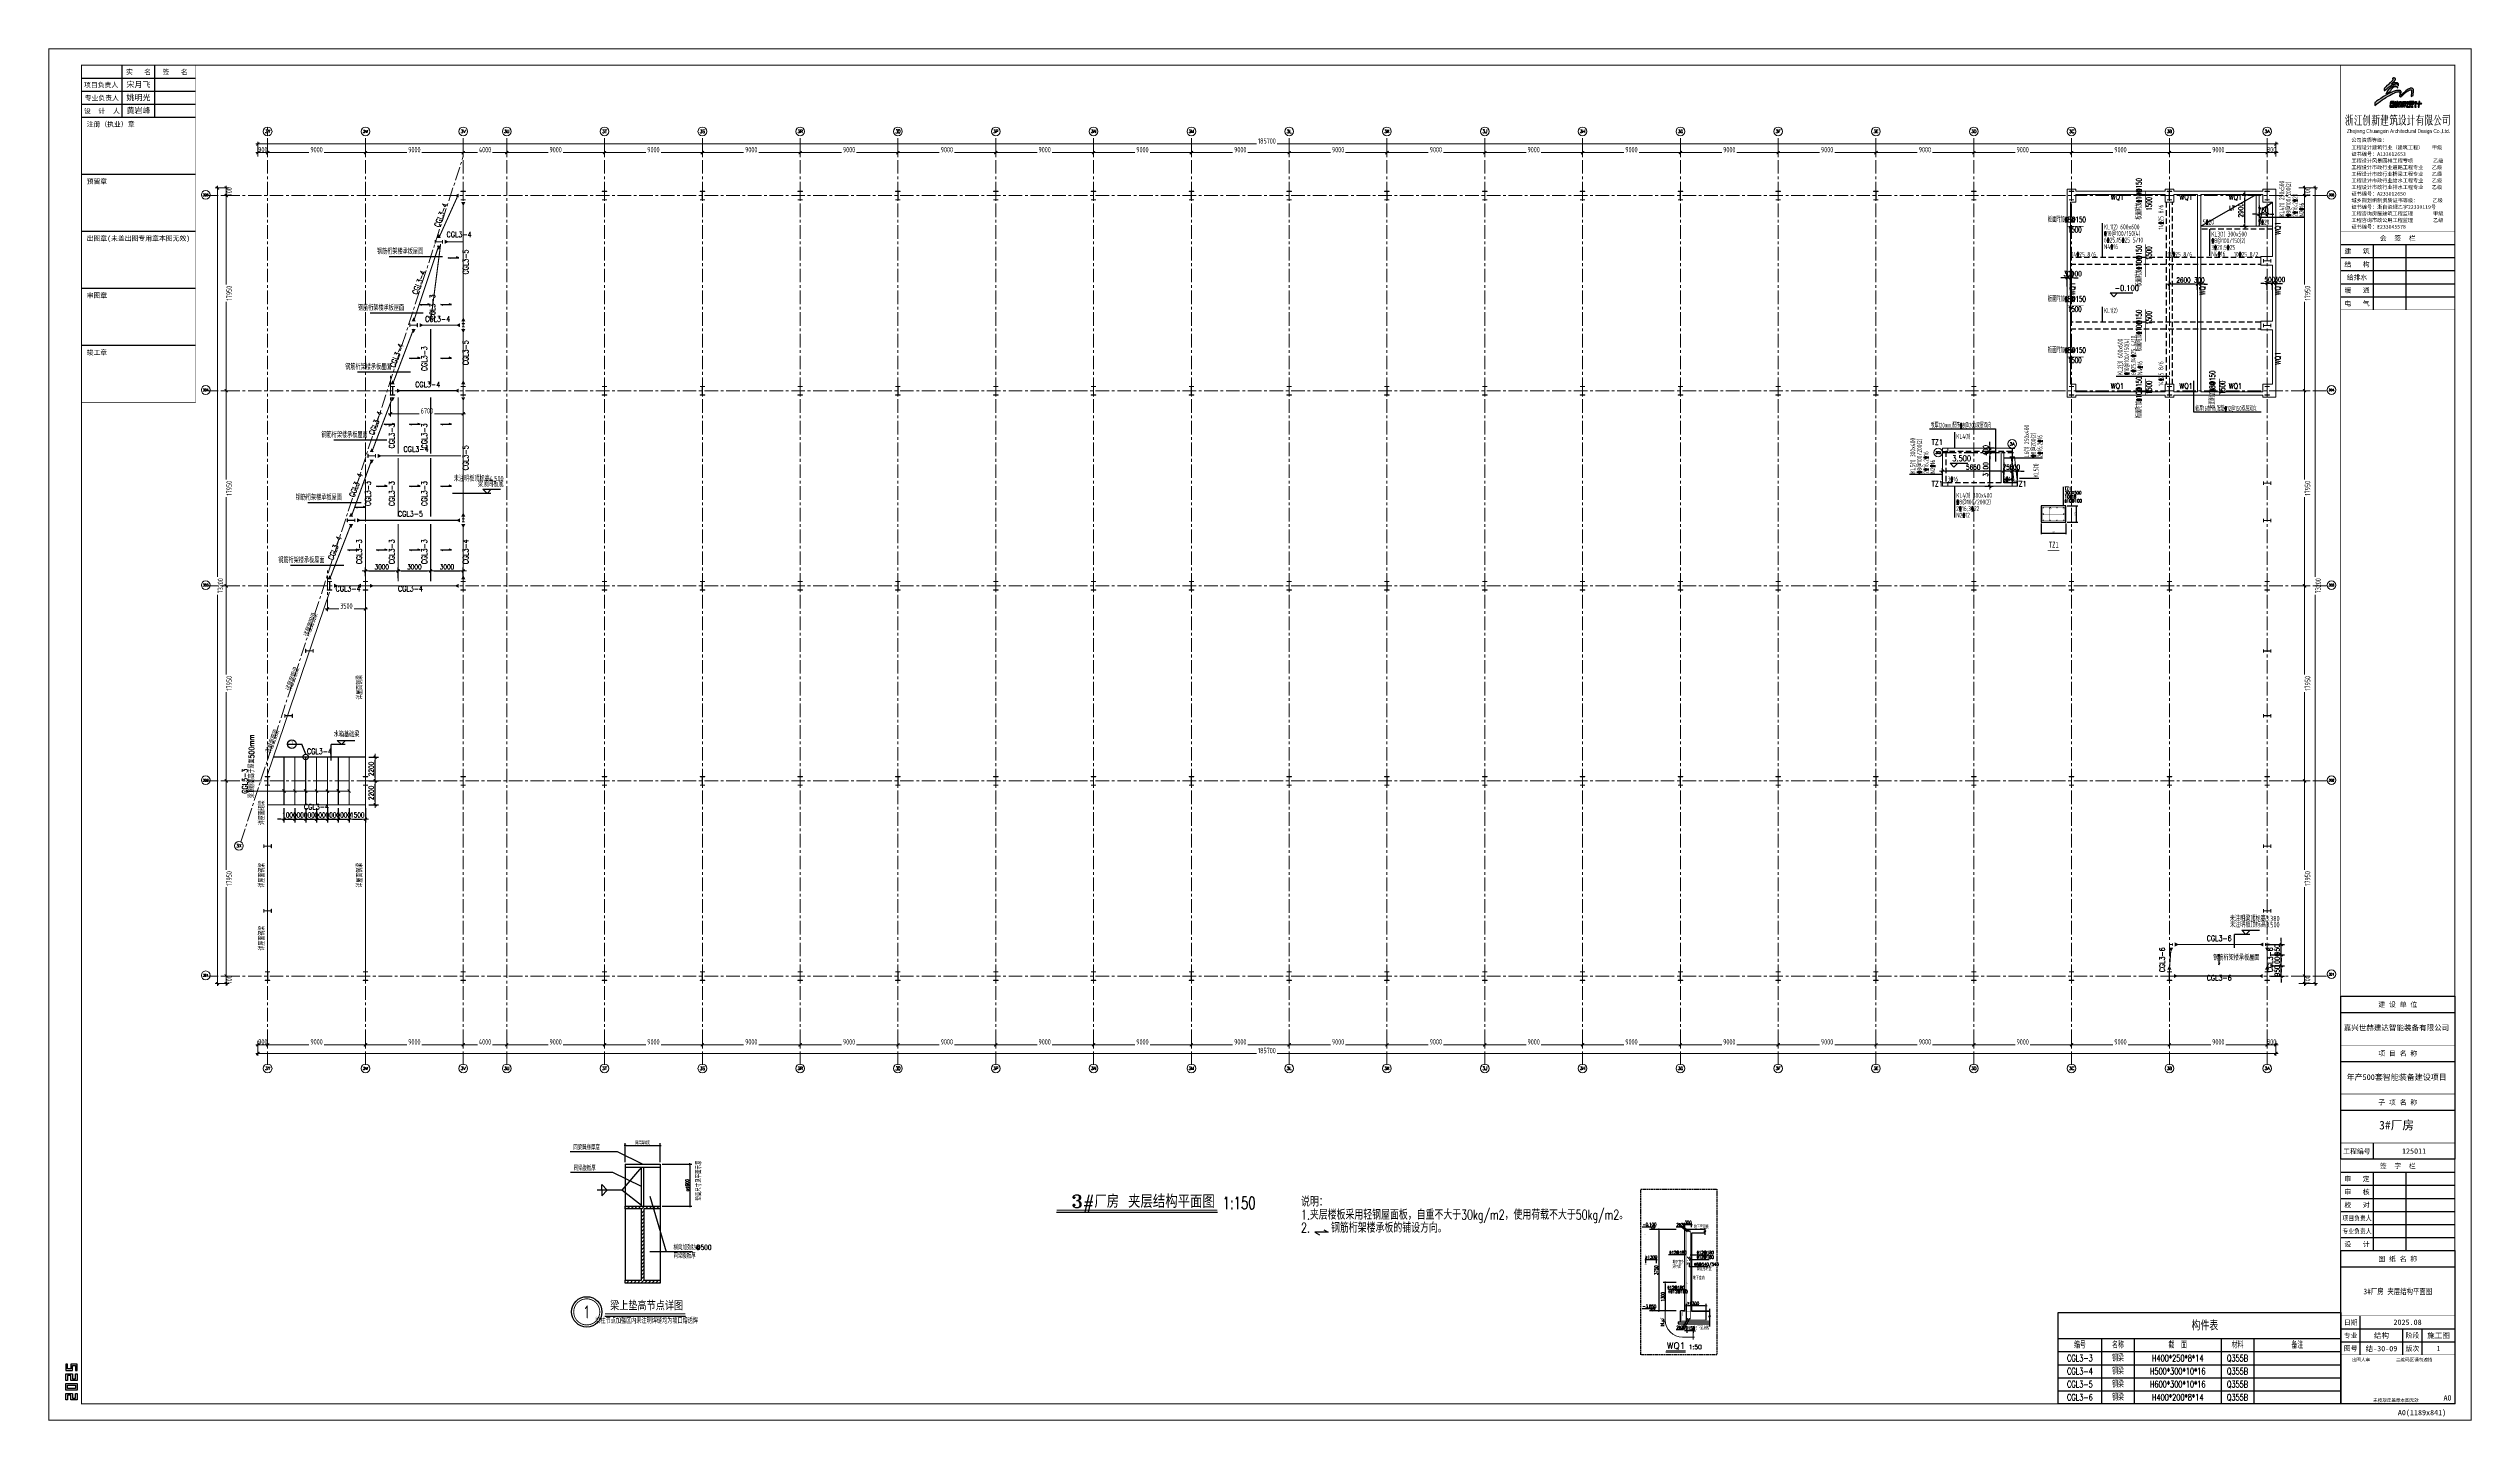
# Model space of a CAD drawing. Extents: x -1201378 to 2367219, y -619313 to 244905.
# Drawn here: x 912071 to 1135046, y -296140 to -169915 of the extents above; entities that cross this region are included whole.
import ezdxf
from ezdxf.enums import TextEntityAlignment as Align

# ---------------------------------------------------------------- set-up
doc = ezdxf.new("R2010")
doc.units = 0
doc.header["$LTSCALE"] = 1000
for name, pattern in [('CENTER', [2, 1.25, -0.25, 0.25, -0.25]), ('DASH', [0.35, 0.25, -0.1]), ('DASHED', [0.75, 0.5, -0.25])]:
    doc.linetypes.add(name, pattern=pattern)
doc.layers.get('0').update_dxf_attribs({"linetype": 'CONTINUOUS'})
doc.layers.get('Defpoints').update_dxf_attribs({"linetype": 'CONTINUOUS'})
for name, color, linetype in [('0-cxFrame', 155, 'CONTINUOUS'), ('A-WINDOW', 140, 'CONTINUOUS'), ('qianming', 155, 'CONTINUOUS'), ('S-BG', 131, 'CONTINUOUS'), ('S-BKL1', 4, 'DASHED'), ('S-DK', 161, 'CONTINUOUS'), ('S-DOTE1', 140, 'CENTER'), ('S-LT', 131, 'CONTINUOUS'), ('S-SGJ', 21, 'CONTINUOUS'), ('S-SHAPE', 51, 'CONTINUOUS'), ('S-SKL-V', 153, 'CONTINUOUS'), ('S-SLAB-TXT', 2, 'CONTINUOUS'), ('S-SQ', 111, 'CONTINUOUS'), ('S-SS', 111, 'CONTINUOUS'), ('S-STEEL-Detail-DIM', 81, 'CONTINUOUS'), ('S-STEEL-Detail-HATCH', 253, 'CONTINUOUS'), ('S-STEEL-Detail-SHAPE1', 51, 'CONTINUOUS'), ('S-STEEL-Detail-txt', 111, 'CONTINUOUS'), ('S-STEEL-PLATE', 7, 'CONTINUOUS'), ('S-TEXT', 21, 'CONTINUOUS'), ('S-XXX', 241, 'CONTINUOUS'), ('TAB', 7, 'CONTINUOUS'), ('TEXT', 7, 'CONTINUOUS'), ('WALL', 2, 'CONTINUOUS'), ('建-文字', 7, 'CONTINUOUS')]:
    doc.layers.add(name, color=color, linetype=linetype)
for name, color, linetype, lineweight in [('0-cxText', 131, 'CONTINUOUS', 25), ('DIM', 3, 'CONTINUOUS', 0), ('REIN', 1, 'CONTINUOUS', 0), ('S-axis', 111, 'CONTINUOUS', 0), ('S-bea', 40, 'CONTINUOUS', 0), ('S-bkl', 4, 'CONTINUOUS', 0), ('S-col', 2, 'CONTINUOUS', 0), ('S-dim', 81, 'CONTINUOUS', 0), ('S-donut', 11, 'CONTINUOUS', 0), ('S-dote', 5, 'CENTER', 0), ('S-gj', 6, 'CONTINUOUS', 0), ('THIN', 7, 'CONTINUOUS', 0), ('柱间支撑', 6, 'CENTER', 0)]:
    doc.layers.add(name, color=color, linetype=linetype, lineweight=lineweight)
doc.layers.add('S-FZ', color=7, linetype='CONTINUOUS', plot=False)
doc.styles.add('_TCH_AXIS', font='COMPLEX', dxfattribs={"bigfont": 'GBCBIG'})
doc.styles.add('cx_biaoti', font='')
doc.styles.add('cx_tuming', font='simhei.ttf')
doc.styles.add('cx_tuqian1', font='')
doc.styles.add('HZS', font='hzs.shx', dxfattribs={"width": 0.7, "bigfont": 'hztxt.shx'})
doc.styles.add('SS1', font='tj-romans1.shx', dxfattribs={"width": 0.7, "bigfont": 'tj-hztxt1.shx'})
doc.styles.add('TKZ1', font='tjromant.shx', dxfattribs={"width": 0.7, "bigfont": 'tjhts.shx'})
doc.styles.add('TSSD_Dimension', font='tssdeng.shx', dxfattribs={"width": 0.7, "bigfont": 'hztxt.shx'})
doc.styles.add('TSSD_Label', font='tssdeng.shx', dxfattribs={"width": 0.7, "bigfont": 'hztxt.shx'})
doc.styles.add('TSSD_Norm', font='tj-romans1.shx', dxfattribs={"bigfont": 'tj-hztxt.shx'})
doc.styles.add('TSSD_Num', font='tssdeng.shx', dxfattribs={"width": 0.7, "bigfont": 'Hztxt.shx'})
doc.styles.add('TSSD_Rein', font='tj-romans1.shx', dxfattribs={"width": 0.7, "bigfont": 'tj-hztxt.shx'})
doc.styles.add('图框宋体', font='', dxfattribs={"width": 0.75})
doc.styles.add('样式 1', font='yjkeng.shx', dxfattribs={"width": 0.7, "height": 300, "bigfont": 'yjkchn.shx'})
doc.styles.add('黑体', font='simhei.ttf', dxfattribs={"width": 0.8})
doc.styles.get('cx_biaoti').set_extended_font_data('SimSun')
doc.styles.get('cx_tuqian1').set_extended_font_data('SimSun')
doc.styles.get('图框宋体').set_extended_font_data('SimSun')
doc.dimstyles.new('S-100A', dxfattribs={"dimscale": 100, "dimtxt": 3, "dimasz": 1, "dimexe": 2, "dimexo": 2, "dimgap": 0.8, "dimtad": 1, "dimdec": 0, "dimzin": 0, "dimdsep": 46, "dimtxsty": 'SS1', "dimblk1": 'TT', "dimblk2": 'TT', "dimsah": 1, "dimcen": 1, "dimclrd": 256, "dimclre": 256, "dimclrt": 256, "dimadec": 0, "dimazin": 0, "dimtfac": 1, "dimtdec": 0, "dimtix": 1, "dimtmove": 2, "dimatfit": 0, "dimldrblk": 'TT', "dimfxl": 2, "dimtolj": 1, "dimtzin": 0, "dimarcsym": 0})
doc.dimstyles.new('S-150-ARCHI', dxfattribs={"dimscale": 150, "dimtxt": 3, "dimasz": 2, "dimexe": 2, "dimexo": 2, "dimgap": 1, "dimtad": 1, "dimdec": 0, "dimzin": 0, "dimdsep": 46, "dimtxsty": 'SS1', "dimblk1": 'TT', "dimblk2": 'TT', "dimsah": 1, "dimcen": 1, "dimclrd": 256, "dimclre": 256, "dimclrt": 256, "dimadec": 0, "dimazin": 0, "dimtfac": 1, "dimtdec": 0, "dimtix": 1, "dimtmove": 2, "dimatfit": 0, "dimldrblk": 'TT', "dimfxl": 2, "dimtolj": 1, "dimtzin": 0, "dimarcsym": 0})
doc.dimstyles.new('S-50', dxfattribs={"dimscale": 50, "dimtxt": 3, "dimasz": 1, "dimexe": 2, "dimexo": 0, "dimgap": 0.8, "dimtad": 1, "dimdec": 0, "dimzin": 0, "dimdsep": 46, "dimtxsty": 'SS1', "dimblk1": 'TT', "dimblk2": 'TT', "dimsah": 1, "dimcen": 1, "dimclrd": 256, "dimclre": 256, "dimclrt": 256, "dimadec": 0, "dimazin": 0, "dimtfac": 1, "dimtdec": 0, "dimtix": 1, "dimtmove": 2, "dimatfit": 0, "dimldrblk": 'TT', "dimfxl": 2, "dimtolj": 1, "dimtzin": 0, "dimarcsym": 0})
doc.dimstyles.new('TSAN_150_100', dxfattribs={"dimtxt": 300, "dimasz": 100, "dimexe": 250, "dimexo": 250, "dimgap": 100, "dimtad": 2, "dimlfac": 1.5, "dimzin": 0, "dimdsep": 46, "dimtxsty": 'TSSD_Dimension', "dimblk": '_tsdba', "dimcen": 0, "dimclrt": 7, "dimadec": 0, "dimazin": 0, "dimtfac": 1, "dimtdec": 0, "dimtix": 1, "dimtmove": 2, "dimatfit": 3, "dimldrblk": '_tsdba', "dimfxl": 1, "dimtolj": 1, "dimtzin": 0, "dimarcsym": 0})
doc.dimstyles.new('TSSD_200_200', dxfattribs={"dimtxt": 500, "dimasz": 200, "dimexe": 200, "dimexo": 500, "dimgap": 200, "dimtad": 1, "dimdec": 0, "dimzin": 0, "dimdsep": 46, "dimtxsty": 'TSSD_Dimension', "dimblk": 'ARCHTICK', "dimcen": 0, "dimdle": 200, "dimclrt": 7, "dimadec": 0, "dimazin": 0, "dimtfac": 1, "dimtdec": 0, "dimtix": 1, "dimtmove": 2, "dimatfit": 3, "dimfxl": 1, "dimtolj": 1, "dimtzin": 0, "dimarcsym": 0})
doc.dimstyles.new('TSSD_20_50', dxfattribs={"dimtxt": 150, "dimasz": 50, "dimexe": 100, "dimexo": 125, "dimgap": 50, "dimtad": 1, "dimdec": 0, "dimlfac": 0.4, "dimzin": 0, "dimdsep": 46, "dimtxsty": 'TSSD_Dimension', "dimblk": 'ARCHTICK', "dimcen": 0, "dimdle": 50, "dimclrt": 7, "dimadec": 0, "dimazin": 0, "dimtfac": 1, "dimtdec": 0, "dimtix": 1, "dimtmove": 2, "dimatfit": 3, "dimfxl": 1, "dimtolj": 1, "dimtzin": 0, "dimarcsym": 0})

# ---------------------------------------------------------------- blocks, each defined once
blk = doc.blocks.new('w42343243')
at = {"layer": 'S-col'}
blk.add_lwpolyline([(-165069, 621020), (-164639, 621020), (-164639, 621002), (-164848, 621002), (-164848, 620238), (-164639, 620238), (-164639, 620220), (-165069, 620220), (-165069, 620238), (-164860, 620238), (-164860, 621002), (-165069, 621002)], close=True, dxfattribs=at)
blk = doc.blocks.new('42343')
at = {"layer": 'A-WINDOW'}
for p in [(-130000, 100), (-117000, 100), (-108000, 100), (-99000, 100), (-90000, 100), (-81000, 100), (-72000, 100), (-63000, 100), (-54000, 100), (-45000, 100), (-36000, 100), (-27000, 100), (-18000, 100), (-9000, 100), (0, 100), (9000, 100), (18000, 100), (27000, 100), (36000, 100), (-136500, -17850), (-130000, -17850), (-117000, -17850), (-108000, -17850), (-99000, -17850), (-90000, -17850), (-81000, -17850), (-72000, -17850), (-63000, -17850), (-54000, -17850), (-45000, -17850), (-36000, -17850), (-27000, -17850), (-18000, -17850), (-9000, -17850), (0, -17850), (9000, -17850), (18000, -17850), (27000, -17850), (36000, -17850), (-142300, -35800), (-139000, -35800), (-130000, -35800), (-117000, -35800), (-108000, -35800), (-99000, -35800), (-90000, -35800), (-81000, -35800), (-72000, -35800), (-63000, -35800), (-54000, -35800), (-45000, -35800), (-36000, -35800), (-27000, -35800), (-18000, -35800), (-9000, -35800), (0, -35800), (9000, -35800), (18000, -35800), (27000, -35800), (36000, -35800), (-148000, -53750), (-139000, -53750), (-130000, -53750), (-117000, -53750), (-108000, -53750), (-99000, -53750), (-90000, -53750), (-81000, -53750), (-72000, -53750), (-63000, -53750), (-54000, -53750), (-45000, -53750), (-36000, -53750), (-27000, -53750), (-18000, -53750), (-9000, -53750), (0, -53750), (9000, -53750), (18000, -53750), (27000, -53750), (36000, -53750), (-148000, -71700), (-139000, -71700), (-130000, -71700), (-117000, -71700), (-108000, -71700), (-99000, -71700), (-90000, -71700), (-81000, -71700), (-72000, -71700), (-63000, -71700), (-54000, -71700), (-45000, -71700), (-36000, -71700), (-27000, -71700), (-18000, -71700), (-9000, -71700), (0, -71700), (9000, -71700), (18000, -71700), (27000, -71700), (36000, -71700)]:
    blk.add_blockref('w42343243', p, dxfattribs=at)
blk = doc.blocks.new('_ArchTick')
at = {"color": 0, "linetype": 'ByBlock', "const_width": 0.5}
blk.add_lwpolyline([(-0.7, -0.7), (0.7, 0.7)], dxfattribs=at)
blk = doc.blocks.new('*D486')
at = {"layer": 'Defpoints', "color": 0, "transparency": 16777216}
for p in [(-268658, -360718), (-267758, -360718), (-267758, -361576)]:
    blk.add_point(p, dxfattribs=at)
at = {"layer": 'S-axis', "color": 0, "lineweight": -2, "transparency": 16777216}
for p, q in [((-268658, -361218), (-268658, -361776)), ((-267758, -361218), (-267758, -361776)), ((-268858, -361576), (-267558, -361576))]:
    blk.add_line(p, q, dxfattribs=at)
at = {"layer": 'S-axis', "color": 0, "lineweight": -2, "transparency": 16777216, "xscale": 200, "yscale": 200, "zscale": 200, "rotation": 180}
blk.add_blockref('_ArchTick', (-268658, -361576), dxfattribs=at)
at = {"layer": 'S-axis', "color": 0, "lineweight": -2, "transparency": 16777216, "xscale": 200, "yscale": 200, "zscale": 200}
blk.add_blockref('_ArchTick', (-267758, -361576), dxfattribs=at)
at = {"layer": 'S-axis', "color": 7, "transparency": 16777216, "insert": (-268208, -361301), "char_height": 500, "attachment_point": 5, "style": 'TSSD_Dimension'}
blk.add_mtext('\\A1;900', dxfattribs=at)
blk = doc.blocks.new('*D487')
at = {"layer": 'Defpoints', "color": 0, "transparency": 16777216}
for p in [(-267758, -360718), (-258758, -360718), (-258758, -361576)]:
    blk.add_point(p, dxfattribs=at)
at = {"layer": 'S-axis', "color": 0, "lineweight": -2, "transparency": 16777216}
for p, q in [((-267758, -361218), (-267758, -361776)), ((-258758, -361218), (-258758, -361776)), ((-267958, -361576), (-263957, -361576)), ((-258558, -361576), (-262560, -361576))]:
    blk.add_line(p, q, dxfattribs=at)
at = {"layer": 'S-axis', "color": 0, "lineweight": -2, "transparency": 16777216, "xscale": 200, "yscale": 200, "zscale": 200, "rotation": 180}
blk.add_blockref('_ArchTick', (-267758, -361576), dxfattribs=at)
at = {"layer": 'S-axis', "color": 0, "lineweight": -2, "transparency": 16777216, "xscale": 200, "yscale": 200, "zscale": 200}
blk.add_blockref('_ArchTick', (-258758, -361576), dxfattribs=at)
at = {"layer": 'S-axis', "color": 7, "transparency": 16777216, "insert": (-263258, -361301), "char_height": 500, "attachment_point": 5, "style": 'TSSD_Dimension'}
blk.add_mtext('\\A1;9000', dxfattribs=at)
blk = doc.blocks.new('*D488')
at = {"layer": 'Defpoints', "color": 0, "transparency": 16777216}
for p in [(-258758, -360718), (-249758, -360718), (-249758, -361576)]:
    blk.add_point(p, dxfattribs=at)
at = {"layer": 'S-axis', "color": 0, "lineweight": -2, "transparency": 16777216}
for p, q in [((-258758, -361218), (-258758, -361776)), ((-249758, -361218), (-249758, -361776)), ((-258958, -361576), (-254957, -361576)), ((-249558, -361576), (-253560, -361576))]:
    blk.add_line(p, q, dxfattribs=at)
at = {"layer": 'S-axis', "color": 0, "lineweight": -2, "transparency": 16777216, "xscale": 200, "yscale": 200, "zscale": 200, "rotation": 180}
blk.add_blockref('_ArchTick', (-258758, -361576), dxfattribs=at)
at = {"layer": 'S-axis', "color": 0, "lineweight": -2, "transparency": 16777216, "xscale": 200, "yscale": 200, "zscale": 200}
blk.add_blockref('_ArchTick', (-249758, -361576), dxfattribs=at)
at = {"layer": 'S-axis', "color": 7, "transparency": 16777216, "insert": (-254258, -361301), "char_height": 500, "attachment_point": 5, "style": 'TSSD_Dimension'}
blk.add_mtext('\\A1;9000', dxfattribs=at)
blk = doc.blocks.new('*D489')
at = {"layer": 'Defpoints', "color": 0, "transparency": 16777216}
for p in [(-249758, -360718), (-245758, -360718), (-245758, -361576)]:
    blk.add_point(p, dxfattribs=at)
at = {"layer": 'S-axis', "color": 0, "lineweight": -2, "transparency": 16777216}
for p, q in [((-249758, -361218), (-249758, -361776)), ((-245758, -361218), (-245758, -361776)), ((-249958, -361576), (-248457, -361576)), ((-245558, -361576), (-247060, -361576))]:
    blk.add_line(p, q, dxfattribs=at)
at = {"layer": 'S-axis', "color": 0, "lineweight": -2, "transparency": 16777216, "xscale": 200, "yscale": 200, "zscale": 200, "rotation": 180}
blk.add_blockref('_ArchTick', (-249758, -361576), dxfattribs=at)
at = {"layer": 'S-axis', "color": 0, "lineweight": -2, "transparency": 16777216, "xscale": 200, "yscale": 200, "zscale": 200}
blk.add_blockref('_ArchTick', (-245758, -361576), dxfattribs=at)
at = {"layer": 'S-axis', "color": 7, "transparency": 16777216, "insert": (-247758, -361301), "char_height": 500, "attachment_point": 5, "style": 'TSSD_Dimension'}
blk.add_mtext('\\A1;4000', dxfattribs=at)
blk = doc.blocks.new('*D490')
at = {"layer": 'Defpoints', "color": 0, "transparency": 16777216}
for p in [(-245758, -360718), (-236758, -360718), (-236758, -361576)]:
    blk.add_point(p, dxfattribs=at)
at = {"layer": 'S-axis', "color": 0, "lineweight": -2, "transparency": 16777216}
for p, q in [((-245758, -361218), (-245758, -361776)), ((-236758, -361218), (-236758, -361776)), ((-245958, -361576), (-241957, -361576)), ((-236558, -361576), (-240560, -361576))]:
    blk.add_line(p, q, dxfattribs=at)
at = {"layer": 'S-axis', "color": 0, "lineweight": -2, "transparency": 16777216, "xscale": 200, "yscale": 200, "zscale": 200, "rotation": 180}
blk.add_blockref('_ArchTick', (-245758, -361576), dxfattribs=at)
at = {"layer": 'S-axis', "color": 0, "lineweight": -2, "transparency": 16777216, "xscale": 200, "yscale": 200, "zscale": 200}
blk.add_blockref('_ArchTick', (-236758, -361576), dxfattribs=at)
at = {"layer": 'S-axis', "color": 7, "transparency": 16777216, "insert": (-241258, -361301), "char_height": 500, "attachment_point": 5, "style": 'TSSD_Dimension'}
blk.add_mtext('\\A1;9000', dxfattribs=at)
blk = doc.blocks.new('*D491')
at = {"layer": 'Defpoints', "color": 0, "transparency": 16777216}
for p in [(-236758, -360718), (-227758, -360718), (-227758, -361576)]:
    blk.add_point(p, dxfattribs=at)
at = {"layer": 'S-axis', "color": 0, "lineweight": -2, "transparency": 16777216}
for p, q in [((-236758, -361218), (-236758, -361776)), ((-227758, -361218), (-227758, -361776)), ((-236958, -361576), (-232957, -361576)), ((-227558, -361576), (-231560, -361576))]:
    blk.add_line(p, q, dxfattribs=at)
at = {"layer": 'S-axis', "color": 0, "lineweight": -2, "transparency": 16777216, "xscale": 200, "yscale": 200, "zscale": 200, "rotation": 180}
blk.add_blockref('_ArchTick', (-236758, -361576), dxfattribs=at)
at = {"layer": 'S-axis', "color": 0, "lineweight": -2, "transparency": 16777216, "xscale": 200, "yscale": 200, "zscale": 200}
blk.add_blockref('_ArchTick', (-227758, -361576), dxfattribs=at)
at = {"layer": 'S-axis', "color": 7, "transparency": 16777216, "insert": (-232258, -361301), "char_height": 500, "attachment_point": 5, "style": 'TSSD_Dimension'}
blk.add_mtext('\\A1;9000', dxfattribs=at)
blk = doc.blocks.new('*D492')
at = {"layer": 'Defpoints', "color": 0, "transparency": 16777216}
for p in [(-227758, -360718), (-218758, -360718), (-218758, -361576)]:
    blk.add_point(p, dxfattribs=at)
at = {"layer": 'S-axis', "color": 0, "lineweight": -2, "transparency": 16777216}
for p, q in [((-227758, -361218), (-227758, -361776)), ((-218758, -361218), (-218758, -361776)), ((-227958, -361576), (-223957, -361576)), ((-218558, -361576), (-222560, -361576))]:
    blk.add_line(p, q, dxfattribs=at)
at = {"layer": 'S-axis', "color": 0, "lineweight": -2, "transparency": 16777216, "xscale": 200, "yscale": 200, "zscale": 200, "rotation": 180}
blk.add_blockref('_ArchTick', (-227758, -361576), dxfattribs=at)
at = {"layer": 'S-axis', "color": 0, "lineweight": -2, "transparency": 16777216, "xscale": 200, "yscale": 200, "zscale": 200}
blk.add_blockref('_ArchTick', (-218758, -361576), dxfattribs=at)
at = {"layer": 'S-axis', "color": 7, "transparency": 16777216, "insert": (-223258, -361301), "char_height": 500, "attachment_point": 5, "style": 'TSSD_Dimension'}
blk.add_mtext('\\A1;9000', dxfattribs=at)
blk = doc.blocks.new('*D493')
at = {"layer": 'Defpoints', "color": 0, "transparency": 16777216}
for p in [(-218758, -360718), (-209758, -360718), (-209758, -361576)]:
    blk.add_point(p, dxfattribs=at)
at = {"layer": 'S-axis', "color": 0, "lineweight": -2, "transparency": 16777216}
for p, q in [((-218758, -361218), (-218758, -361776)), ((-209758, -361218), (-209758, -361776)), ((-218958, -361576), (-214957, -361576)), ((-209558, -361576), (-213560, -361576))]:
    blk.add_line(p, q, dxfattribs=at)
at = {"layer": 'S-axis', "color": 0, "lineweight": -2, "transparency": 16777216, "xscale": 200, "yscale": 200, "zscale": 200, "rotation": 180}
blk.add_blockref('_ArchTick', (-218758, -361576), dxfattribs=at)
at = {"layer": 'S-axis', "color": 0, "lineweight": -2, "transparency": 16777216, "xscale": 200, "yscale": 200, "zscale": 200}
blk.add_blockref('_ArchTick', (-209758, -361576), dxfattribs=at)
at = {"layer": 'S-axis', "color": 7, "transparency": 16777216, "insert": (-214258, -361301), "char_height": 500, "attachment_point": 5, "style": 'TSSD_Dimension'}
blk.add_mtext('\\A1;9000', dxfattribs=at)
blk = doc.blocks.new('*D494')
at = {"layer": 'Defpoints', "color": 0, "transparency": 16777216}
for p in [(-209758, -360718), (-200758, -360718), (-200758, -361576)]:
    blk.add_point(p, dxfattribs=at)
at = {"layer": 'S-axis', "color": 0, "lineweight": -2, "transparency": 16777216}
for p, q in [((-209758, -361218), (-209758, -361776)), ((-200758, -361218), (-200758, -361776)), ((-209958, -361576), (-205957, -361576)), ((-200558, -361576), (-204560, -361576))]:
    blk.add_line(p, q, dxfattribs=at)
at = {"layer": 'S-axis', "color": 0, "lineweight": -2, "transparency": 16777216, "xscale": 200, "yscale": 200, "zscale": 200, "rotation": 180}
blk.add_blockref('_ArchTick', (-209758, -361576), dxfattribs=at)
at = {"layer": 'S-axis', "color": 0, "lineweight": -2, "transparency": 16777216, "xscale": 200, "yscale": 200, "zscale": 200}
blk.add_blockref('_ArchTick', (-200758, -361576), dxfattribs=at)
at = {"layer": 'S-axis', "color": 7, "transparency": 16777216, "insert": (-205258, -361301), "char_height": 500, "attachment_point": 5, "style": 'TSSD_Dimension'}
blk.add_mtext('\\A1;9000', dxfattribs=at)
blk = doc.blocks.new('*D495')
at = {"layer": 'Defpoints', "color": 0, "transparency": 16777216}
for p in [(-200758, -360718), (-191758, -360718), (-191758, -361576)]:
    blk.add_point(p, dxfattribs=at)
at = {"layer": 'S-axis', "color": 0, "lineweight": -2, "transparency": 16777216}
for p, q in [((-200758, -361218), (-200758, -361776)), ((-191758, -361218), (-191758, -361776)), ((-200958, -361576), (-196957, -361576)), ((-191558, -361576), (-195560, -361576))]:
    blk.add_line(p, q, dxfattribs=at)
at = {"layer": 'S-axis', "color": 0, "lineweight": -2, "transparency": 16777216, "xscale": 200, "yscale": 200, "zscale": 200, "rotation": 180}
blk.add_blockref('_ArchTick', (-200758, -361576), dxfattribs=at)
at = {"layer": 'S-axis', "color": 0, "lineweight": -2, "transparency": 16777216, "xscale": 200, "yscale": 200, "zscale": 200}
blk.add_blockref('_ArchTick', (-191758, -361576), dxfattribs=at)
at = {"layer": 'S-axis', "color": 7, "transparency": 16777216, "insert": (-196258, -361301), "char_height": 500, "attachment_point": 5, "style": 'TSSD_Dimension'}
blk.add_mtext('\\A1;9000', dxfattribs=at)
blk = doc.blocks.new('*D496')
at = {"layer": 'Defpoints', "color": 0, "transparency": 16777216}
for p in [(-191758, -360718), (-182758, -360718), (-182758, -361576)]:
    blk.add_point(p, dxfattribs=at)
at = {"layer": 'S-axis', "color": 0, "lineweight": -2, "transparency": 16777216}
for p, q in [((-191758, -361218), (-191758, -361776)), ((-182758, -361218), (-182758, -361776)), ((-191958, -361576), (-187957, -361576)), ((-182558, -361576), (-186560, -361576))]:
    blk.add_line(p, q, dxfattribs=at)
at = {"layer": 'S-axis', "color": 0, "lineweight": -2, "transparency": 16777216, "xscale": 200, "yscale": 200, "zscale": 200, "rotation": 180}
blk.add_blockref('_ArchTick', (-191758, -361576), dxfattribs=at)
at = {"layer": 'S-axis', "color": 0, "lineweight": -2, "transparency": 16777216, "xscale": 200, "yscale": 200, "zscale": 200}
blk.add_blockref('_ArchTick', (-182758, -361576), dxfattribs=at)
at = {"layer": 'S-axis', "color": 7, "transparency": 16777216, "insert": (-187258, -361301), "char_height": 500, "attachment_point": 5, "style": 'TSSD_Dimension'}
blk.add_mtext('\\A1;9000', dxfattribs=at)
blk = doc.blocks.new('*D497')
at = {"layer": 'Defpoints', "color": 0, "transparency": 16777216}
for p in [(-182758, -360718), (-173758, -360718), (-173758, -361576)]:
    blk.add_point(p, dxfattribs=at)
at = {"layer": 'S-axis', "color": 0, "lineweight": -2, "transparency": 16777216}
for p, q in [((-182758, -361218), (-182758, -361776)), ((-173758, -361218), (-173758, -361776)), ((-182958, -361576), (-178957, -361576)), ((-173558, -361576), (-177560, -361576))]:
    blk.add_line(p, q, dxfattribs=at)
at = {"layer": 'S-axis', "color": 0, "lineweight": -2, "transparency": 16777216, "xscale": 200, "yscale": 200, "zscale": 200, "rotation": 180}
blk.add_blockref('_ArchTick', (-182758, -361576), dxfattribs=at)
at = {"layer": 'S-axis', "color": 0, "lineweight": -2, "transparency": 16777216, "xscale": 200, "yscale": 200, "zscale": 200}
blk.add_blockref('_ArchTick', (-173758, -361576), dxfattribs=at)
at = {"layer": 'S-axis', "color": 7, "transparency": 16777216, "insert": (-178258, -361301), "char_height": 500, "attachment_point": 5, "style": 'TSSD_Dimension'}
blk.add_mtext('\\A1;9000', dxfattribs=at)
blk = doc.blocks.new('*D498')
at = {"layer": 'Defpoints', "color": 0, "transparency": 16777216}
for p in [(-173758, -360718), (-164758, -360718), (-164758, -361576)]:
    blk.add_point(p, dxfattribs=at)
at = {"layer": 'S-axis', "color": 0, "lineweight": -2, "transparency": 16777216}
for p, q in [((-173758, -361218), (-173758, -361776)), ((-164758, -361218), (-164758, -361776)), ((-173958, -361576), (-169957, -361576)), ((-164558, -361576), (-168560, -361576))]:
    blk.add_line(p, q, dxfattribs=at)
at = {"layer": 'S-axis', "color": 0, "lineweight": -2, "transparency": 16777216, "xscale": 200, "yscale": 200, "zscale": 200, "rotation": 180}
blk.add_blockref('_ArchTick', (-173758, -361576), dxfattribs=at)
at = {"layer": 'S-axis', "color": 0, "lineweight": -2, "transparency": 16777216, "xscale": 200, "yscale": 200, "zscale": 200}
blk.add_blockref('_ArchTick', (-164758, -361576), dxfattribs=at)
at = {"layer": 'S-axis', "color": 7, "transparency": 16777216, "insert": (-169258, -361301), "char_height": 500, "attachment_point": 5, "style": 'TSSD_Dimension'}
blk.add_mtext('\\A1;9000', dxfattribs=at)
blk = doc.blocks.new('*D499')
at = {"layer": 'Defpoints', "color": 0, "transparency": 16777216}
for p in [(-164758, -360718), (-155758, -360718), (-155758, -361576)]:
    blk.add_point(p, dxfattribs=at)
at = {"layer": 'S-axis', "color": 0, "lineweight": -2, "transparency": 16777216}
for p, q in [((-164758, -361218), (-164758, -361776)), ((-155758, -361218), (-155758, -361776)), ((-164958, -361576), (-160957, -361576)), ((-155558, -361576), (-159560, -361576))]:
    blk.add_line(p, q, dxfattribs=at)
at = {"layer": 'S-axis', "color": 0, "lineweight": -2, "transparency": 16777216, "xscale": 200, "yscale": 200, "zscale": 200, "rotation": 180}
blk.add_blockref('_ArchTick', (-164758, -361576), dxfattribs=at)
at = {"layer": 'S-axis', "color": 0, "lineweight": -2, "transparency": 16777216, "xscale": 200, "yscale": 200, "zscale": 200}
blk.add_blockref('_ArchTick', (-155758, -361576), dxfattribs=at)
at = {"layer": 'S-axis', "color": 7, "transparency": 16777216, "insert": (-160258, -361301), "char_height": 500, "attachment_point": 5, "style": 'TSSD_Dimension'}
blk.add_mtext('\\A1;9000', dxfattribs=at)
blk = doc.blocks.new('*D500')
at = {"layer": 'Defpoints', "color": 0, "transparency": 16777216}
for p in [(-155758, -360718), (-146758, -360718), (-146758, -361576)]:
    blk.add_point(p, dxfattribs=at)
at = {"layer": 'S-axis', "color": 0, "lineweight": -2, "transparency": 16777216}
for p, q in [((-155758, -361218), (-155758, -361776)), ((-146758, -361218), (-146758, -361776)), ((-155958, -361576), (-151957, -361576)), ((-146558, -361576), (-150560, -361576))]:
    blk.add_line(p, q, dxfattribs=at)
at = {"layer": 'S-axis', "color": 0, "lineweight": -2, "transparency": 16777216, "xscale": 200, "yscale": 200, "zscale": 200, "rotation": 180}
blk.add_blockref('_ArchTick', (-155758, -361576), dxfattribs=at)
at = {"layer": 'S-axis', "color": 0, "lineweight": -2, "transparency": 16777216, "xscale": 200, "yscale": 200, "zscale": 200}
blk.add_blockref('_ArchTick', (-146758, -361576), dxfattribs=at)
at = {"layer": 'S-axis', "color": 7, "transparency": 16777216, "insert": (-151258, -361301), "char_height": 500, "attachment_point": 5, "style": 'TSSD_Dimension'}
blk.add_mtext('\\A1;9000', dxfattribs=at)
blk = doc.blocks.new('*D501')
at = {"layer": 'Defpoints', "color": 0, "transparency": 16777216}
for p in [(-146758, -360718), (-137758, -360718), (-137758, -361576)]:
    blk.add_point(p, dxfattribs=at)
at = {"layer": 'S-axis', "color": 0, "lineweight": -2, "transparency": 16777216}
for p, q in [((-146758, -361218), (-146758, -361776)), ((-137758, -361218), (-137758, -361776)), ((-146958, -361576), (-142957, -361576)), ((-137558, -361576), (-141560, -361576))]:
    blk.add_line(p, q, dxfattribs=at)
at = {"layer": 'S-axis', "color": 0, "lineweight": -2, "transparency": 16777216, "xscale": 200, "yscale": 200, "zscale": 200, "rotation": 180}
blk.add_blockref('_ArchTick', (-146758, -361576), dxfattribs=at)
at = {"layer": 'S-axis', "color": 0, "lineweight": -2, "transparency": 16777216, "xscale": 200, "yscale": 200, "zscale": 200}
blk.add_blockref('_ArchTick', (-137758, -361576), dxfattribs=at)
at = {"layer": 'S-axis', "color": 7, "transparency": 16777216, "insert": (-142258, -361301), "char_height": 500, "attachment_point": 5, "style": 'TSSD_Dimension'}
blk.add_mtext('\\A1;9000', dxfattribs=at)
blk = doc.blocks.new('*D502')
at = {"layer": 'Defpoints', "color": 0, "transparency": 16777216}
for p in [(-137758, -360718), (-128758, -360718), (-128758, -361576)]:
    blk.add_point(p, dxfattribs=at)
at = {"layer": 'S-axis', "color": 0, "lineweight": -2, "transparency": 16777216}
for p, q in [((-137758, -361218), (-137758, -361776)), ((-128758, -361218), (-128758, -361776)), ((-137958, -361576), (-133957, -361576)), ((-128558, -361576), (-132560, -361576))]:
    blk.add_line(p, q, dxfattribs=at)
at = {"layer": 'S-axis', "color": 0, "lineweight": -2, "transparency": 16777216, "xscale": 200, "yscale": 200, "zscale": 200, "rotation": 180}
blk.add_blockref('_ArchTick', (-137758, -361576), dxfattribs=at)
at = {"layer": 'S-axis', "color": 0, "lineweight": -2, "transparency": 16777216, "xscale": 200, "yscale": 200, "zscale": 200}
blk.add_blockref('_ArchTick', (-128758, -361576), dxfattribs=at)
at = {"layer": 'S-axis', "color": 7, "transparency": 16777216, "insert": (-133258, -361301), "char_height": 500, "attachment_point": 5, "style": 'TSSD_Dimension'}
blk.add_mtext('\\A1;9000', dxfattribs=at)
blk = doc.blocks.new('*D503')
at = {"layer": 'Defpoints', "color": 0, "transparency": 16777216}
for p in [(-128758, -360718), (-119758, -360718), (-119758, -361576)]:
    blk.add_point(p, dxfattribs=at)
at = {"layer": 'S-axis', "color": 0, "lineweight": -2, "transparency": 16777216}
for p, q in [((-128758, -361218), (-128758, -361776)), ((-119758, -361218), (-119758, -361776)), ((-128958, -361576), (-124957, -361576)), ((-119558, -361576), (-123560, -361576))]:
    blk.add_line(p, q, dxfattribs=at)
at = {"layer": 'S-axis', "color": 0, "lineweight": -2, "transparency": 16777216, "xscale": 200, "yscale": 200, "zscale": 200, "rotation": 180}
blk.add_blockref('_ArchTick', (-128758, -361576), dxfattribs=at)
at = {"layer": 'S-axis', "color": 0, "lineweight": -2, "transparency": 16777216, "xscale": 200, "yscale": 200, "zscale": 200}
blk.add_blockref('_ArchTick', (-119758, -361576), dxfattribs=at)
at = {"layer": 'S-axis', "color": 7, "transparency": 16777216, "insert": (-124258, -361301), "char_height": 500, "attachment_point": 5, "style": 'TSSD_Dimension'}
blk.add_mtext('\\A1;9000', dxfattribs=at)
blk = doc.blocks.new('*D504')
at = {"layer": 'Defpoints', "color": 0, "transparency": 16777216}
for p in [(-119758, -360718), (-110758, -360718), (-110758, -361576)]:
    blk.add_point(p, dxfattribs=at)
at = {"layer": 'S-axis', "color": 0, "lineweight": -2, "transparency": 16777216}
for p, q in [((-119758, -361218), (-119758, -361776)), ((-110758, -361218), (-110758, -361776)), ((-119958, -361576), (-115957, -361576)), ((-110558, -361576), (-114560, -361576))]:
    blk.add_line(p, q, dxfattribs=at)
at = {"layer": 'S-axis', "color": 0, "lineweight": -2, "transparency": 16777216, "xscale": 200, "yscale": 200, "zscale": 200, "rotation": 180}
blk.add_blockref('_ArchTick', (-119758, -361576), dxfattribs=at)
at = {"layer": 'S-axis', "color": 0, "lineweight": -2, "transparency": 16777216, "xscale": 200, "yscale": 200, "zscale": 200}
blk.add_blockref('_ArchTick', (-110758, -361576), dxfattribs=at)
at = {"layer": 'S-axis', "color": 7, "transparency": 16777216, "insert": (-115258, -361301), "char_height": 500, "attachment_point": 5, "style": 'TSSD_Dimension'}
blk.add_mtext('\\A1;9000', dxfattribs=at)
blk = doc.blocks.new('*D505')
at = {"layer": 'Defpoints', "color": 0, "transparency": 16777216}
for p in [(-110758, -360718), (-101758, -360718), (-101758, -361576)]:
    blk.add_point(p, dxfattribs=at)
at = {"layer": 'S-axis', "color": 0, "lineweight": -2, "transparency": 16777216}
for p, q in [((-110758, -361218), (-110758, -361776)), ((-101758, -361218), (-101758, -361776)), ((-110958, -361576), (-106957, -361576)), ((-101558, -361576), (-105560, -361576))]:
    blk.add_line(p, q, dxfattribs=at)
at = {"layer": 'S-axis', "color": 0, "lineweight": -2, "transparency": 16777216, "xscale": 200, "yscale": 200, "zscale": 200, "rotation": 180}
blk.add_blockref('_ArchTick', (-110758, -361576), dxfattribs=at)
at = {"layer": 'S-axis', "color": 0, "lineweight": -2, "transparency": 16777216, "xscale": 200, "yscale": 200, "zscale": 200}
blk.add_blockref('_ArchTick', (-101758, -361576), dxfattribs=at)
at = {"layer": 'S-axis', "color": 7, "transparency": 16777216, "insert": (-106258, -361301), "char_height": 500, "attachment_point": 5, "style": 'TSSD_Dimension'}
blk.add_mtext('\\A1;9000', dxfattribs=at)
blk = doc.blocks.new('*D506')
at = {"layer": 'Defpoints', "color": 0, "transparency": 16777216}
for p in [(-101758, -360718), (-92758, -360718), (-92758, -361576)]:
    blk.add_point(p, dxfattribs=at)
at = {"layer": 'S-axis', "color": 0, "lineweight": -2, "transparency": 16777216}
for p, q in [((-101758, -361218), (-101758, -361776)), ((-92758, -361218), (-92758, -361776)), ((-101958, -361576), (-97957, -361576)), ((-92558, -361576), (-96560, -361576))]:
    blk.add_line(p, q, dxfattribs=at)
at = {"layer": 'S-axis', "color": 0, "lineweight": -2, "transparency": 16777216, "xscale": 200, "yscale": 200, "zscale": 200, "rotation": 180}
blk.add_blockref('_ArchTick', (-101758, -361576), dxfattribs=at)
at = {"layer": 'S-axis', "color": 0, "lineweight": -2, "transparency": 16777216, "xscale": 200, "yscale": 200, "zscale": 200}
blk.add_blockref('_ArchTick', (-92758, -361576), dxfattribs=at)
at = {"layer": 'S-axis', "color": 7, "transparency": 16777216, "insert": (-97258, -361301), "char_height": 500, "attachment_point": 5, "style": 'TSSD_Dimension'}
blk.add_mtext('\\A1;9000', dxfattribs=at)
blk = doc.blocks.new('*D507')
at = {"layer": 'Defpoints', "color": 0, "transparency": 16777216}
for p in [(-92758, -360718), (-83758, -360718), (-83758, -361576)]:
    blk.add_point(p, dxfattribs=at)
at = {"layer": 'S-axis', "color": 0, "lineweight": -2, "transparency": 16777216}
for p, q in [((-92758, -361218), (-92758, -361776)), ((-83758, -361218), (-83758, -361776)), ((-92958, -361576), (-88957, -361576)), ((-83558, -361576), (-87560, -361576))]:
    blk.add_line(p, q, dxfattribs=at)
at = {"layer": 'S-axis', "color": 0, "lineweight": -2, "transparency": 16777216, "xscale": 200, "yscale": 200, "zscale": 200, "rotation": 180}
blk.add_blockref('_ArchTick', (-92758, -361576), dxfattribs=at)
at = {"layer": 'S-axis', "color": 0, "lineweight": -2, "transparency": 16777216, "xscale": 200, "yscale": 200, "zscale": 200}
blk.add_blockref('_ArchTick', (-83758, -361576), dxfattribs=at)
at = {"layer": 'S-axis', "color": 7, "transparency": 16777216, "insert": (-88258, -361301), "char_height": 500, "attachment_point": 5, "style": 'TSSD_Dimension'}
blk.add_mtext('\\A1;9000', dxfattribs=at)
blk = doc.blocks.new('*D508')
at = {"layer": 'Defpoints', "color": 0, "transparency": 16777216}
for p in [(-83758, -360718), (-82958, -360718), (-82958, -361576)]:
    blk.add_point(p, dxfattribs=at)
at = {"layer": 'S-axis', "color": 0, "lineweight": -2, "transparency": 16777216}
for p, q in [((-83758, -361218), (-83758, -361776)), ((-82958, -361218), (-82958, -361776)), ((-83958, -361576), (-82758, -361576))]:
    blk.add_line(p, q, dxfattribs=at)
at = {"layer": 'S-axis', "color": 0, "lineweight": -2, "transparency": 16777216, "xscale": 200, "yscale": 200, "zscale": 200, "rotation": 180}
blk.add_blockref('_ArchTick', (-83758, -361576), dxfattribs=at)
at = {"layer": 'S-axis', "color": 0, "lineweight": -2, "transparency": 16777216, "xscale": 200, "yscale": 200, "zscale": 200}
blk.add_blockref('_ArchTick', (-82958, -361576), dxfattribs=at)
at = {"layer": 'S-axis', "color": 7, "transparency": 16777216, "insert": (-83358, -361301), "char_height": 500, "attachment_point": 5, "style": 'TSSD_Dimension'}
blk.add_mtext('\\A1;800', dxfattribs=at)
blk = doc.blocks.new('*D509')
at = {"layer": 'Defpoints', "color": 0, "transparency": 16777216}
for p in [(-81336, -282748), (-81336, -283448), (-80320, -283448)]:
    blk.add_point(p, dxfattribs=at)
at = {"layer": 'S-axis', "color": 0, "lineweight": -2, "transparency": 16777216}
for p, q in [((-80836, -282748), (-80120, -282748)), ((-80320, -282548), (-80320, -283648)), ((-80836, -283448), (-80120, -283448))]:
    blk.add_line(p, q, dxfattribs=at)
at = {"layer": 'S-axis', "color": 0, "lineweight": -2, "transparency": 16777216, "xscale": 200, "yscale": 200, "zscale": 200}
for p, rotation in [((-80320, -282748), 90), ((-80320, -283448), 270)]:
    blk.add_blockref('_ArchTick', p, dxfattribs=dict(at, rotation=rotation))
at = {"layer": 'S-axis', "color": 7, "transparency": 16777216, "insert": (-80045, -283098), "char_height": 500, "attachment_point": 5, "rotation": 90, "style": 'TSSD_Dimension'}
blk.add_mtext('\\A1;700', dxfattribs=at)
blk = doc.blocks.new('*D510')
at = {"layer": 'Defpoints', "color": 0, "transparency": 16777216}
for p in [(-81336, -283448), (-81336, -301398), (-80320, -301398)]:
    blk.add_point(p, dxfattribs=at)
at = {"layer": 'S-axis', "color": 0, "lineweight": -2, "transparency": 16777216}
for p, q in [((-80836, -283448), (-80120, -283448)), ((-80320, -283248), (-80320, -291617)), ((-80320, -301598), (-80320, -293229)), ((-80836, -301398), (-80120, -301398))]:
    blk.add_line(p, q, dxfattribs=at)
at = {"layer": 'S-axis', "color": 0, "lineweight": -2, "transparency": 16777216, "xscale": 200, "yscale": 200, "zscale": 200}
for p, rotation in [((-80320, -283448), 90), ((-80320, -301398), 270)]:
    blk.add_blockref('_ArchTick', p, dxfattribs=dict(at, rotation=rotation))
at = {"layer": 'S-axis', "color": 7, "transparency": 16777216, "insert": (-80045, -292423), "char_height": 500, "attachment_point": 5, "rotation": 90, "style": 'TSSD_Dimension'}
blk.add_mtext('\\A1;17950', dxfattribs=at)
blk = doc.blocks.new('*D511')
at = {"layer": 'Defpoints', "color": 0, "transparency": 16777216}
for p in [(-81336, -301398), (-81336, -319348), (-80320, -319348)]:
    blk.add_point(p, dxfattribs=at)
at = {"layer": 'S-axis', "color": 0, "lineweight": -2, "transparency": 16777216}
for p, q in [((-80836, -301398), (-80120, -301398)), ((-80320, -301198), (-80320, -309567)), ((-80320, -319548), (-80320, -311179)), ((-80836, -319348), (-80120, -319348))]:
    blk.add_line(p, q, dxfattribs=at)
at = {"layer": 'S-axis', "color": 0, "lineweight": -2, "transparency": 16777216, "xscale": 200, "yscale": 200, "zscale": 200}
for p, rotation in [((-80320, -301398), 90), ((-80320, -319348), 270)]:
    blk.add_blockref('_ArchTick', p, dxfattribs=dict(at, rotation=rotation))
at = {"layer": 'S-axis', "color": 7, "transparency": 16777216, "insert": (-80045, -310373), "char_height": 500, "attachment_point": 5, "rotation": 90, "style": 'TSSD_Dimension'}
blk.add_mtext('\\A1;17950', dxfattribs=at)
blk = doc.blocks.new('*D512')
at = {"layer": 'Defpoints', "color": 0, "transparency": 16777216}
for p in [(-81336, -319348), (-81336, -337298), (-80320, -337298)]:
    blk.add_point(p, dxfattribs=at)
at = {"layer": 'S-axis', "color": 0, "lineweight": -2, "transparency": 16777216}
for p, q in [((-80836, -319348), (-80120, -319348)), ((-80320, -319148), (-80320, -327517)), ((-80320, -337498), (-80320, -329129)), ((-80836, -337298), (-80120, -337298))]:
    blk.add_line(p, q, dxfattribs=at)
at = {"layer": 'S-axis', "color": 0, "lineweight": -2, "transparency": 16777216, "xscale": 200, "yscale": 200, "zscale": 200}
for p, rotation in [((-80320, -319348), 90), ((-80320, -337298), 270)]:
    blk.add_blockref('_ArchTick', p, dxfattribs=dict(at, rotation=rotation))
at = {"layer": 'S-axis', "color": 7, "transparency": 16777216, "insert": (-80045, -328323), "char_height": 500, "attachment_point": 5, "rotation": 90, "style": 'TSSD_Dimension'}
blk.add_mtext('\\A1;17950', dxfattribs=at)
blk = doc.blocks.new('*D513')
at = {"layer": 'Defpoints', "color": 0, "transparency": 16777216}
for p in [(-81336, -337298), (-81336, -355248), (-80320, -355248)]:
    blk.add_point(p, dxfattribs=at)
at = {"layer": 'S-axis', "color": 0, "lineweight": -2, "transparency": 16777216}
for p, q in [((-80836, -337298), (-80120, -337298)), ((-80320, -337098), (-80320, -345467)), ((-80320, -355448), (-80320, -347079)), ((-80836, -355248), (-80120, -355248))]:
    blk.add_line(p, q, dxfattribs=at)
at = {"layer": 'S-axis', "color": 0, "lineweight": -2, "transparency": 16777216, "xscale": 200, "yscale": 200, "zscale": 200}
for p, rotation in [((-80320, -337298), 90), ((-80320, -355248), 270)]:
    blk.add_blockref('_ArchTick', p, dxfattribs=dict(at, rotation=rotation))
at = {"layer": 'S-axis', "color": 7, "transparency": 16777216, "insert": (-80045, -346273), "char_height": 500, "attachment_point": 5, "rotation": 90, "style": 'TSSD_Dimension'}
blk.add_mtext('\\A1;17950', dxfattribs=at)
blk = doc.blocks.new('*D514')
at = {"layer": 'Defpoints', "color": 0, "transparency": 16777216}
for p in [(-81336, -355248), (-81336, -355948), (-80320, -355948)]:
    blk.add_point(p, dxfattribs=at)
at = {"layer": 'S-axis', "color": 0, "lineweight": -2, "transparency": 16777216}
for p, q in [((-80836, -355248), (-80120, -355248)), ((-80836, -355948), (-80120, -355948)), ((-80320, -355048), (-80320, -356148))]:
    blk.add_line(p, q, dxfattribs=at)
at = {"layer": 'S-axis', "color": 0, "lineweight": -2, "transparency": 16777216, "xscale": 200, "yscale": 200, "zscale": 200}
for p, rotation in [((-80320, -355248), 90), ((-80320, -355948), 270)]:
    blk.add_blockref('_ArchTick', p, dxfattribs=dict(at, rotation=rotation))
at = {"layer": 'S-axis', "color": 7, "transparency": 16777216, "insert": (-80045, -355598), "char_height": 500, "attachment_point": 5, "rotation": 90, "style": 'TSSD_Dimension'}
blk.add_mtext('\\A1;700', dxfattribs=at)
blk = doc.blocks.new('*D515')
at = {"layer": 'Defpoints', "color": 0, "transparency": 16777216}
for p in [(-270790, -282748), (-271576, -283448), (-270790, -283448)]:
    blk.add_point(p, dxfattribs=at)
at = {"layer": 'S-axis', "color": 0, "lineweight": -2, "transparency": 16777216}
for p, q in [((-271290, -282748), (-271776, -282748)), ((-271576, -282548), (-271576, -283648)), ((-271290, -283448), (-271776, -283448))]:
    blk.add_line(p, q, dxfattribs=at)
at = {"layer": 'S-axis', "color": 0, "lineweight": -2, "transparency": 16777216, "xscale": 200, "yscale": 200, "zscale": 200}
for p, rotation in [((-271576, -282748), 90), ((-271576, -283448), 270)]:
    blk.add_blockref('_ArchTick', p, dxfattribs=dict(at, rotation=rotation))
at = {"layer": 'S-axis', "color": 7, "transparency": 16777216, "insert": (-271301, -283098), "char_height": 500, "attachment_point": 5, "rotation": 90, "style": 'TSSD_Dimension'}
blk.add_mtext('\\A1;700', dxfattribs=at)
blk = doc.blocks.new('*D516')
at = {"layer": 'Defpoints', "color": 0, "transparency": 16777216}
for p in [(-270790, -283448), (-271576, -301398), (-270790, -301398)]:
    blk.add_point(p, dxfattribs=at)
at = {"layer": 'S-axis', "color": 0, "lineweight": -2, "transparency": 16777216}
for p, q in [((-271290, -283448), (-271776, -283448)), ((-271576, -283248), (-271576, -291617)), ((-271576, -301598), (-271576, -293229)), ((-271290, -301398), (-271776, -301398))]:
    blk.add_line(p, q, dxfattribs=at)
at = {"layer": 'S-axis', "color": 0, "lineweight": -2, "transparency": 16777216, "xscale": 200, "yscale": 200, "zscale": 200}
for p, rotation in [((-271576, -283448), 90), ((-271576, -301398), 270)]:
    blk.add_blockref('_ArchTick', p, dxfattribs=dict(at, rotation=rotation))
at = {"layer": 'S-axis', "color": 7, "transparency": 16777216, "insert": (-271301, -292423), "char_height": 500, "attachment_point": 5, "rotation": 90, "style": 'TSSD_Dimension'}
blk.add_mtext('\\A1;17950', dxfattribs=at)
blk = doc.blocks.new('*D517')
at = {"layer": 'Defpoints', "color": 0, "transparency": 16777216}
for p in [(-270790, -301398), (-271576, -319348), (-270790, -319348)]:
    blk.add_point(p, dxfattribs=at)
at = {"layer": 'S-axis', "color": 0, "lineweight": -2, "transparency": 16777216}
for p, q in [((-271290, -301398), (-271776, -301398)), ((-271576, -301198), (-271576, -309567)), ((-271576, -319548), (-271576, -311179)), ((-271290, -319348), (-271776, -319348))]:
    blk.add_line(p, q, dxfattribs=at)
at = {"layer": 'S-axis', "color": 0, "lineweight": -2, "transparency": 16777216, "xscale": 200, "yscale": 200, "zscale": 200}
for p, rotation in [((-271576, -301398), 90), ((-271576, -319348), 270)]:
    blk.add_blockref('_ArchTick', p, dxfattribs=dict(at, rotation=rotation))
at = {"layer": 'S-axis', "color": 7, "transparency": 16777216, "insert": (-271301, -310373), "char_height": 500, "attachment_point": 5, "rotation": 90, "style": 'TSSD_Dimension'}
blk.add_mtext('\\A1;17950', dxfattribs=at)
blk = doc.blocks.new('*D518')
at = {"layer": 'Defpoints', "color": 0, "transparency": 16777216}
for p in [(-270790, -319348), (-271576, -337298), (-270790, -337298)]:
    blk.add_point(p, dxfattribs=at)
at = {"layer": 'S-axis', "color": 0, "lineweight": -2, "transparency": 16777216}
for p, q in [((-271290, -319348), (-271776, -319348)), ((-271576, -319148), (-271576, -327517)), ((-271576, -337498), (-271576, -329129)), ((-271290, -337298), (-271776, -337298))]:
    blk.add_line(p, q, dxfattribs=at)
at = {"layer": 'S-axis', "color": 0, "lineweight": -2, "transparency": 16777216, "xscale": 200, "yscale": 200, "zscale": 200}
for p, rotation in [((-271576, -319348), 90), ((-271576, -337298), 270)]:
    blk.add_blockref('_ArchTick', p, dxfattribs=dict(at, rotation=rotation))
at = {"layer": 'S-axis', "color": 7, "transparency": 16777216, "insert": (-271301, -328323), "char_height": 500, "attachment_point": 5, "rotation": 90, "style": 'TSSD_Dimension'}
blk.add_mtext('\\A1;17950', dxfattribs=at)
blk = doc.blocks.new('*D519')
at = {"layer": 'Defpoints', "color": 0, "transparency": 16777216}
for p in [(-270790, -337298), (-271576, -355248), (-270790, -355248)]:
    blk.add_point(p, dxfattribs=at)
at = {"layer": 'S-axis', "color": 0, "lineweight": -2, "transparency": 16777216}
for p, q in [((-271290, -337298), (-271776, -337298)), ((-271576, -337098), (-271576, -345467)), ((-271576, -355448), (-271576, -347079)), ((-271290, -355248), (-271776, -355248))]:
    blk.add_line(p, q, dxfattribs=at)
at = {"layer": 'S-axis', "color": 0, "lineweight": -2, "transparency": 16777216, "xscale": 200, "yscale": 200, "zscale": 200}
for p, rotation in [((-271576, -337298), 90), ((-271576, -355248), 270)]:
    blk.add_blockref('_ArchTick', p, dxfattribs=dict(at, rotation=rotation))
at = {"layer": 'S-axis', "color": 7, "transparency": 16777216, "insert": (-271301, -346273), "char_height": 500, "attachment_point": 5, "rotation": 90, "style": 'TSSD_Dimension'}
blk.add_mtext('\\A1;17950', dxfattribs=at)
blk = doc.blocks.new('*D520')
at = {"layer": 'Defpoints', "color": 0, "transparency": 16777216}
for p in [(-271576, -355948), (-270790, -355248), (-270790, -355948)]:
    blk.add_point(p, dxfattribs=at)
at = {"layer": 'S-axis', "color": 0, "lineweight": -2, "transparency": 16777216}
for p, q in [((-271290, -355248), (-271776, -355248)), ((-271290, -355948), (-271776, -355948)), ((-271576, -355048), (-271576, -356148))]:
    blk.add_line(p, q, dxfattribs=at)
at = {"layer": 'S-axis', "color": 0, "lineweight": -2, "transparency": 16777216, "xscale": 200, "yscale": 200, "zscale": 200}
for p, rotation in [((-271576, -355248), 90), ((-271576, -355948), 270)]:
    blk.add_blockref('_ArchTick', p, dxfattribs=dict(at, rotation=rotation))
at = {"layer": 'S-axis', "color": 7, "transparency": 16777216, "insert": (-271301, -355598), "char_height": 500, "attachment_point": 5, "rotation": 90, "style": 'TSSD_Dimension'}
blk.add_mtext('\\A1;700', dxfattribs=at)
blk = doc.blocks.new('*D457')
at = {"layer": 'Defpoints', "color": 0, "transparency": 16777216}
for p in [(-81236, -282748), (-81236, -355948), (-79341, -355948)]:
    blk.add_point(p, dxfattribs=at)
at = {"layer": 'S-axis', "color": 0, "lineweight": -2, "transparency": 16777216}
for p, q in [((-80736, -282748), (-79141, -282748)), ((-79341, -282548), (-79341, -318516)), ((-79341, -356148), (-79341, -320181)), ((-80736, -355948), (-79141, -355948))]:
    blk.add_line(p, q, dxfattribs=at)
at = {"layer": 'S-axis', "color": 0, "lineweight": -2, "transparency": 16777216, "xscale": 200, "yscale": 200, "zscale": 200}
for p, rotation in [((-79341, -282748), 90), ((-79341, -355948), 270)]:
    blk.add_blockref('_ArchTick', p, dxfattribs=dict(at, rotation=rotation))
at = {"layer": 'S-axis', "color": 7, "transparency": 16777216, "insert": (-79066, -319348), "char_height": 500, "attachment_point": 5, "rotation": 90, "style": 'TSSD_Dimension'}
blk.add_mtext('\\A1;73200', dxfattribs=at)
blk = doc.blocks.new('*D458')
at = {"layer": 'Defpoints', "color": 0, "transparency": 16777216}
for p in [(-268658, -360818), (-82958, -360818), (-82958, -362376)]:
    blk.add_point(p, dxfattribs=at)
at = {"layer": 'S-axis', "color": 0, "lineweight": -2, "transparency": 16777216}
for p, q in [((-268858, -362376), (-176749, -362376)), ((-268658, -361318), (-268658, -362576)), ((-82758, -362376), (-174868, -362376)), ((-82958, -361318), (-82958, -362576))]:
    blk.add_line(p, q, dxfattribs=at)
at = {"layer": 'S-axis', "color": 0, "lineweight": -2, "transparency": 16777216, "xscale": 200, "yscale": 200, "zscale": 200, "rotation": 180}
blk.add_blockref('_ArchTick', (-268658, -362376), dxfattribs=at)
at = {"layer": 'S-axis', "color": 0, "lineweight": -2, "transparency": 16777216, "xscale": 200, "yscale": 200, "zscale": 200}
blk.add_blockref('_ArchTick', (-82958, -362376), dxfattribs=at)
at = {"layer": 'S-axis', "color": 7, "transparency": 16777216, "insert": (-175808, -362101), "char_height": 500, "attachment_point": 5, "style": 'TSSD_Dimension'}
blk.add_mtext('\\A1;185700', dxfattribs=at)
blk = doc.blocks.new('*D459')
at = {"layer": 'Defpoints', "color": 0, "transparency": 16777216}
for p in [(-270890, -282748), (-272376, -355948), (-270890, -355948)]:
    blk.add_point(p, dxfattribs=at)
at = {"layer": 'S-axis', "color": 0, "lineweight": -2, "transparency": 16777216}
for p, q in [((-271390, -282748), (-272576, -282748)), ((-272376, -282548), (-272376, -318516)), ((-272376, -356148), (-272376, -320181)), ((-271390, -355948), (-272576, -355948))]:
    blk.add_line(p, q, dxfattribs=at)
at = {"layer": 'S-axis', "color": 0, "lineweight": -2, "transparency": 16777216, "xscale": 200, "yscale": 200, "zscale": 200}
for p, rotation in [((-272376, -282748), 90), ((-272376, -355948), 270)]:
    blk.add_blockref('_ArchTick', p, dxfattribs=dict(at, rotation=rotation))
at = {"layer": 'S-axis', "color": 7, "transparency": 16777216, "insert": (-272101, -319348), "char_height": 500, "attachment_point": 5, "rotation": 90, "style": 'TSSD_Dimension'}
blk.add_mtext('\\A1;73200', dxfattribs=at)
blk = doc.blocks.new('*D460')
at = {"layer": 'Defpoints', "color": 0, "transparency": 16777216}
for p in [(-268658, -280358), (-267758, -279500), (-267758, -280358)]:
    blk.add_point(p, dxfattribs=at)
at = {"layer": 'S-axis', "color": 0, "lineweight": -2, "transparency": 16777216}
for p, q in [((-268858, -279500), (-267558, -279500)), ((-268658, -279858), (-268658, -279300)), ((-267758, -279858), (-267758, -279300))]:
    blk.add_line(p, q, dxfattribs=at)
at = {"layer": 'S-axis', "color": 0, "lineweight": -2, "transparency": 16777216, "xscale": 200, "yscale": 200, "zscale": 200, "rotation": 180}
blk.add_blockref('_ArchTick', (-268658, -279500), dxfattribs=at)
at = {"layer": 'S-axis', "color": 0, "lineweight": -2, "transparency": 16777216, "xscale": 200, "yscale": 200, "zscale": 200}
blk.add_blockref('_ArchTick', (-267758, -279500), dxfattribs=at)
at = {"layer": 'S-axis', "color": 7, "transparency": 16777216, "insert": (-268208, -279225), "char_height": 500, "attachment_point": 5, "style": 'TSSD_Dimension'}
blk.add_mtext('\\A1;900', dxfattribs=at)
blk = doc.blocks.new('*D461')
at = {"layer": 'Defpoints', "color": 0, "transparency": 16777216}
for p in [(-267758, -280358), (-258758, -279500), (-258758, -280358)]:
    blk.add_point(p, dxfattribs=at)
at = {"layer": 'S-axis', "color": 0, "lineweight": -2, "transparency": 16777216}
for p, q in [((-267958, -279500), (-263957, -279500)), ((-267758, -279858), (-267758, -279300)), ((-258558, -279500), (-262560, -279500)), ((-258758, -279858), (-258758, -279300))]:
    blk.add_line(p, q, dxfattribs=at)
at = {"layer": 'S-axis', "color": 0, "lineweight": -2, "transparency": 16777216, "xscale": 200, "yscale": 200, "zscale": 200, "rotation": 180}
blk.add_blockref('_ArchTick', (-267758, -279500), dxfattribs=at)
at = {"layer": 'S-axis', "color": 0, "lineweight": -2, "transparency": 16777216, "xscale": 200, "yscale": 200, "zscale": 200}
blk.add_blockref('_ArchTick', (-258758, -279500), dxfattribs=at)
at = {"layer": 'S-axis', "color": 7, "transparency": 16777216, "insert": (-263258, -279225), "char_height": 500, "attachment_point": 5, "style": 'TSSD_Dimension'}
blk.add_mtext('\\A1;9000', dxfattribs=at)
blk = doc.blocks.new('*D462')
at = {"layer": 'Defpoints', "color": 0, "transparency": 16777216}
for p in [(-258758, -280358), (-249758, -279500), (-249758, -280358)]:
    blk.add_point(p, dxfattribs=at)
at = {"layer": 'S-axis', "color": 0, "lineweight": -2, "transparency": 16777216}
for p, q in [((-258958, -279500), (-254957, -279500)), ((-258758, -279858), (-258758, -279300)), ((-249558, -279500), (-253560, -279500)), ((-249758, -279858), (-249758, -279300))]:
    blk.add_line(p, q, dxfattribs=at)
at = {"layer": 'S-axis', "color": 0, "lineweight": -2, "transparency": 16777216, "xscale": 200, "yscale": 200, "zscale": 200, "rotation": 180}
blk.add_blockref('_ArchTick', (-258758, -279500), dxfattribs=at)
at = {"layer": 'S-axis', "color": 0, "lineweight": -2, "transparency": 16777216, "xscale": 200, "yscale": 200, "zscale": 200}
blk.add_blockref('_ArchTick', (-249758, -279500), dxfattribs=at)
at = {"layer": 'S-axis', "color": 7, "transparency": 16777216, "insert": (-254258, -279225), "char_height": 500, "attachment_point": 5, "style": 'TSSD_Dimension'}
blk.add_mtext('\\A1;9000', dxfattribs=at)
blk = doc.blocks.new('*D463')
at = {"layer": 'Defpoints', "color": 0, "transparency": 16777216}
for p in [(-249758, -280358), (-245758, -279500), (-245758, -280358)]:
    blk.add_point(p, dxfattribs=at)
at = {"layer": 'S-axis', "color": 0, "lineweight": -2, "transparency": 16777216}
for p, q in [((-249958, -279500), (-248457, -279500)), ((-249758, -279858), (-249758, -279300)), ((-245558, -279500), (-247060, -279500)), ((-245758, -279858), (-245758, -279300))]:
    blk.add_line(p, q, dxfattribs=at)
at = {"layer": 'S-axis', "color": 0, "lineweight": -2, "transparency": 16777216, "xscale": 200, "yscale": 200, "zscale": 200, "rotation": 180}
blk.add_blockref('_ArchTick', (-249758, -279500), dxfattribs=at)
at = {"layer": 'S-axis', "color": 0, "lineweight": -2, "transparency": 16777216, "xscale": 200, "yscale": 200, "zscale": 200}
blk.add_blockref('_ArchTick', (-245758, -279500), dxfattribs=at)
at = {"layer": 'S-axis', "color": 7, "transparency": 16777216, "insert": (-247758, -279225), "char_height": 500, "attachment_point": 5, "style": 'TSSD_Dimension'}
blk.add_mtext('\\A1;4000', dxfattribs=at)
blk = doc.blocks.new('*D464')
at = {"layer": 'Defpoints', "color": 0, "transparency": 16777216}
for p in [(-245758, -280358), (-236758, -279500), (-236758, -280358)]:
    blk.add_point(p, dxfattribs=at)
at = {"layer": 'S-axis', "color": 0, "lineweight": -2, "transparency": 16777216}
for p, q in [((-245958, -279500), (-241957, -279500)), ((-245758, -279858), (-245758, -279300)), ((-236558, -279500), (-240560, -279500)), ((-236758, -279858), (-236758, -279300))]:
    blk.add_line(p, q, dxfattribs=at)
at = {"layer": 'S-axis', "color": 0, "lineweight": -2, "transparency": 16777216, "xscale": 200, "yscale": 200, "zscale": 200, "rotation": 180}
blk.add_blockref('_ArchTick', (-245758, -279500), dxfattribs=at)
at = {"layer": 'S-axis', "color": 0, "lineweight": -2, "transparency": 16777216, "xscale": 200, "yscale": 200, "zscale": 200}
blk.add_blockref('_ArchTick', (-236758, -279500), dxfattribs=at)
at = {"layer": 'S-axis', "color": 7, "transparency": 16777216, "insert": (-241258, -279225), "char_height": 500, "attachment_point": 5, "style": 'TSSD_Dimension'}
blk.add_mtext('\\A1;9000', dxfattribs=at)
blk = doc.blocks.new('*D465')
at = {"layer": 'Defpoints', "color": 0, "transparency": 16777216}
for p in [(-236758, -280358), (-227758, -279500), (-227758, -280358)]:
    blk.add_point(p, dxfattribs=at)
at = {"layer": 'S-axis', "color": 0, "lineweight": -2, "transparency": 16777216}
for p, q in [((-236958, -279500), (-232957, -279500)), ((-236758, -279858), (-236758, -279300)), ((-227558, -279500), (-231560, -279500)), ((-227758, -279858), (-227758, -279300))]:
    blk.add_line(p, q, dxfattribs=at)
at = {"layer": 'S-axis', "color": 0, "lineweight": -2, "transparency": 16777216, "xscale": 200, "yscale": 200, "zscale": 200, "rotation": 180}
blk.add_blockref('_ArchTick', (-236758, -279500), dxfattribs=at)
at = {"layer": 'S-axis', "color": 0, "lineweight": -2, "transparency": 16777216, "xscale": 200, "yscale": 200, "zscale": 200}
blk.add_blockref('_ArchTick', (-227758, -279500), dxfattribs=at)
at = {"layer": 'S-axis', "color": 7, "transparency": 16777216, "insert": (-232258, -279225), "char_height": 500, "attachment_point": 5, "style": 'TSSD_Dimension'}
blk.add_mtext('\\A1;9000', dxfattribs=at)
blk = doc.blocks.new('*D466')
at = {"layer": 'Defpoints', "color": 0, "transparency": 16777216}
for p in [(-227758, -280358), (-218758, -279500), (-218758, -280358)]:
    blk.add_point(p, dxfattribs=at)
at = {"layer": 'S-axis', "color": 0, "lineweight": -2, "transparency": 16777216}
for p, q in [((-227958, -279500), (-223957, -279500)), ((-227758, -279858), (-227758, -279300)), ((-218558, -279500), (-222560, -279500)), ((-218758, -279858), (-218758, -279300))]:
    blk.add_line(p, q, dxfattribs=at)
at = {"layer": 'S-axis', "color": 0, "lineweight": -2, "transparency": 16777216, "xscale": 200, "yscale": 200, "zscale": 200, "rotation": 180}
blk.add_blockref('_ArchTick', (-227758, -279500), dxfattribs=at)
at = {"layer": 'S-axis', "color": 0, "lineweight": -2, "transparency": 16777216, "xscale": 200, "yscale": 200, "zscale": 200}
blk.add_blockref('_ArchTick', (-218758, -279500), dxfattribs=at)
at = {"layer": 'S-axis', "color": 7, "transparency": 16777216, "insert": (-223258, -279225), "char_height": 500, "attachment_point": 5, "style": 'TSSD_Dimension'}
blk.add_mtext('\\A1;9000', dxfattribs=at)
blk = doc.blocks.new('*D467')
at = {"layer": 'Defpoints', "color": 0, "transparency": 16777216}
for p in [(-218758, -280358), (-209758, -279500), (-209758, -280358)]:
    blk.add_point(p, dxfattribs=at)
at = {"layer": 'S-axis', "color": 0, "lineweight": -2, "transparency": 16777216}
for p, q in [((-218958, -279500), (-214957, -279500)), ((-218758, -279858), (-218758, -279300)), ((-209558, -279500), (-213560, -279500)), ((-209758, -279858), (-209758, -279300))]:
    blk.add_line(p, q, dxfattribs=at)
at = {"layer": 'S-axis', "color": 0, "lineweight": -2, "transparency": 16777216, "xscale": 200, "yscale": 200, "zscale": 200, "rotation": 180}
blk.add_blockref('_ArchTick', (-218758, -279500), dxfattribs=at)
at = {"layer": 'S-axis', "color": 0, "lineweight": -2, "transparency": 16777216, "xscale": 200, "yscale": 200, "zscale": 200}
blk.add_blockref('_ArchTick', (-209758, -279500), dxfattribs=at)
at = {"layer": 'S-axis', "color": 7, "transparency": 16777216, "insert": (-214258, -279225), "char_height": 500, "attachment_point": 5, "style": 'TSSD_Dimension'}
blk.add_mtext('\\A1;9000', dxfattribs=at)
blk = doc.blocks.new('*D468')
at = {"layer": 'Defpoints', "color": 0, "transparency": 16777216}
for p in [(-209758, -280358), (-200758, -279500), (-200758, -280358)]:
    blk.add_point(p, dxfattribs=at)
at = {"layer": 'S-axis', "color": 0, "lineweight": -2, "transparency": 16777216}
for p, q in [((-209958, -279500), (-205957, -279500)), ((-209758, -279858), (-209758, -279300)), ((-200558, -279500), (-204560, -279500)), ((-200758, -279858), (-200758, -279300))]:
    blk.add_line(p, q, dxfattribs=at)
at = {"layer": 'S-axis', "color": 0, "lineweight": -2, "transparency": 16777216, "xscale": 200, "yscale": 200, "zscale": 200, "rotation": 180}
blk.add_blockref('_ArchTick', (-209758, -279500), dxfattribs=at)
at = {"layer": 'S-axis', "color": 0, "lineweight": -2, "transparency": 16777216, "xscale": 200, "yscale": 200, "zscale": 200}
blk.add_blockref('_ArchTick', (-200758, -279500), dxfattribs=at)
at = {"layer": 'S-axis', "color": 7, "transparency": 16777216, "insert": (-205258, -279225), "char_height": 500, "attachment_point": 5, "style": 'TSSD_Dimension'}
blk.add_mtext('\\A1;9000', dxfattribs=at)
blk = doc.blocks.new('*D469')
at = {"layer": 'Defpoints', "color": 0, "transparency": 16777216}
for p in [(-200758, -280358), (-191758, -279500), (-191758, -280358)]:
    blk.add_point(p, dxfattribs=at)
at = {"layer": 'S-axis', "color": 0, "lineweight": -2, "transparency": 16777216}
for p, q in [((-200958, -279500), (-196957, -279500)), ((-200758, -279858), (-200758, -279300)), ((-191558, -279500), (-195560, -279500)), ((-191758, -279858), (-191758, -279300))]:
    blk.add_line(p, q, dxfattribs=at)
at = {"layer": 'S-axis', "color": 0, "lineweight": -2, "transparency": 16777216, "xscale": 200, "yscale": 200, "zscale": 200, "rotation": 180}
blk.add_blockref('_ArchTick', (-200758, -279500), dxfattribs=at)
at = {"layer": 'S-axis', "color": 0, "lineweight": -2, "transparency": 16777216, "xscale": 200, "yscale": 200, "zscale": 200}
blk.add_blockref('_ArchTick', (-191758, -279500), dxfattribs=at)
at = {"layer": 'S-axis', "color": 7, "transparency": 16777216, "insert": (-196258, -279225), "char_height": 500, "attachment_point": 5, "style": 'TSSD_Dimension'}
blk.add_mtext('\\A1;9000', dxfattribs=at)
blk = doc.blocks.new('*D470')
at = {"layer": 'Defpoints', "color": 0, "transparency": 16777216}
for p in [(-191758, -280358), (-182758, -279500), (-182758, -280358)]:
    blk.add_point(p, dxfattribs=at)
at = {"layer": 'S-axis', "color": 0, "lineweight": -2, "transparency": 16777216}
for p, q in [((-191958, -279500), (-187957, -279500)), ((-191758, -279858), (-191758, -279300)), ((-182558, -279500), (-186560, -279500)), ((-182758, -279858), (-182758, -279300))]:
    blk.add_line(p, q, dxfattribs=at)
at = {"layer": 'S-axis', "color": 0, "lineweight": -2, "transparency": 16777216, "xscale": 200, "yscale": 200, "zscale": 200, "rotation": 180}
blk.add_blockref('_ArchTick', (-191758, -279500), dxfattribs=at)
at = {"layer": 'S-axis', "color": 0, "lineweight": -2, "transparency": 16777216, "xscale": 200, "yscale": 200, "zscale": 200}
blk.add_blockref('_ArchTick', (-182758, -279500), dxfattribs=at)
at = {"layer": 'S-axis', "color": 7, "transparency": 16777216, "insert": (-187258, -279225), "char_height": 500, "attachment_point": 5, "style": 'TSSD_Dimension'}
blk.add_mtext('\\A1;9000', dxfattribs=at)
blk = doc.blocks.new('*D471')
at = {"layer": 'Defpoints', "color": 0, "transparency": 16777216}
for p in [(-182758, -280358), (-173758, -279500), (-173758, -280358)]:
    blk.add_point(p, dxfattribs=at)
at = {"layer": 'S-axis', "color": 0, "lineweight": -2, "transparency": 16777216}
for p, q in [((-182958, -279500), (-178957, -279500)), ((-182758, -279858), (-182758, -279300)), ((-173558, -279500), (-177560, -279500)), ((-173758, -279858), (-173758, -279300))]:
    blk.add_line(p, q, dxfattribs=at)
at = {"layer": 'S-axis', "color": 0, "lineweight": -2, "transparency": 16777216, "xscale": 200, "yscale": 200, "zscale": 200, "rotation": 180}
blk.add_blockref('_ArchTick', (-182758, -279500), dxfattribs=at)
at = {"layer": 'S-axis', "color": 0, "lineweight": -2, "transparency": 16777216, "xscale": 200, "yscale": 200, "zscale": 200}
blk.add_blockref('_ArchTick', (-173758, -279500), dxfattribs=at)
at = {"layer": 'S-axis', "color": 7, "transparency": 16777216, "insert": (-178258, -279225), "char_height": 500, "attachment_point": 5, "style": 'TSSD_Dimension'}
blk.add_mtext('\\A1;9000', dxfattribs=at)
blk = doc.blocks.new('*D472')
at = {"layer": 'Defpoints', "color": 0, "transparency": 16777216}
for p in [(-173758, -280358), (-164758, -279500), (-164758, -280358)]:
    blk.add_point(p, dxfattribs=at)
at = {"layer": 'S-axis', "color": 0, "lineweight": -2, "transparency": 16777216}
for p, q in [((-173958, -279500), (-169957, -279500)), ((-173758, -279858), (-173758, -279300)), ((-164558, -279500), (-168560, -279500)), ((-164758, -279858), (-164758, -279300))]:
    blk.add_line(p, q, dxfattribs=at)
at = {"layer": 'S-axis', "color": 0, "lineweight": -2, "transparency": 16777216, "xscale": 200, "yscale": 200, "zscale": 200, "rotation": 180}
blk.add_blockref('_ArchTick', (-173758, -279500), dxfattribs=at)
at = {"layer": 'S-axis', "color": 0, "lineweight": -2, "transparency": 16777216, "xscale": 200, "yscale": 200, "zscale": 200}
blk.add_blockref('_ArchTick', (-164758, -279500), dxfattribs=at)
at = {"layer": 'S-axis', "color": 7, "transparency": 16777216, "insert": (-169258, -279225), "char_height": 500, "attachment_point": 5, "style": 'TSSD_Dimension'}
blk.add_mtext('\\A1;9000', dxfattribs=at)
blk = doc.blocks.new('*D473')
at = {"layer": 'Defpoints', "color": 0, "transparency": 16777216}
for p in [(-164758, -280358), (-155758, -279500), (-155758, -280358)]:
    blk.add_point(p, dxfattribs=at)
at = {"layer": 'S-axis', "color": 0, "lineweight": -2, "transparency": 16777216}
for p, q in [((-164958, -279500), (-160957, -279500)), ((-164758, -279858), (-164758, -279300)), ((-155558, -279500), (-159560, -279500)), ((-155758, -279858), (-155758, -279300))]:
    blk.add_line(p, q, dxfattribs=at)
at = {"layer": 'S-axis', "color": 0, "lineweight": -2, "transparency": 16777216, "xscale": 200, "yscale": 200, "zscale": 200, "rotation": 180}
blk.add_blockref('_ArchTick', (-164758, -279500), dxfattribs=at)
at = {"layer": 'S-axis', "color": 0, "lineweight": -2, "transparency": 16777216, "xscale": 200, "yscale": 200, "zscale": 200}
blk.add_blockref('_ArchTick', (-155758, -279500), dxfattribs=at)
at = {"layer": 'S-axis', "color": 7, "transparency": 16777216, "insert": (-160258, -279225), "char_height": 500, "attachment_point": 5, "style": 'TSSD_Dimension'}
blk.add_mtext('\\A1;9000', dxfattribs=at)
blk = doc.blocks.new('*D474')
at = {"layer": 'Defpoints', "color": 0, "transparency": 16777216}
for p in [(-155758, -280358), (-146758, -279500), (-146758, -280358)]:
    blk.add_point(p, dxfattribs=at)
at = {"layer": 'S-axis', "color": 0, "lineweight": -2, "transparency": 16777216}
for p, q in [((-155958, -279500), (-151957, -279500)), ((-155758, -279858), (-155758, -279300)), ((-146558, -279500), (-150560, -279500)), ((-146758, -279858), (-146758, -279300))]:
    blk.add_line(p, q, dxfattribs=at)
at = {"layer": 'S-axis', "color": 0, "lineweight": -2, "transparency": 16777216, "xscale": 200, "yscale": 200, "zscale": 200, "rotation": 180}
blk.add_blockref('_ArchTick', (-155758, -279500), dxfattribs=at)
at = {"layer": 'S-axis', "color": 0, "lineweight": -2, "transparency": 16777216, "xscale": 200, "yscale": 200, "zscale": 200}
blk.add_blockref('_ArchTick', (-146758, -279500), dxfattribs=at)
at = {"layer": 'S-axis', "color": 7, "transparency": 16777216, "insert": (-151258, -279225), "char_height": 500, "attachment_point": 5, "style": 'TSSD_Dimension'}
blk.add_mtext('\\A1;9000', dxfattribs=at)
blk = doc.blocks.new('*D475')
at = {"layer": 'Defpoints', "color": 0, "transparency": 16777216}
for p in [(-146758, -280358), (-137758, -279500), (-137758, -280358)]:
    blk.add_point(p, dxfattribs=at)
at = {"layer": 'S-axis', "color": 0, "lineweight": -2, "transparency": 16777216}
for p, q in [((-146958, -279500), (-142957, -279500)), ((-146758, -279858), (-146758, -279300)), ((-137558, -279500), (-141560, -279500)), ((-137758, -279858), (-137758, -279300))]:
    blk.add_line(p, q, dxfattribs=at)
at = {"layer": 'S-axis', "color": 0, "lineweight": -2, "transparency": 16777216, "xscale": 200, "yscale": 200, "zscale": 200, "rotation": 180}
blk.add_blockref('_ArchTick', (-146758, -279500), dxfattribs=at)
at = {"layer": 'S-axis', "color": 0, "lineweight": -2, "transparency": 16777216, "xscale": 200, "yscale": 200, "zscale": 200}
blk.add_blockref('_ArchTick', (-137758, -279500), dxfattribs=at)
at = {"layer": 'S-axis', "color": 7, "transparency": 16777216, "insert": (-142258, -279225), "char_height": 500, "attachment_point": 5, "style": 'TSSD_Dimension'}
blk.add_mtext('\\A1;9000', dxfattribs=at)
blk = doc.blocks.new('*D476')
at = {"layer": 'Defpoints', "color": 0, "transparency": 16777216}
for p in [(-137758, -280358), (-128758, -279500), (-128758, -280358)]:
    blk.add_point(p, dxfattribs=at)
at = {"layer": 'S-axis', "color": 0, "lineweight": -2, "transparency": 16777216}
for p, q in [((-137958, -279500), (-133957, -279500)), ((-137758, -279858), (-137758, -279300)), ((-128558, -279500), (-132560, -279500)), ((-128758, -279858), (-128758, -279300))]:
    blk.add_line(p, q, dxfattribs=at)
at = {"layer": 'S-axis', "color": 0, "lineweight": -2, "transparency": 16777216, "xscale": 200, "yscale": 200, "zscale": 200, "rotation": 180}
blk.add_blockref('_ArchTick', (-137758, -279500), dxfattribs=at)
at = {"layer": 'S-axis', "color": 0, "lineweight": -2, "transparency": 16777216, "xscale": 200, "yscale": 200, "zscale": 200}
blk.add_blockref('_ArchTick', (-128758, -279500), dxfattribs=at)
at = {"layer": 'S-axis', "color": 7, "transparency": 16777216, "insert": (-133258, -279225), "char_height": 500, "attachment_point": 5, "style": 'TSSD_Dimension'}
blk.add_mtext('\\A1;9000', dxfattribs=at)
blk = doc.blocks.new('*D477')
at = {"layer": 'Defpoints', "color": 0, "transparency": 16777216}
for p in [(-128758, -280358), (-119758, -279500), (-119758, -280358)]:
    blk.add_point(p, dxfattribs=at)
at = {"layer": 'S-axis', "color": 0, "lineweight": -2, "transparency": 16777216}
for p, q in [((-128958, -279500), (-124957, -279500)), ((-128758, -279858), (-128758, -279300)), ((-119558, -279500), (-123560, -279500)), ((-119758, -279858), (-119758, -279300))]:
    blk.add_line(p, q, dxfattribs=at)
at = {"layer": 'S-axis', "color": 0, "lineweight": -2, "transparency": 16777216, "xscale": 200, "yscale": 200, "zscale": 200, "rotation": 180}
blk.add_blockref('_ArchTick', (-128758, -279500), dxfattribs=at)
at = {"layer": 'S-axis', "color": 0, "lineweight": -2, "transparency": 16777216, "xscale": 200, "yscale": 200, "zscale": 200}
blk.add_blockref('_ArchTick', (-119758, -279500), dxfattribs=at)
at = {"layer": 'S-axis', "color": 7, "transparency": 16777216, "insert": (-124258, -279225), "char_height": 500, "attachment_point": 5, "style": 'TSSD_Dimension'}
blk.add_mtext('\\A1;9000', dxfattribs=at)
blk = doc.blocks.new('*D478')
at = {"layer": 'Defpoints', "color": 0, "transparency": 16777216}
for p in [(-119758, -280358), (-110758, -279500), (-110758, -280358)]:
    blk.add_point(p, dxfattribs=at)
at = {"layer": 'S-axis', "color": 0, "lineweight": -2, "transparency": 16777216}
for p, q in [((-119958, -279500), (-115957, -279500)), ((-119758, -279858), (-119758, -279300)), ((-110558, -279500), (-114560, -279500)), ((-110758, -279858), (-110758, -279300))]:
    blk.add_line(p, q, dxfattribs=at)
at = {"layer": 'S-axis', "color": 0, "lineweight": -2, "transparency": 16777216, "xscale": 200, "yscale": 200, "zscale": 200, "rotation": 180}
blk.add_blockref('_ArchTick', (-119758, -279500), dxfattribs=at)
at = {"layer": 'S-axis', "color": 0, "lineweight": -2, "transparency": 16777216, "xscale": 200, "yscale": 200, "zscale": 200}
blk.add_blockref('_ArchTick', (-110758, -279500), dxfattribs=at)
at = {"layer": 'S-axis', "color": 7, "transparency": 16777216, "insert": (-115258, -279225), "char_height": 500, "attachment_point": 5, "style": 'TSSD_Dimension'}
blk.add_mtext('\\A1;9000', dxfattribs=at)
blk = doc.blocks.new('*D479')
at = {"layer": 'Defpoints', "color": 0, "transparency": 16777216}
for p in [(-110758, -280358), (-101758, -279500), (-101758, -280358)]:
    blk.add_point(p, dxfattribs=at)
at = {"layer": 'S-axis', "color": 0, "lineweight": -2, "transparency": 16777216}
for p, q in [((-110958, -279500), (-106957, -279500)), ((-110758, -279858), (-110758, -279300)), ((-101558, -279500), (-105560, -279500)), ((-101758, -279858), (-101758, -279300))]:
    blk.add_line(p, q, dxfattribs=at)
at = {"layer": 'S-axis', "color": 0, "lineweight": -2, "transparency": 16777216, "xscale": 200, "yscale": 200, "zscale": 200, "rotation": 180}
blk.add_blockref('_ArchTick', (-110758, -279500), dxfattribs=at)
at = {"layer": 'S-axis', "color": 0, "lineweight": -2, "transparency": 16777216, "xscale": 200, "yscale": 200, "zscale": 200}
blk.add_blockref('_ArchTick', (-101758, -279500), dxfattribs=at)
at = {"layer": 'S-axis', "color": 7, "transparency": 16777216, "insert": (-106258, -279225), "char_height": 500, "attachment_point": 5, "style": 'TSSD_Dimension'}
blk.add_mtext('\\A1;9000', dxfattribs=at)
blk = doc.blocks.new('*D480')
at = {"layer": 'Defpoints', "color": 0, "transparency": 16777216}
for p in [(-101758, -280358), (-92758, -279500), (-92758, -280358)]:
    blk.add_point(p, dxfattribs=at)
at = {"layer": 'S-axis', "color": 0, "lineweight": -2, "transparency": 16777216}
for p, q in [((-101958, -279500), (-97957, -279500)), ((-101758, -279858), (-101758, -279300)), ((-92558, -279500), (-96560, -279500)), ((-92758, -279858), (-92758, -279300))]:
    blk.add_line(p, q, dxfattribs=at)
at = {"layer": 'S-axis', "color": 0, "lineweight": -2, "transparency": 16777216, "xscale": 200, "yscale": 200, "zscale": 200, "rotation": 180}
blk.add_blockref('_ArchTick', (-101758, -279500), dxfattribs=at)
at = {"layer": 'S-axis', "color": 0, "lineweight": -2, "transparency": 16777216, "xscale": 200, "yscale": 200, "zscale": 200}
blk.add_blockref('_ArchTick', (-92758, -279500), dxfattribs=at)
at = {"layer": 'S-axis', "color": 7, "transparency": 16777216, "insert": (-97258, -279225), "char_height": 500, "attachment_point": 5, "style": 'TSSD_Dimension'}
blk.add_mtext('\\A1;9000', dxfattribs=at)
blk = doc.blocks.new('*D481')
at = {"layer": 'Defpoints', "color": 0, "transparency": 16777216}
for p in [(-92758, -280358), (-83758, -279500), (-83758, -280358)]:
    blk.add_point(p, dxfattribs=at)
at = {"layer": 'S-axis', "color": 0, "lineweight": -2, "transparency": 16777216}
for p, q in [((-92958, -279500), (-88957, -279500)), ((-92758, -279858), (-92758, -279300)), ((-83558, -279500), (-87560, -279500)), ((-83758, -279858), (-83758, -279300))]:
    blk.add_line(p, q, dxfattribs=at)
at = {"layer": 'S-axis', "color": 0, "lineweight": -2, "transparency": 16777216, "xscale": 200, "yscale": 200, "zscale": 200, "rotation": 180}
blk.add_blockref('_ArchTick', (-92758, -279500), dxfattribs=at)
at = {"layer": 'S-axis', "color": 0, "lineweight": -2, "transparency": 16777216, "xscale": 200, "yscale": 200, "zscale": 200}
blk.add_blockref('_ArchTick', (-83758, -279500), dxfattribs=at)
at = {"layer": 'S-axis', "color": 7, "transparency": 16777216, "insert": (-88258, -279225), "char_height": 500, "attachment_point": 5, "style": 'TSSD_Dimension'}
blk.add_mtext('\\A1;9000', dxfattribs=at)
blk = doc.blocks.new('*D482')
at = {"layer": 'Defpoints', "color": 0, "transparency": 16777216}
for p in [(-83758, -280358), (-82958, -279500), (-82958, -280358)]:
    blk.add_point(p, dxfattribs=at)
at = {"layer": 'S-axis', "color": 0, "lineweight": -2, "transparency": 16777216}
for p, q in [((-83958, -279500), (-82758, -279500)), ((-83758, -279858), (-83758, -279300)), ((-82958, -279858), (-82958, -279300))]:
    blk.add_line(p, q, dxfattribs=at)
at = {"layer": 'S-axis', "color": 0, "lineweight": -2, "transparency": 16777216, "xscale": 200, "yscale": 200, "zscale": 200, "rotation": 180}
blk.add_blockref('_ArchTick', (-83758, -279500), dxfattribs=at)
at = {"layer": 'S-axis', "color": 0, "lineweight": -2, "transparency": 16777216, "xscale": 200, "yscale": 200, "zscale": 200}
blk.add_blockref('_ArchTick', (-82958, -279500), dxfattribs=at)
at = {"layer": 'S-axis', "color": 7, "transparency": 16777216, "insert": (-83358, -279225), "char_height": 500, "attachment_point": 5, "style": 'TSSD_Dimension'}
blk.add_mtext('\\A1;800', dxfattribs=at)
blk = doc.blocks.new('*D483')
at = {"layer": 'Defpoints', "color": 0, "transparency": 16777216}
for p in [(-82958, -278700), (-268658, -280258), (-82958, -280258)]:
    blk.add_point(p, dxfattribs=at)
at = {"layer": 'S-axis', "color": 0, "lineweight": -2, "transparency": 16777216}
for p, q in [((-268858, -278700), (-176749, -278700)), ((-268658, -279758), (-268658, -278500)), ((-82758, -278700), (-174868, -278700)), ((-82958, -279758), (-82958, -278500))]:
    blk.add_line(p, q, dxfattribs=at)
at = {"layer": 'S-axis', "color": 0, "lineweight": -2, "transparency": 16777216, "xscale": 200, "yscale": 200, "zscale": 200, "rotation": 180}
blk.add_blockref('_ArchTick', (-268658, -278700), dxfattribs=at)
at = {"layer": 'S-axis', "color": 0, "lineweight": -2, "transparency": 16777216, "xscale": 200, "yscale": 200, "zscale": 200}
blk.add_blockref('_ArchTick', (-82958, -278700), dxfattribs=at)
at = {"layer": 'S-axis', "color": 7, "transparency": 16777216, "insert": (-175808, -278425), "char_height": 500, "attachment_point": 5, "style": 'TSSD_Dimension'}
blk.add_mtext('\\A1;185700', dxfattribs=at)
blk = doc.blocks.new('*D484')
at = {"layer": 'Defpoints', "color": 0, "transparency": 16777216}
for p in [(-262258, -320438), (-258758, -320438), (-258758, -321476)]:
    blk.add_point(p, dxfattribs=at)
at = {"layer": 'S-axis', "color": 0, "lineweight": -2, "transparency": 16777216}
for p, q in [((-262258, -320938), (-262258, -321676)), ((-258758, -320938), (-258758, -321676)), ((-262458, -321476), (-261207, -321476)), ((-258558, -321476), (-259810, -321476))]:
    blk.add_line(p, q, dxfattribs=at)
at = {"layer": 'S-axis', "color": 0, "lineweight": -2, "transparency": 16777216, "xscale": 200, "yscale": 200, "zscale": 200, "rotation": 180}
blk.add_blockref('_ArchTick', (-262258, -321476), dxfattribs=at)
at = {"layer": 'S-axis', "color": 0, "lineweight": -2, "transparency": 16777216, "xscale": 200, "yscale": 200, "zscale": 200}
blk.add_blockref('_ArchTick', (-258758, -321476), dxfattribs=at)
at = {"layer": 'S-axis', "color": 7, "transparency": 16777216, "insert": (-260508, -321201), "char_height": 500, "attachment_point": 5, "style": 'TSSD_Dimension'}
blk.add_mtext('\\A1;3500', dxfattribs=at)
blk = doc.blocks.new('*D485')
at = {"layer": 'Defpoints', "color": 0, "transparency": 16777216}
for p in [(-256458, -302488), (-249758, -302488), (-249758, -303526)]:
    blk.add_point(p, dxfattribs=at)
at = {"layer": 'S-axis', "color": 0, "lineweight": -2, "transparency": 16777216}
for p, q in [((-256458, -302988), (-256458, -303726)), ((-249758, -302988), (-249758, -303726)), ((-256658, -303526), (-253807, -303526)), ((-249558, -303526), (-252410, -303526))]:
    blk.add_line(p, q, dxfattribs=at)
at = {"layer": 'S-axis', "color": 0, "lineweight": -2, "transparency": 16777216, "xscale": 200, "yscale": 200, "zscale": 200, "rotation": 180}
blk.add_blockref('_ArchTick', (-256458, -303526), dxfattribs=at)
at = {"layer": 'S-axis', "color": 0, "lineweight": -2, "transparency": 16777216, "xscale": 200, "yscale": 200, "zscale": 200}
blk.add_blockref('_ArchTick', (-249758, -303526), dxfattribs=at)
at = {"layer": 'S-axis', "color": 7, "transparency": 16777216, "insert": (-253108, -303251), "char_height": 500, "attachment_point": 5, "style": 'TSSD_Dimension'}
blk.add_mtext('\\A1;6700', dxfattribs=at)
blk = doc.blocks.new('zjcx_lan_huiqian(Dragon)')
for p, q in [((-7000, -800), (0, -800)), ((-5000, -800), (-5000, -4800)), ((-3000, -800), (-3000, -4800)), ((-7000, -1600), (0, -1600)), ((-7000, -2400), (0, -2400)), ((-7000, -3200), (0, -3200)), ((-7000, -4000), (0, -4000))]:
    blk.add_line(p, q)
at = {"const_width": 30}
blk.add_lwpolyline([(-7000, 0), (0, 0)], dxfattribs=at)
blk.add_lwpolyline([(-7000, 0), (0, 0), (0, -4800), (-7000, -4800)], close=True, dxfattribs=at)
at = {"style": 'cx_biaoti'}
for s, p in [('建   筑', (-6000, -1200)), ('会  签  栏', (-3500, -400)), ('结   构', (-6000, -2000)), ('给排水', (-6000, -2800)), ('暖   通', (-6000, -3600)), ('电   气', (-6000, -4400))]:
    blk.add_text(s, height=300, dxfattribs=at).set_placement(p, align=Align.MIDDLE)
blk = doc.blocks.new('T-汇签(Dragon)')
at = {"layer": '0-cxFrame'}
blk.add_blockref('zjcx_lan_huiqian(Dragon)', (0, 0), dxfattribs=at)
blk = doc.blocks.new('zjcx_logo(Dragon)')
h = blk.add_hatch(color=186)
h.dxf.hatch_style = 1
h.set_gradient(color1=(41, 22, 111), color2=(223, 33, 33), tint=1)
h.paths.add_polyline_path([(-1404, -619), (-1417, -787), (-1287, -689), (-1064, -520), (-959, -449), (-898, -408), (-824, -360), (-732, -300), (-599, -219), (-513, -170), (-403, -111), (-304, -62), (-225, -27), (-197, -14), (-154, 2), (-117, 16), (-91, 25), (-29, 43), (19, 53), (36, 55), (58, 56), (78, 54), (90, 53), (100, 49), (110, 44), (119, 36), (125, 28), (130, 18), (133, 7), (134, -3), (125, -83), (119, -131), (110, -192), (110, -205), (112, -214), (115, -223), (120, -231), (126, -238), (134, -244), (142, -249), (153, -252), (165, -253), (176, -253), (187, -250), (198, -246), (202, -243), (210, -238), (221, -231), (236, -220), (267, -190), (303, -155), (316, -143), (351, -110), (382, -81), (409, -57), (425, -43), (461, -12), (495, 15), (499, 19), (503, 23), (518, 34), (556, 63), (572, 76), (597, 92), (634, 116), (693, 149), (732, 164), (769, 173), (784, 174), (801, 173), (816, 167), (825, 161), (832, 154), (833, 153), (833, 153), (833, 153), (833, 152), (833, 152), (833, 152), (834, 152), (834, 152), (834, 152), (834, 152), (834, 152), (836, 149), (836, 148), (836, 148), (836, 148), (836, 148), (836, 148), (836, 148), (836, 148), (836, 148), (836, 148), (836, 148), (836, 148), (836, 148), (836, 148), (836, 148), (836, 148), (836, 148), (836, 148), (836, 148), (836, 148), (836, 148), (836, 148), (836, 148), (836, 148), (836, 148), (836, 148), (836, 148), (836, 148), (836, 148), (836, 148), (836, 148), (836, 148), (836, 148), (836, 148), (837, 146), (838, 145), (843, 135), (845, 125), (846, 115), (847, 97), (843, 51), (818, -247), (947, -187), (969, 117), (965, 165), (960, 186), (950, 206), (938, 224), (923, 239), (906, 252), (886, 262), (865, 268), (841, 272), (815, 272), (790, 270), (766, 264), (730, 252), (681, 230), (632, 204), (572, 164), (501, 111), (434, 55), (367, -6), (310, -62), (264, -108), (228, -146), (216, -158), (212, -162), (209, -164), (205, -166), (200, -168), (196, -168), (191, -168), (187, -167), (183, -165), (179, -162), (178, -160), (177, -157), (176, -155), (176, -152), (177, -147), (189, -90), (203, -18), (205, 16), (203, 49), (198, 66), (190, 83), (179, 97), (166, 110), (151, 120), (134, 127), (116, 131), (76, 136), (35, 137), (-5, 134), (-17, 132), (-18, 132), (-19, 132), (-20, 132), (-20, 132), (-20, 132), (-21, 132), (-79, 123), (-124, 113), (-142, 109), (-145, 108), (-146, 107), (-157, 105), (-175, 100), (-195, 94), (-288, 63), (-410, 12), (-556, -58), (-700, -135), (-882, -245), (-1049, -355), (-1175, -444), (-1234, -488), (-1299, -536), (-1360, -584), (-1398, -614)])
h.paths.add_polyline_path([(-712, -82), (-650, 50), (-573, 176), (-507, 252), (-431, 319), (-346, 375), (-294, 398), (-239, 412), (-183, 419), (-152, 418), (-120, 412), (-91, 400), (-64, 383), (-44, 364), (-29, 343), (-17, 319), (-9, 293), (-5, 267), (-14, 290), (-26, 311), (-43, 329), (-63, 344), (-81, 353), (-100, 358), (-120, 360), (-140, 359), (-188, 349), (-232, 330), (-297, 288), (-356, 237), (-404, 182), (-426, 154), (-449, 114), (-468, 80), (-489, 37)])
edge = h.paths.add_edge_path()
edge.add_line((-433, 632), (-455, 612))
edge.add_line((-455, 612), (-481, 589))
edge.add_line((-481, 589), (-598, 484))
edge.add_line((-598, 484), (-666, 424))
edge.add_line((-666, 424), (-728, 360))
edge.add_line((-728, 360), (-766, 320))
edge.add_line((-766, 320), (-807, 265))
edge.add_line((-807, 265), (-837, 203))
edge.add_line((-837, 203), (-840, 192))
edge.add_line((-840, 192), (-844, 172))
edge.add_line((-844, 172), (-844, 163))
edge.add_line((-844, 163), (-842, 155))
edge.add_line((-842, 155), (-838, 146))
edge.add_line((-838, 146), (-834, 141))
edge.add_line((-834, 141), (-828, 137))
edge.add_line((-828, 137), (-821, 134))
edge.add_line((-821, 134), (-814, 133))
edge.add_line((-814, 133), (-807, 133))
edge.add_line((-807, 133), (-800, 134))
edge.add_line((-800, 134), (-783, 142))
edge.add_line((-783, 142), (-768, 151))
edge.add_line((-768, 151), (-765, 153))
edge.add_line((-765, 153), (-763, 154))
edge.add_line((-763, 154), (-761, 156))
edge.add_line((-761, 156), (-756, 160))
edge.add_line((-756, 160), (-749, 166))
edge.add_line((-749, 166), (-747, 168))
edge.add_line((-747, 168), (-723, 190))
edge.add_line((-723, 190), (-674, 236))
edge.add_line((-674, 236), (-628, 278))
edge.add_line((-628, 278), (-598, 304))
edge.add_line((-598, 304), (-568, 326))
edge.add_line((-568, 326), (-534, 351))
edge.add_line((-534, 351), (-476, 390))
edge.add_line((-476, 390), (-408, 428))
edge.add_line((-408, 428), (-400, 433))
edge.add_line((-400, 433), (-346, 461))
edge.add_line((-346, 461), (-335, 466))
edge.add_line((-335, 466), (-290, 486))
edge.add_line((-290, 486), (-275, 492))
edge.add_line((-275, 492), (-259, 498))
edge.add_line((-259, 498), (-243, 504))
edge.add_line((-243, 504), (-210, 514))
edge.add_line((-210, 514), (-192, 519))
edge.add_line((-192, 519), (-168, 524))
edge.add_line((-168, 524), (-143, 530))
edge.add_line((-143, 530), (-100, 535))
edge.add_line((-100, 535), (-65, 533))
edge.add_line((-65, 533), (-30, 525))
edge.add_line((-30, 525), (-15, 517))
edge.add_line((-15, 517), (0, 506))
edge.add_line((0, 506), (12, 493))
edge.add_line((12, 493), (21, 477))
edge.add_line((21, 477), (27, 461))
edge.add_line((27, 461), (30, 442))
edge.add_line((30, 442), (29, 425))
edge.add_line((29, 425), (25, 407))
edge.add_line((25, 407), (32, 424))
edge.add_line((32, 424), (36, 434))
edge.add_line((36, 434), (42, 457))
edge.add_line((42, 457), (45, 468))
edge.add_line((45, 468), (49, 488))
edge.add_line((49, 488), (49, 507))
edge.add_line((49, 507), (46, 525))
edge.add_line((46, 525), (40, 543))
edge.add_line((40, 543), (31, 558))
edge.add_line((31, 558), (13, 575))
edge.add_line((13, 575), (-8, 588))
edge.add_line((-8, 588), (-31, 596))
edge.add_line((-31, 596), (-55, 600))
edge.add_line((-55, 600), (-96, 604))
edge.add_line((-96, 604), (-133, 602))
edge.add_line((-133, 602), (-160, 599))
edge.add_line((-160, 599), (-196, 593))
edge.add_line((-196, 593), (-237, 584))
edge.add_line((-237, 584), (-262, 576))
edge.add_line((-262, 576), (-288, 569))
edge.add_line((-288, 569), (-293, 567))
edge.add_line((-293, 567), (-299, 565))
edge.add_line((-299, 565), (-300, 564))
edge.add_line((-300, 564), (-301, 564))
edge.add_line((-301, 564), (-302, 564))
edge.add_line((-302, 564), (-303, 563))
edge.add_line((-303, 563), (-304, 563))
edge.add_line((-304, 563), (-305, 563))
edge.add_line((-305, 563), (-306, 562))
edge.add_line((-306, 562), (-307, 562))
edge.add_line((-307, 562), (-353, 545))
edge.add_line((-353, 545), (-407, 515))
edge.add_line((-407, 515), (-409, 514))
edge.add_line((-409, 514), (-408, 514))
edge.add_line((-408, 514), (-405, 517))
edge.add_line((-405, 517), (-402, 521))
edge.add_line((-402, 521), (-397, 525))
edge.add_line((-397, 525), (-392, 530))
edge.add_line((-392, 530), (-387, 535))
edge.add_line((-387, 535), (-381, 540))
edge.add_line((-381, 540), (-365, 553))
edge.add_line((-365, 553), (-347, 568))
edge.add_line((-347, 568), (-342, 572))
edge.add_line((-342, 572), (-330, 582))
edge.add_line((-330, 582), (-328, 585))
edge.add_line((-328, 585), (-324, 587))
edge.add_line((-324, 587), (-314, 597))
edge.add_line((-314, 597), (-279, 629))
edge.add_line((-279, 629), (-266, 641))
edge.add_line((-266, 641), (-254, 653))
edge.add_line((-254, 653), (-237, 669))
edge.add_line((-237, 669), (-216, 693))
edge.add_line((-216, 693), (-208, 702))
edge.add_line((-208, 702), (-204, 706))
edge.add_line((-204, 706), (-200, 711))
edge.add_line((-200, 711), (-191, 721))
edge.add_line((-191, 721), (-187, 727))
edge.add_line((-187, 727), (-184, 731))
edge.add_line((-184, 731), (-183, 733))
edge.add_line((-183, 733), (-178, 741))
edge.add_line((-178, 741), (-167, 755))
edge.add_line((-167, 755), (-153, 782))
edge.add_line((-153, 782), (-143, 812))
edge.add_line((-143, 812), (-143, 824))
edge.add_line((-143, 824), (-143, 826))
edge.add_line((-143, 826), (-145, 840))
edge.add_line((-145, 840), (-150, 853))
edge.add_line((-150, 853), (-158, 865))
edge.add_line((-158, 865), (-167, 876))
edge.add_line((-167, 876), (-178, 885))
edge.add_line((-178, 885), (-191, 891))
edge.add_line((-191, 891), (-213, 897))
edge.add_line((-213, 897), (-236, 899))
edge.add_line((-236, 899), (-259, 896))
edge.add_line((-259, 896), (-281, 889))
edge.add_line((-281, 889), (-300, 878))
edge.add_line((-300, 878), (-316, 864))
edge.add_line((-316, 864), (-331, 847))
edge.add_arc((-322, 816), 32.5, -21.48581, 105.47079, ccw=False)
edge.add_line((-292, 804), (-299, 785))
edge.add_line((-299, 785), (-315, 761))
edge.add_line((-315, 761), (-326, 745))
edge.add_line((-326, 745), (-342, 725))
edge.add_line((-342, 725), (-370, 695))
edge.add_line((-370, 695), (-393, 670))
edge.add_line((-393, 670), (-419, 645))
edge.add_line((-419, 645), (-433, 632))
h = blk.add_hatch(color=186)
h.dxf.hatch_style = 1
h.set_gradient(color1=(41, 22, 111), color2=(223, 33, 33), tint=1)
edge = h.paths.add_edge_path()
edge.add_line((-372, -565), (-315, -565))
edge.add_arc((-314, -577), 11.4, 18.89554, 94.3928, ccw=False)
edge.add_line((-303, -573), (-294, -620))
edge.add_line((-294, -620), (-290, -626))
edge.add_line((-290, -626), (-220, -626))
edge.add_arc((-224, -618), 9.49, 295.11011, 372.93383)
edge.add_line((-214, -615), (-222, -572))
edge.add_arc((-256, -574), 34.6, 4.17607, 68.3146)
edge.add_line((-244, -542), (-415, -542))
edge.add_arc((-399, -587), 47.9, 108.85314, 147.56181)
edge.add_line((-440, -562), (-469, -626))
edge.add_line((-469, -626), (-410, -626))
edge.add_line((-410, -626), (-387, -578))
edge.add_arc((-362, -592), 28.7, 111.26087, 151.54855, ccw=False)
edge = h.paths.add_edge_path()
edge.add_line((-470, -897), (-250, -897))
edge.add_line((-250, -897), (-248, -898))
edge.add_line((-248, -898), (-251, -883))
edge.add_line((-251, -883), (-413, -880))
edge.add_arc((-410, -866), 15, 169.35312, 256.08138, ccw=False)
edge.add_line((-424, -863), (-397, -657))
edge.add_line((-397, -657), (-389, -656))
edge.add_line((-389, -656), (-388, -655))
edge.add_line((-388, -655), (-313, -655))
edge.add_line((-313, -655), (-306, -658))
edge.add_arc((-311, -663), 7.51, -26.96741, 47.97447, ccw=False)
edge.add_line((-304, -667), (-321, -791))
edge.add_arc((-341, -791), 20.6, -81.28941, 0.26939, ccw=False)
edge.add_line((-338, -811), (-369, -813))
edge.add_line((-369, -813), (-376, -814))
edge.add_line((-376, -814), (-377, -827))
edge.add_arc((-361, -818), 18.3, 211.08496, 248.62588)
edge.add_line((-368, -835), (-292, -835))
edge.add_line((-292, -835), (-277, -832))
edge.add_arc((-290, -784), 50, 285.32037, 358.76459)
edge.add_line((-240, -785), (-221, -647))
edge.add_arc((-233, -648), 11.5, 3.51941, 31.54666)
edge.add_line((-223, -642), (-232, -640))
edge.add_line((-232, -640), (-449, -640))
edge.add_line((-449, -640), (-459, -643))
edge.add_line((-459, -643), (-488, -861))
edge.add_arc((-452, -866), 36.4, 172.51878, 238.5972)
edge = h.paths.add_edge_path()
edge.add_arc((-139, -559), 28, -5.27218, 20.95173, ccw=False)
edge.add_line((-112, -562), (-150, -847))
edge.add_line((-150, -847), (-160, -850))
edge.add_line((-160, -850), (-199, -850))
edge.add_arc((-196, -838), 12.1, 157.53823, 259.66789, ccw=False)
edge.add_line((-208, -833), (-169, -548))
edge.add_line((-169, -548), (-161, -545))
edge.add_line((-161, -545), (-119, -545))
edge.add_arc((-119, -552), 6.79, 24.25811, 86.73561, ccw=False)
edge = h.paths.add_edge_path()
edge.add_line((-194, -898), (-68, -898))
edge.add_line((-68, -898), (-62, -895))
edge.add_arc((-109, -838), 73.5, 309.69803, 351.80871)
edge.add_line((-36, -849), (4, -545))
edge.add_arc((-1, -544), 4.63, 347.67082, 409.41767)
edge.add_arc((-9, -558), 20.6, 56.68372, 79.18321)
edge.add_line((-5, -538), (-52, -538))
edge.add_arc((-51, -554), 16.4, 91.33263, 127.03986)
edge.add_arc((-58, -544), 4.85, 133.80873, 168.49542)
edge.add_line((-63, -543), (-103, -854))
edge.add_arc((-129, -854), 25.6, 303.0211, 359.8084, ccw=False)
edge.add_line((-115, -875), (-128, -879))
edge.add_line((-128, -879), (-193, -880))
edge.add_arc((-180, -890), 16.3, 142.79141, 207.15487)
edge = h.paths.add_edge_path()
edge.add_line((123, -557), (128, -541))
edge.add_line((128, -541), (137, -538))
edge.add_line((137, -538), (187, -538))
edge.add_arc((183, -552), 14.7, -28.0414, 74.43788, ccw=False)
edge.add_line((196, -559), (269, -562))
edge.add_arc((254, -570), 17.2, -7.1686, 26.38917, ccw=False)
edge.add_line((271, -572), (268, -579))
edge.add_line((268, -579), (266, -581))
edge.add_line((266, -581), (256, -581))
edge.add_line((256, -581), (254, -580))
edge.add_line((254, -580), (112, -581))
edge.add_line((112, -581), (110, -580))
edge.add_line((110, -580), (53, -580))
edge.add_line((53, -580), (52, -581))
edge.add_line((52, -581), (44, -581))
edge.add_line((44, -581), (43, -575))
edge.add_line((43, -575), (45, -563))
edge.add_line((45, -563), (115, -559))
edge.add_line((115, -559), (123, -557))
edge = h.paths.add_edge_path()
edge.add_arc((58, -751), 5.69, 2.93572, 38.52856, ccw=False)
edge.add_line((64, -751), (38, -896))
edge.add_line((38, -896), (38, -898))
edge.add_line((38, -898), (1, -898))
edge.add_line((1, -898), (-5, -898))
edge.add_arc((-50, -872), 51.3, 330.03006, 356.64264)
edge.add_line((2, -875), (25, -747))
edge.add_line((25, -747), (31, -745))
edge.add_line((31, -745), (58, -745))
edge.add_arc((53, -760), 15.8, 50.02603, 70.05817, ccw=False)
edge = h.paths.add_edge_path()
edge.add_line((55, -592), (62, -592))
edge.add_line((62, -592), (64, -593))
edge.add_line((64, -593), (101, -593))
edge.add_line((101, -593), (103, -592))
edge.add_line((103, -592), (110, -592))
edge.add_line((110, -592), (111, -598))
edge.add_line((111, -598), (113, -625))
edge.add_line((113, -625), (115, -638))
edge.add_line((115, -638), (176, -638))
edge.add_line((176, -638), (191, -592))
edge.add_line((191, -592), (200, -592))
edge.add_line((200, -592), (202, -593))
edge.add_line((202, -593), (248, -593))
edge.add_line((248, -593), (250, -592))
edge.add_line((250, -592), (255, -592))
edge.add_line((255, -592), (255, -595))
edge.add_line((255, -595), (246, -624))
edge.add_arc((256, -631), 11.5, 145.89681, 210.54086)
edge.add_arc((241, -691), 54.6, 66.73558, 84.76006, ccw=False)
edge.add_line((262, -641), (265, -647))
edge.add_arc((256, -649), 9.23, -85.53143, 13.00027, ccw=False)
edge.add_line((257, -658), (190, -660))
edge.add_line((190, -660), (186, -661))
edge.add_line((186, -661), (179, -697))
edge.add_arc((185, -696), 5.99, 186.91758, 264.62619)
edge.add_line((185, -702), (247, -703))
edge.add_arc((244, -714), 10.7, -46.02948, 74.10965, ccw=False)
edge.add_line((251, -721), (176, -724))
edge.add_line((176, -724), (159, -856))
edge.add_arc((103, -853), 56.4, 306.87915, 356.89777, ccw=False)
edge.add_line((137, -898), (56, -898))
edge.add_line((56, -898), (62, -878))
edge.add_line((62, -878), (64, -875))
edge.add_line((64, -875), (68, -873))
edge.add_line((68, -873), (77, -871))
edge.add_arc((78, -862), 9.14, 264.56776, 365.34397)
edge.add_line((87, -862), (104, -737))
edge.add_arc((94, -733), 10.7, 338.74451, 444.00887)
edge.add_line((96, -723), (25, -721))
edge.add_arc((34, -713), 12.2, 144.53162, 222.72258, ccw=False)
edge.add_arc((31, -714), 11.1, 84.06289, 130.83249, ccw=False)
edge.add_line((32, -703), (101, -702))
edge.add_line((101, -702), (107, -700))
edge.add_line((107, -700), (108, -700))
edge.add_line((108, -700), (113, -668))
edge.add_arc((107, -667), 7.02, 352.00278, 443.61958)
edge.add_line((107, -660), (37, -658))
edge.add_line((37, -658), (31, -656))
edge.add_arc((38, -649), 10.4, 80.08641, 222.41124, ccw=False)
edge.add_line((40, -639), (53, -638))
edge.add_line((53, -638), (53, -593))
edge.add_line((53, -593), (55, -593))
edge.add_line((55, -593), (55, -592))
edge = h.paths.add_edge_path()
edge.add_arc((228, -755), 10.9, -17.78151, 70.61556, ccw=False)
edge.add_line((239, -758), (228, -882))
edge.add_arc((273, -888), 45.2, 172.96333, 192.65476)
edge.add_line((229, -898), (178, -898))
edge.add_arc((127, -876), 54.9, 336.98391, 358.70886)
edge.add_line((182, -877), (194, -749))
edge.add_line((194, -749), (194, -747))
edge.add_line((194, -747), (200, -745))
edge.add_line((200, -745), (232, -745))
edge = h.paths.add_edge_path()
edge.add_line((503, -561), (496, -562))
edge.add_line((496, -562), (368, -564))
edge.add_arc((370, -571), 7.29, 105.68479, 178.6651)
edge.add_line((363, -571), (358, -616))
edge.add_line((358, -616), (358, -620))
edge.add_arc((361, -620), 2.85, 189.50087, 274.16637)
edge.add_line((361, -622), (490, -624))
edge.add_line((490, -624), (495, -626))
edge.add_arc((483, -634), 14.3, -39.41692, 35.58773, ccw=False)
edge.add_line((494, -643), (469, -648))
edge.add_line((469, -648), (434, -898))
edge.add_line((434, -898), (377, -898))
edge.add_arc((381, -894), 4.94, 183.46145, 225.75062, ccw=False)
edge.add_line((376, -894), (407, -653))
edge.add_arc((399, -653), 7.96, 2.1679, 44.2283)
edge.add_line((405, -648), (403, -646))
edge.add_line((403, -646), (358, -646))
edge.add_arc((362, -656), 11.3, 112.7163, 146.72014)
edge.add_line((353, -650), (320, -863))
edge.add_arc((237, -848), 84.4, 323.85528, 349.57772, ccw=False)
edge.add_line((305, -898), (239, -898))
edge.add_line((239, -898), (245, -877))
edge.add_line((245, -877), (246, -874))
edge.add_arc((256, -885), 15, 97.81362, 133.86818, ccw=False)
edge.add_line((254, -870), (300, -546))
edge.add_arc((309, -554), 12.1, 90.94326, 137.95811, ccw=False)
edge.add_line((309, -542), (497, -542))
edge.add_arc((495, -553), 11.3, -43.69979, 78.83388, ccw=False)
edge = h.paths.add_edge_path()
edge.add_line((649, -544), (651, -578))
edge.add_arc((640, -580), 11.7, -74.28193, 11.70387, ccw=False)
edge.add_line((643, -592), (580, -591))
edge.add_arc((581, -581), 10.1, 232.28685, 262.06195, ccw=False)
edge.add_arc((578, -585), 5.08, 189.86821, 228.06029, ccw=False)
edge.add_line((573, -586), (570, -554))
edge.add_arc((591, -554), 20.3, 128.18902, 179.8773, ccw=False)
edge.add_line((578, -538), (642, -538))
edge.add_arc((641, -547), 9.1, 19.52522, 83.24008, ccw=False)
edge = h.paths.add_edge_path()
edge.add_line((534, -628), (565, -630))
edge.add_arc((561, -639), 9.9, 14.99273, 68.78885, ccw=False)
edge.add_line((571, -637), (541, -863))
edge.add_line((541, -863), (541, -886))
edge.add_line((541, -886), (550, -898))
edge.add_line((550, -898), (641, -898))
edge.add_line((641, -898), (641, -884))
edge.add_arc((634, -883), 7.15, 350.15546, 442.57553)
edge.add_line((635, -876), (610, -875))
edge.add_line((610, -875), (608, -868))
edge.add_line((608, -868), (641, -623))
edge.add_arc((631, -618), 10.8, 331.57994, 426.36661)
edge.add_line((635, -608), (535, -608))
edge.add_line((535, -608), (526, -614))
edge.add_arc((536, -618), 10.6, 159.68796, 260.66864)
edge = h.paths.add_edge_path()
edge.add_arc((693, -601), 15.8, -85.86686, 11.69545, ccw=False)
edge.add_arc((695, -623), 6.69, 101.3793, 192.92077)
edge.add_arc((615, -625), 73.2, -11.18403, 0.554, ccw=False)
edge.add_arc((698, -637), 10.9, 194.31907, 249.68762)
edge.add_line((694, -647), (728, -647))
edge.add_arc((725, -603), 44.5, 273.23858, 353.69691)
edge.add_line((770, -607), (772, -587))
edge.add_line((772, -587), (776, -566))
edge.add_line((776, -566), (908, -566))
edge.add_line((908, -566), (910, -574))
edge.add_line((910, -574), (905, -620))
edge.add_arc((959, -606), 55.9, 194.85061, 207.61208)
edge.add_line((910, -632), (912, -635))
edge.add_arc((954, -581), 68.1, 232.01246, 255.28682)
edge.add_line((937, -647), (979, -647))
edge.add_arc((978, -635), 12.3, 273.58089, 308.49109)
edge.add_arc((965, -631), 25.2, 327.87798, 381.88684)
edge.add_arc((973, -630), 17.2, 28.11813, 70.13193)
edge.add_arc((1049, -599), 71.8, 164.51198, 191.90234, ccw=False)
edge.add_line((980, -580), (983, -557))
edge.add_line((983, -557), (982, -550))
edge.add_line((982, -550), (979, -544))
edge.add_line((979, -544), (721, -544))
edge.add_arc((725, -554), 10.6, 109.95804, 166.92412)
edge.add_line((714, -551), (708, -598))
edge = h.paths.add_edge_path()
edge.add_line((1146, -544), (1148, -578))
edge.add_arc((1137, -581), 11.7, -74.28193, 11.70387, ccw=False)
edge.add_line((1140, -592), (1077, -591))
edge.add_arc((1078, -581), 10.1, 232.28685, 262.06195, ccw=False)
edge.add_arc((1075, -585), 5.08, 189.86821, 228.06029, ccw=False)
edge.add_line((1070, -586), (1067, -554))
edge.add_arc((1088, -554), 20.3, 128.18902, 179.8773, ccw=False)
edge.add_line((1075, -538), (1139, -538))
edge.add_arc((1137, -547), 9.1, 19.52522, 83.24008, ccw=False)
edge = h.paths.add_edge_path()
edge.add_line((1031, -629), (1062, -630))
edge.add_arc((1058, -640), 9.9, 14.99273, 68.78885, ccw=False)
edge.add_line((1068, -637), (1038, -863))
edge.add_line((1038, -863), (1038, -886))
edge.add_line((1038, -886), (1047, -898))
edge.add_line((1047, -898), (1138, -898))
edge.add_line((1138, -898), (1138, -885))
edge.add_arc((1131, -883), 7.15, 350.15546, 442.57553)
edge.add_line((1132, -876), (1107, -876))
edge.add_line((1107, -876), (1105, -868))
edge.add_line((1105, -868), (1137, -624))
edge.add_arc((1128, -618), 10.8, 331.57994, 426.36661)
edge.add_line((1132, -609), (1032, -609))
edge.add_line((1032, -609), (1023, -615))
edge.add_arc((1033, -618), 10.6, 159.68796, 260.66864)
edge = h.paths.add_edge_path()
edge.add_line((1181, -682), (1274, -684))
edge.add_arc((1268, -691), 9.1, 10.6545, 49.67894, ccw=False)
edge.add_line((1277, -689), (1250, -895))
edge.add_line((1250, -895), (1252, -896))
edge.add_line((1252, -896), (1252, -898))
edge.add_line((1252, -898), (1312, -898))
edge.add_line((1312, -898), (1313, -892))
edge.add_line((1313, -892), (1340, -689))
edge.add_line((1340, -689), (1341, -685))
edge.add_line((1341, -685), (1464, -684))
edge.add_arc((1447, -671), 21.2, 322.14414, 390.61106)
edge.add_line((1465, -661), (1352, -661))
edge.add_line((1352, -661), (1343, -655))
edge.add_line((1343, -655), (1358, -550))
edge.add_arc((1349, -548), 8.68, 346.76013, 438.30399)
edge.add_line((1351, -539), (1304, -539))
edge.add_arc((1305, -546), 6.98, 97.51297, 154.6127)
edge.add_line((1299, -543), (1285, -647))
edge.add_arc((1270, -645), 14.6, 274.64509, 354.62105, ccw=False)
edge.add_line((1271, -660), (1180, -661))
edge.add_arc((1182, -672), 10.8, 104.43576, 265.29365)
edge = h.paths.add_edge_path()
edge.add_arc((875, -684), 106, 357.44715, 369.99523)
edge.add_arc((973, -667), 6.36, 14.46934, 89.99572)
edge.add_line((973, -661), (694, -661))
edge.add_line((694, -661), (687, -663))
edge.add_line((687, -663), (685, -667))
edge.add_line((685, -667), (686, -680))
edge.add_line((686, -680), (902, -680))
edge.add_arc((903, -683), 3.29, 32.90594, 94.76591, ccw=False)
edge.add_line((905, -682), (893, -694))
edge.add_line((893, -694), (825, -750))
edge.add_line((825, -750), (816, -758))
edge.add_line((816, -758), (808, -752))
edge.add_line((808, -752), (767, -711))
edge.add_line((767, -711), (760, -710))
edge.add_line((760, -710), (695, -708))
edge.add_line((695, -708), (690, -708))
edge.add_line((690, -708), (683, -709))
edge.add_line((683, -709), (768, -795))
edge.add_arc((765, -801), 7, -76.02363, 62.4248, ccw=False)
edge.add_line((766, -808), (666, -898))
edge.add_line((666, -898), (752, -897))
edge.add_line((752, -897), (809, -847))
edge.add_line((809, -847), (847, -887))
edge.add_arc((820, -919), 41.8, 31.51695, 49.64377, ccw=False)
edge.add_line((856, -897), (941, -898))
edge.add_line((941, -898), (854, -803))
edge.add_line((854, -803), (971, -707))
edge.add_line((971, -707), (980, -689))
edge = h.paths.add_edge_path(flags=17)
edge.add_line((816, -757), (817, -757))
edge.add_arc((947, -683), 33.5, 314.94454, 350.31038)
blk.add_line((816, -757), (817, -757))
for points in [[(-1404, -619), (-1417, -787), (-1287, -689), (-1064, -520), (-959, -449), (-898, -408), (-824, -360), (-732, -300), (-599, -219), (-513, -170), (-403, -111), (-304, -62), (-225, -27), (-197, -14), (-154, 2), (-117, 16), (-91, 25), (-29, 43), (19, 53), (36, 55), (58, 56), (78, 54), (90, 53), (100, 49), (110, 44), (119, 36), (125, 28), (130, 18), (133, 7), (134, -3), (125, -83), (119, -131), (110, -192), (110, -205), (112, -214), (115, -223), (120, -231), (126, -238), (134, -244), (142, -249), (153, -252), (165, -253), (176, -253), (187, -250), (198, -246), (202, -243), (210, -238), (221, -231), (236, -220), (267, -190), (303, -155), (316, -143), (351, -110), (382, -81), (409, -57), (425, -43), (461, -12), (495, 15), (499, 19), (503, 23), (518, 34), (556, 63), (572, 76), (597, 92), (634, 116), (693, 149), (732, 164), (769, 173), (784, 174), (801, 173), (816, 167), (825, 161), (832, 154), (833, 153), (833, 153), (833, 153), (833, 152), (833, 152), (833, 152), (834, 152), (834, 152), (834, 152), (834, 152), (834, 152), (836, 149), (836, 148), (836, 148), (836, 148), (836, 148), (836, 148), (836, 148), (836, 148), (836, 148), (836, 148), (836, 148), (836, 148), (836, 148), (836, 148), (836, 148), (836, 148), (836, 148), (836, 148), (836, 148), (836, 148), (836, 148), (836, 148), (836, 148), (836, 148), (836, 148), (836, 148), (836, 148), (836, 148), (836, 148), (836, 148), (836, 148), (836, 148), (836, 148), (836, 148), (837, 146), (838, 145), (843, 135), (845, 125), (846, 115), (847, 97), (843, 51), (818, -247), (947, -187), (969, 117), (965, 165), (960, 186), (950, 206), (938, 224), (923, 239), (906, 252), (886, 262), (865, 268), (841, 272), (815, 272), (790, 270), (766, 264), (730, 252), (681, 230), (632, 204), (572, 164), (501, 111), (434, 55), (367, -6), (310, -62), (264, -108), (228, -146), (216, -158), (212, -162), (209, -164), (205, -166), (200, -168), (196, -168), (191, -168), (187, -167), (183, -165), (179, -162), (178, -160), (177, -157), (176, -155), (176, -152), (177, -147), (189, -90), (203, -18), (205, 16), (203, 49), (198, 66), (190, 83), (179, 97), (166, 110), (151, 120), (134, 127), (116, 131), (76, 136), (35, 137), (-5, 134), (-17, 132), (-18, 132), (-19, 132), (-20, 132), (-20, 132), (-20, 132), (-21, 132), (-79, 123), (-124, 113), (-142, 109), (-145, 108), (-146, 107), (-157, 105), (-175, 100), (-195, 94), (-288, 63), (-410, 12), (-556, -58), (-700, -135), (-882, -245), (-1049, -355), (-1175, -444), (-1234, -488), (-1299, -536), (-1360, -584), (-1398, -614), (-1404, -619), (-1404, -619)], [(-1404, -619), (-1417, -787), (-1287, -689), (-1064, -520), (-959, -449), (-898, -408), (-824, -360), (-732, -300), (-599, -219), (-513, -170), (-403, -111), (-304, -62), (-225, -27), (-197, -14), (-154, 2), (-117, 16), (-91, 25), (-29, 43), (19, 53), (36, 55), (58, 56), (78, 54), (90, 53), (100, 49), (110, 44), (119, 36), (125, 28), (130, 18), (133, 7), (134, -3), (125, -83), (119, -131), (110, -192), (110, -205), (112, -214), (115, -223), (120, -231), (126, -238), (134, -244), (142, -249), (153, -252), (165, -253), (176, -253), (187, -250), (198, -246), (202, -243), (210, -238), (221, -231), (236, -220), (267, -190), (303, -155), (316, -143), (351, -110), (382, -81), (409, -57), (425, -43), (461, -12), (495, 15), (499, 19), (503, 23), (518, 34), (556, 63), (572, 76), (597, 92), (634, 116), (693, 149), (732, 164), (769, 173), (784, 174), (801, 173), (816, 167), (825, 161), (832, 154), (833, 153), (833, 153), (833, 153), (833, 152), (833, 152), (833, 152), (834, 152), (834, 152), (834, 152), (834, 152), (834, 152), (836, 149), (836, 148), (836, 148), (836, 148), (836, 148), (836, 148), (836, 148), (836, 148), (836, 148), (836, 148), (836, 148), (836, 148), (836, 148), (836, 148), (836, 148), (836, 148), (836, 148), (836, 148), (836, 148), (836, 148), (836, 148), (836, 148), (836, 148), (836, 148), (836, 148), (836, 148), (836, 148), (836, 148), (836, 148), (836, 148), (836, 148), (836, 148), (836, 148), (836, 148), (837, 146), (838, 145), (843, 135), (845, 125), (846, 115), (847, 97), (843, 51), (818, -247), (947, -187), (969, 117), (965, 165), (960, 186), (950, 206), (938, 224), (923, 239), (906, 252), (886, 262), (865, 268), (841, 272), (815, 272), (790, 270), (766, 264), (730, 252), (681, 230), (632, 204), (572, 164), (501, 111), (434, 55), (367, -6), (310, -62), (264, -108), (228, -146), (216, -158), (212, -162), (209, -164), (205, -166), (200, -168), (196, -168), (191, -168), (187, -167), (183, -165), (179, -162), (178, -160), (177, -157), (176, -155), (176, -152), (177, -147), (189, -90), (203, -18), (205, 16), (203, 49), (198, 66), (190, 83), (179, 97), (166, 110), (151, 120), (134, 127), (116, 131), (76, 136), (35, 137), (-5, 134), (-17, 132), (-18, 132), (-19, 132), (-20, 132), (-20, 132), (-20, 132), (-21, 132), (-79, 123), (-124, 113), (-142, 109), (-145, 108), (-146, 107), (-157, 105), (-175, 100), (-195, 94), (-288, 63), (-410, 12), (-556, -58), (-700, -135), (-882, -245), (-1049, -355), (-1175, -444), (-1234, -488), (-1299, -536), (-1360, -584), (-1398, -614), (-1404, -619), (-1404, -619)], [(-433, 632), (-455, 612), (-481, 589), (-598, 484), (-666, 424), (-728, 360), (-766, 320), (-807, 265), (-837, 203), (-840, 192), (-844, 172), (-844, 163), (-842, 155), (-838, 146), (-834, 141), (-828, 137), (-821, 134), (-814, 133), (-807, 133), (-800, 134), (-783, 142), (-768, 151), (-765, 153), (-763, 154), (-761, 156), (-756, 160), (-749, 166), (-747, 168), (-723, 190), (-674, 236), (-628, 278), (-598, 304), (-568, 326), (-534, 351), (-476, 390), (-408, 428), (-400, 433), (-346, 461), (-335, 466), (-290, 486), (-275, 492), (-259, 498), (-243, 504), (-210, 514), (-192, 519), (-168, 524), (-143, 530), (-100, 535), (-65, 533), (-30, 525), (-15, 517), (0, 506), (12, 493), (21, 477), (27, 461), (30, 442), (29, 425), (25, 407), (32, 424), (36, 434), (42, 457), (45, 468), (49, 488), (49, 507), (46, 525), (40, 543), (31, 558), (13, 575), (-8, 588), (-31, 596), (-55, 600), (-96, 604), (-133, 602), (-160, 599), (-196, 593), (-237, 584), (-262, 576), (-288, 569), (-293, 567), (-299, 565), (-300, 564), (-301, 564), (-302, 564), (-303, 563), (-304, 563), (-305, 563), (-306, 562), (-307, 562), (-353, 545), (-407, 515), (-409, 514), (-408, 514), (-405, 517), (-402, 521), (-397, 525), (-392, 530), (-387, 535), (-381, 540), (-365, 553), (-347, 568), (-342, 572), (-330, 582), (-328, 585), (-324, 587), (-314, 597), (-279, 629), (-266, 641), (-254, 653), (-237, 669), (-216, 693), (-208, 702), (-204, 706), (-200, 711), (-191, 721), (-187, 727), (-184, 731), (-183, 733), (-178, 741), (-167, 755), (-153, 782), (-143, 812), (-143, 824), (-143, 826), (-145, 840), (-150, 853), (-158, 865), (-167, 876), (-178, 885), (-191, 891), (-213, 897), (-236, 899), (-259, 896), (-281, 889), (-300, 878), (-316, 864), (-331, 847)], [(-433, 632), (-455, 612), (-481, 589), (-598, 484), (-666, 424), (-728, 360), (-766, 320), (-807, 265), (-837, 203), (-840, 192), (-844, 172), (-844, 163), (-842, 155), (-838, 146), (-834, 141), (-828, 137), (-821, 134), (-814, 133), (-807, 133), (-800, 134), (-783, 142), (-768, 151), (-765, 153), (-763, 154), (-761, 156), (-756, 160), (-749, 166), (-747, 168), (-723, 190), (-674, 236), (-628, 278), (-598, 304), (-568, 326), (-534, 351), (-476, 390), (-408, 428), (-400, 433), (-346, 461), (-335, 466), (-290, 486), (-275, 492), (-259, 498), (-243, 504), (-210, 514), (-192, 519), (-168, 524), (-143, 530), (-100, 535), (-65, 533), (-30, 525), (-15, 517), (0, 506), (12, 493), (21, 477), (27, 461), (30, 442), (29, 425), (25, 407), (32, 424), (36, 434), (42, 457), (45, 468), (49, 488), (49, 507), (46, 525), (40, 543), (31, 558), (13, 575), (-8, 588), (-31, 596), (-55, 600), (-96, 604), (-133, 602), (-160, 599), (-196, 593), (-237, 584), (-262, 576), (-288, 569), (-293, 567), (-299, 565), (-300, 564), (-301, 564), (-302, 564), (-303, 563), (-304, 563), (-305, 563), (-306, 562), (-307, 562), (-353, 545), (-407, 515), (-409, 514), (-408, 514), (-405, 517), (-402, 521), (-397, 525), (-392, 530), (-387, 535), (-381, 540), (-365, 553), (-347, 568), (-342, 572), (-330, 582), (-328, 585), (-324, 587), (-314, 597), (-279, 629), (-266, 641), (-254, 653), (-237, 669), (-216, 693), (-208, 702), (-204, 706), (-200, 711), (-191, 721), (-187, 727), (-184, 731), (-183, 733), (-178, 741), (-167, 755), (-153, 782), (-143, 812), (-143, 824), (-143, 826), (-145, 840), (-150, 853), (-158, 865), (-167, 876), (-178, 885), (-191, 891), (-213, 897), (-236, 899), (-259, 896), (-281, 889), (-300, 878), (-316, 864), (-331, 847)], [(-712, -82), (-650, 50), (-573, 176), (-507, 252), (-431, 319), (-346, 375), (-294, 398), (-239, 412), (-183, 419), (-152, 418), (-120, 412), (-91, 400), (-64, 383), (-44, 364), (-29, 343), (-17, 319), (-9, 293), (-5, 267), (-14, 290), (-26, 311), (-43, 329), (-63, 344), (-81, 353), (-100, 358), (-120, 360), (-140, 359), (-188, 349), (-232, 330), (-297, 288), (-356, 237), (-404, 182), (-426, 154), (-449, 114), (-468, 80), (-489, 37), (-712, -82)], [(-712, -82), (-650, 50), (-573, 176), (-507, 252), (-431, 319), (-346, 375), (-294, 398), (-239, 412), (-183, 419), (-152, 418), (-120, 412), (-91, 400), (-64, 383), (-44, 364), (-29, 343), (-17, 319), (-9, 293), (-5, 267), (-14, 290), (-26, 311), (-43, 329), (-63, 344), (-81, 353), (-100, 358), (-120, 360), (-140, 359), (-188, 349), (-232, 330), (-297, 288), (-356, 237), (-404, 182), (-426, 154), (-449, 114), (-468, 80), (-489, 37), (-712, -82)], [(-292, 804), (-299, 785), (-315, 761), (-326, 745), (-342, 725), (-370, 695), (-393, 670), (-419, 645), (-433, 632)], [(-292, 804), (-299, 785), (-315, 761), (-326, 745), (-342, 725), (-370, 695), (-393, 670), (-419, 645), (-433, 632)]]:
    blk.add_lwpolyline(points)
for points in [[(-470, -897), (-250, -897), (-248, -898), (-251, -883), (-413, -880, -0.3975858), (-424, -863), (-397, -657), (-389, -656), (-388, -655), (-313, -655), (-306, -658, -0.3391715), (-304, -667), (-321, -791, -0.3716921), (-338, -811), (-369, -813), (-376, -814), (-377, -827, 0.1652841), (-368, -835), (-292, -835), (-277, -832, 0.331901), (-240, -785), (-221, -647, 0.1229053), (-223, -642), (-232, -640), (-449, -640), (-459, -643), (-488, -861, 0.2965858)], [(-372, -565), (-315, -565, -0.3418758), (-303, -573), (-294, -620), (-290, -626), (-220, -626, 0.3532532), (-214, -615), (-222, -572, 0.2873996), (-244, -542), (-415, -542, 0.170523), (-440, -562), (-469, -626), (-410, -626), (-387, -578, -0.1776215)], [(-113, -549, -0.1149254), (-112, -562), (-150, -847), (-160, -850), (-199, -850, -0.4776702), (-208, -833), (-169, -548), (-161, -545), (-119, -545, -0.2795696)], [(-194, -898), (-68, -898), (-62, -895, 0.1858386), (-36, -849), (4, -545, 0.2761354), (2, -541, 0.0984892), (-5, -538), (-52, -538, 0.1570752), (-61, -541, 0.1525155), (-63, -543), (-103, -854, -0.25298), (-115, -875), (-128, -879), (-193, -880, 0.2884624)], [(63, -747, -0.1565638), (64, -751), (38, -896), (38, -898), (1, -898), (-5, -898, 0.116644), (2, -875), (25, -747), (31, -745), (58, -745, -0.08763)], [(55, -592), (62, -592), (64, -593), (101, -593), (103, -592), (110, -592), (111, -598), (113, -625), (115, -638), (176, -638), (191, -592), (200, -592), (202, -593), (248, -593), (250, -592), (255, -592), (255, -595), (246, -624, 0.2897891), (246, -637, -0.0788092), (262, -641), (265, -647, -0.458531), (257, -658), (190, -660), (186, -661), (179, -697, 0.3526884), (185, -702), (247, -703, -0.57816), (251, -721), (176, -724), (159, -856, -0.2217799), (137, -898), (56, -898), (62, -878), (64, -875), (68, -873), (77, -871, 0.4704375), (87, -862), (104, -737, 0.4945803), (96, -723), (25, -721, -0.3550566), (24, -706, -0.2069517), (32, -703), (101, -702), (107, -700), (108, -700), (113, -668, 0.4225029), (107, -660), (37, -658), (31, -656, -0.7154337), (40, -639), (53, -638), (53, -593), (55, -593)], [(123, -557), (128, -541), (137, -538), (187, -538, -0.4795451), (196, -559), (269, -562, -0.1474788), (271, -572), (268, -579), (266, -581), (256, -581), (254, -580), (112, -581), (110, -580), (53, -580), (52, -581), (44, -581), (43, -575), (45, -563), (115, -559)], [(232, -745, -0.406043), (239, -758), (228, -882, 0.0861321), (229, -898), (178, -898, 0.0950779), (182, -877), (194, -749), (194, -747), (200, -745)], [(503, -561), (496, -562), (368, -564, 0.3296553), (363, -571), (358, -616), (358, -620, 0.3871995), (361, -622), (490, -624), (495, -626, -0.3394769), (494, -643), (469, -648), (434, -898), (377, -898, -0.1866444), (376, -894), (407, -653, 0.1856116), (405, -648), (403, -646), (358, -646, 0.1494682), (353, -650), (320, -863, -0.112709), (305, -898), (239, -898), (245, -877), (246, -874, -0.1586285), (254, -870), (300, -546, -0.2080679), (309, -542), (497, -542, -0.5921859)], [(534, -628), (565, -630, -0.2391381), (571, -637), (541, -863), (541, -886), (550, -898), (641, -898), (641, -884, 0.4266397), (635, -876), (610, -875), (608, -868), (641, -623, 0.4388999), (635, -608), (535, -608), (526, -614, 0.4715276)], [(649, -544), (651, -578, -0.3938389), (643, -592), (580, -591, -0.1306543), (575, -589, -0.1682043), (573, -586), (570, -554, -0.229436), (578, -538), (642, -538, -0.2853994)], [(980, -689, 0.0548061), (979, -665, 0.3420177), (973, -661), (694, -661), (687, -663), (685, -667), (686, -680), (902, -680, -0.2766667), (905, -682), (893, -694), (825, -750), (816, -758), (808, -752), (767, -711), (760, -710), (695, -708), (690, -708), (683, -709), (768, -795, -0.6901657), (766, -808), (666, -898), (752, -897), (809, -847), (847, -887, -0.0792585), (856, -897), (941, -898), (854, -803), (971, -707)], [(708, -598, -0.4534218), (694, -617, 0.4221156), (689, -625, -0.0512616), (687, -640, 0.2464035), (694, -647), (728, -647, 0.3662367), (770, -607), (772, -587), (776, -566), (908, -566), (910, -574), (905, -620, 0.05574), (910, -632), (912, -635, 0.1019041), (937, -647), (979, -647, 0.1535137), (986, -644, 0.2401196), (988, -622, 0.1854013), (979, -614, -0.1200853), (980, -580), (983, -557), (982, -550), (979, -544), (721, -544, 0.2538101), (714, -551)], [(1031, -629), (1062, -630, -0.2391381), (1068, -637), (1038, -863), (1038, -886), (1047, -898), (1138, -898), (1138, -885, 0.4266397), (1132, -876), (1107, -876), (1105, -868), (1137, -624, 0.4388999), (1132, -609), (1032, -609), (1023, -615, 0.4715276)], [(1146, -544), (1148, -578, -0.3938389), (1140, -592), (1077, -591, -0.1306543), (1072, -589, -0.1682043), (1070, -586), (1067, -554, -0.229436), (1075, -538), (1139, -538, -0.2853994)], [(1181, -682), (1274, -684, -0.1719412), (1277, -689), (1250, -895), (1252, -896), (1252, -898), (1312, -898), (1313, -892), (1340, -689), (1341, -685), (1464, -684, 0.3079598), (1465, -661), (1352, -661), (1343, -655), (1358, -550, 0.4221279), (1351, -539), (1304, -539, 0.2544309), (1299, -543), (1285, -647, -0.3638514), (1271, -660), (1180, -661, 0.8454986)]]:
    blk.add_lwpolyline(points, format="xyb", close=True)
for centre, radius, start, end in [((-322, 816), 32.5, 338.51419, 105.47079), ((-322, 816), 32.5, 338.51419, 105.47079), ((947, -683), 33.5, 314.94454, 350.31038)]:
    blk.add_arc(centre, radius, start, end)
at = {"layer": 'Defpoints', "color": 250}
for p in [(1468, 899), (-1417, -898)]:
    blk.add_point(p, dxfattribs=at)
blk = doc.blocks.new('zjcx_TT(Dragon)')
for points, const_width in [([(-6613, -4145), (-6450, -4145)], 25), ([(-6602, -3923), (-6454, -3923)], 25), ([(-6601, -4138), (-6466, -3930)], 25), ([(-6412, -4160), (-6412, -3908)], 25), ([(-6315, -4160), (-6315, -4038)], 25), ([(-6273, -4064), (-6135, -4064)], 25), ([(-6091, -3944), (-6091, -3908)], 25), ([(-6091, -4160), (-6091, -3977)], 25), ([(-6027, -3944), (-6027, -3908)], 25), ([(-6027, -4160), (-6027, -3977)], 25), ([(-5868, -4160), (-5868, -4013)], 25), ([(-5804, -4160), (-5804, -3977)], 25), ([(-5706, -4032), (-5706, -4160)], 25), ([(-5544, -4160), (-5544, -3977)], 25), ([(-5193, -4160), (-5193, -3908)], 25), ([(-5096, -4160), (-5096, -4038)], 25), ([(-5035, -4105), (-5035, -3977)], 25), ([(-4937, -3977), (-4937, -4160)], 25), ([(-4777, -4160), (-4777, -4013)], 25), ([(-4712, -4160), (-4712, -3977)], 25), ([(-4614, -4032), (-4614, -4160)], 25), ([(-4454, -4160), (-4454, -3977)], 25), ([(-4401, -4154), (-4303, -3984)], 25), ([(-4299, -4154), (-4397, -3984)], 25), ([(-4247, -3944), (-4247, -3908)], 25), ([(-4247, -4160), (-4247, -3977)], 25), ([(-4182, -4160), (-4182, -3977)], 25), ([(-4085, -4032), (-4085, -4160)], 25), ([(-3958, -4156), (-3882, -3912)], 25), ([(-3930, -4070), (-3827, -4070)], 25), ([(-3800, -4156), (-3876, -3912)], 25), ([(-3749, -4160), (-3749, -3977)], 25), ([(-3509, -4160), (-3509, -3908)], 25), ([(-3412, -4160), (-3412, -4038)], 25), ([(-3348, -3944), (-3348, -3908)], 25), ([(-3348, -4160), (-3348, -3977)], 25), ([(-3310, -3989), (-3241, -3989)], 25), ([(-3279, -4117), (-3279, -3932)], 25), ([(-3225, -4064), (-3088, -4064)], 25), ([(-2925, -3989), (-2856, -3989)], 25), ([(-2894, -4117), (-2894, -3932)], 25), ([(-2821, -4105), (-2821, -3977)], 25), ([(-2724, -3977), (-2724, -4160)], 25), ([(-2659, -4160), (-2659, -3977)], 25), ([(-2468, -4160), (-2468, -4013)], 25), ([(-2403, -4160), (-2403, -3908)], 25), ([(-2267, -3920), (-2197, -3920)], 25), ([(-2267, -4147), (-2197, -4147)], 25), ([(-2254, -4160), (-2254, -3908)], 25), ([(-2071, -4064), (-1933, -4064)], 25), ([(-1879, -4055), (-1828, -4074)], 25), ([(-1745, -3944), (-1745, -3908)], 25), ([(-1745, -4160), (-1745, -3977)], 25), ([(-1583, -4160), (-1583, -3977)], 25), ([(-1520, -4160), (-1520, -3977)], 25), ([(-1423, -4032), (-1423, -4160)], 25), ([(-901, -4160), (-901, -4125)], 30), ([(-821, -4160), (-821, -4125)], 30), ([(-747, -4160), (-747, -3908)], 25), ([(-743, -4147), (-632, -4147)], 25), ([(-616, -3989), (-546, -3989)], 25), ([(-585, -4117), (-585, -3932)], 25), ([(-414, -4160), (-414, -3908)], 25), ([(-340, -4160), (-340, -4125)], 30)]:
    blk.add_lwpolyline(points, dxfattribs=dict(const_width=const_width))
at = {"color": 7}
for points, const_width in [([(-6600, -3178), (-6454, -3178)], 32.5), ([(-6530, -3023), (-6530, -3604)], 43.3), ([(-6412, -3040), (-6412, -3479)], 43.3), ([(-6412, -3251), (-6246, -3251)], 32.5), ([(-6316, -3251), (-6316, -3719)], 43.3), ([(-6026, -3668), (-5688, -3668)], 32.5), ([(-5986, -3088), (-5705, -3088)], 32.5), ([(-5851, -3088), (-5851, -3668)], 43.3), ([(-5576, -3257), (-5576, -3632)], 43.3), ([(-5576, -3287), (-5445, -3287)], 32.5), ([(-5537, -3670), (-5465, -3670)], 43.3), ([(-5445, -3251), (-5445, -3423)], 43.3), ([(-5327, -3099), (-5327, -3573)], 43.3), ([(-5096, -3268), (-4842, -3268)], 32.5), ([(-5085, -3381), (-4854, -3381)], 32.5), ([(-5079, -3116), (-4848, -3116)], 32.5), ([(-4964, -3263), (-4964, -3641)], 43.3), ([(-4800, -3059), (-4800, -3533)], 43.3), ([(-4800, -3245), (-4611, -3245)], 32.5), ([(-4693, -3245), (-4693, -3722)], 43.3), ([(-4386, -3513), (-4104, -3513)], 32.5), ([(-4379, -3684), (-4081, -3684)], 43.3), ([(-4380, -3209), (-4070, -3209)], 32.5), ([(-4364, -3412), (-4121, -3412)], 32.5), ([(-4358, -3113), (-4144, -3113)], 32.5), ([(-4358, -3305), (-4144, -3305)], 32.5), ([(-4256, -3026), (-4256, -3632)], 43.3), ([(-4144, -3076), (-4144, -3347)], 43.3), ([(-3980, -3285), (-3794, -3285)], 32.5), ([(-3881, -3271), (-3881, -3593)], 43.3), ([(-3741, -3237), (-3741, -3468)], 43.3), ([(-3741, -3281), (-3597, -3281)], 32.5), ([(-3597, -3237), (-3597, -3621)], 43.3), ([(-3473, -3267), (-3366, -3267)], 32.5), ([(-3366, -3212), (-3366, -3614)], 43.3), ([(-3225, -3069), (-3090, -3069)], 32.5), ([(-2926, -3267), (-2813, -3267)], 32.5), ([(-2813, -3220), (-2813, -3623)], 43.3), ([(-2740, -3268), (-2436, -3268)], 32.5), ([(-2588, -3026), (-2588, -3719)], 43.3), ([(-2374, -3130), (-1895, -3130)], 32.5), ([(-2253, -3719), (-2253, -3269)], 43.3), ([(-2253, -3384), (-2047, -3384)], 32.5), ([(-2253, -3502), (-2047, -3502)], 32.5), ([(-2244, -3267), (-1986, -3267)], 32.5), ([(-1988, -3231), (-1988, -3645)], 43.3), ([(-1793, -3026), (-1793, -3719)], 43.3), ([(-1795, -3064), (-1680, -3064)], 32.5), ([(-1684, -3339), (-1684, -3552)], 43.3), ([(-1589, -3026), (-1589, -3657)], 43.3), ([(-1589, -3064), (-1421, -3064)], 32.5), ([(-1589, -3188), (-1472, -3188)], 32.5), ([(-1557, -3309), (-1421, -3309)], 32.5), ([(-1489, -3496), (-1382, -3367)], 32.5), ([(-1421, -3026), (-1421, -3347)], 43.3), ([(-768, -3200), (-398, -3200)], 32.5), ([(-734, -3071), (-344, -3071)], 32.5), ([(-679, -3286), (-679, -3580)], 43.3), ([(-679, -3332), (-496, -3332)], 32.5), ([(-679, -3510), (-496, -3510)], 32.5), ([(-496, -3286), (-496, -3571)], 43.3), ([(-344, -3026), (-344, -3637)], 43.3)]:
    blk.add_lwpolyline(points, dxfattribs=dict(at, const_width=const_width))
for points, const_width in [([(-6412, -4038, -1.0015612), (-6315, -4038, 3.4415634)], 25), ([(-6203, -3986, 0.3959453), (-6260, -4052)], 25), ([(-6260, -4074, 0.2955387), (-6222, -4147, 0.2955387)], 25), ([(-6224, -4146, 0.5067011), (-6149, -4103)], 25), ([(-6205, -3986, -0.3959453), (-6148, -4052)], 25), ([(-6133, -4216, 0.3330537), (-6091, -4160, 3.4415634)], 25), ([(-5939, -4071, 0.8868755), (-5931, -4152, 0.6156091)], 25), ([(-5968, -4032, -0.7874895), (-5867, -4018)], 25), ([(-5939, -4071, 0.0305437), (-5870, -4051)], 25), ([(-5632, -4001, 0.3187138), (-5629, -4135, 0.6156091)], 25), ([(-5647, -4182, 0.9454983), (-5545, -4157, 0.2220277)], 25), ([(-5633, -4003, -0.4768324), (-5572, -3997, -0.2220277)], 25), ([(-5630, -4134, 0.4079097), (-5575, -4138, 0.2220277)], 25), ([(-5380, -3945, 0.2636931), (-5386, -4114, 0.6156091)], 25), ([(-5391, -4103, 0.8104831), (-5250, -4080, 0.2220277)], 25), ([(-5382, -3948, -0.673783), (-5253, -3981, -0.2220277)], 25), ([(-5193, -4038, -1.0015612), (-5096, -4038, 3.4415634)], 25), ([(-4848, -4071, 0.8868755), (-4841, -4152, 0.6156091)], 25), ([(-4877, -4032, -0.7874895), (-4776, -4018)], 25), ([(-4848, -4071, 0.0305437), (-4779, -4051)], 25), ([(-4541, -4001, 0.3187138), (-4538, -4135, 0.6156091)], 25), ([(-4556, -4182, 0.9454983), (-4454, -4157, 0.2220277)], 25), ([(-4542, -4003, -0.4768324), (-4481, -3997, -0.2220277)], 25), ([(-4539, -4134, 0.4079097), (-4484, -4138, 0.2220277)], 25), ([(-3642, -4004, 0.3187138), (-3639, -4138, 0.6156091)], 25), ([(-3643, -4006, -0.6861094), (-3559, -4032, -0.2220277)], 25), ([(-3641, -4136, 0.6826412), (-3556, -4100, 0.2220277)], 25), ([(-3509, -4038, -1.0015612), (-3412, -4038, 3.4415634)], 25), ([(-3279, -4116, 0.5601995), (-3239, -4146, 0.2220277)], 25), ([(-3155, -3986, 0.3959453), (-3213, -4052)], 25), ([(-3213, -4074, 0.2955387), (-3175, -4147, 0.2955387)], 25), ([(-3177, -4146, 0.5067011), (-3102, -4103)], 25), ([(-3158, -3986, -0.3959453), (-3100, -4052)], 25), ([(-3033, -4004, 0.3187138), (-3030, -4138, 0.6156091)], 25), ([(-3034, -4006, -0.6861094), (-2949, -4032, -0.2220277)], 25), ([(-3031, -4136, 0.6826412), (-2947, -4100, 0.2220277)], 25), ([(-2894, -4116, 0.5601995), (-2854, -4146, 0.2220277)], 25), ([(-2539, -4071, 0.8868755), (-2531, -4152, 0.6156091)], 25), ([(-2567, -4032, -0.7874895), (-2467, -4018)], 25), ([(-2539, -4071, 0.0305437), (-2470, -4051)], 25), ([(-2133, -3948, 0.2383702), (-2199, -3921, 0.2530414)], 25), ([(-2126, -4107, -0.2966741), (-2197, -4147, -0.3296834)], 25), ([(-2135, -3945, -0.2613203), (-2128, -4111, -0.6156091)], 25), ([(-2001, -3986, 0.3959453), (-2058, -4052)], 25), ([(-2058, -4074, 0.2955387), (-2020, -4147, 0.2955387)], 25), ([(-2023, -4146, 0.5067011), (-1947, -4103)], 25), ([(-2003, -3986, -0.3959453), (-1946, -4052)], 25), ([(-1829, -4148, -0.5196003), (-1899, -4103)], 25), ([(-1877, -4055, -0.4015544), (-1896, -4025)], 25), ([(-1805, -4026, 0.9118035), (-1896, -4027)], 25), ([(-1831, -4073, -0.7839643), (-1829, -4148, -0.6156091)], 25), ([(-1671, -4001, 0.3187138), (-1668, -4135, 0.6156091)], 25), ([(-1686, -4182, 0.9454983), (-1584, -4157, 0.2220277)], 25), ([(-1672, -4003, -0.4768324), (-1611, -3997, -0.2220277)], 25), ([(-1668, -4134, 0.4079097), (-1614, -4138, 0.2220277)], 25), ([(-1259, -3945, 0.2636931), (-1264, -4114, 0.6156091)], 25), ([(-1269, -4103, 0.8104831), (-1129, -4080, 0.2220277)], 25), ([(-1261, -3948, -0.673783), (-1132, -3981, -0.2220277)], 25), ([(-1061, -4004, 0.3187138), (-1058, -4138, 0.6156091)], 25), ([(-1062, -4005, -0.473083), (-987, -4004, -0.2220277)], 25), ([(-1059, -4137, 0.4627031), (-989, -4136, 0.2220277)], 25), ([(-988, -4004, -0.3454151), (-990, -4138, -0.6156091)], 25), ([(-835, -4204, 0.277707), (-814, -4157, 0.2220277)], 15), ([(-585, -4116, 0.5601995), (-545, -4146, 0.2220277)], 25), ([(-501, -4001, 0.3187138), (-498, -4135, 0.6156091)], 25), ([(-502, -4003, -0.4768324), (-441, -3997, -0.2220277)], 25), ([(-499, -4134, 0.4079097), (-444, -4138, 0.2220277)], 25)]:
    blk.add_lwpolyline(points, format="xyb", dxfattribs=dict(const_width=const_width))
for points in [[(-5932, -4152, 25, 15, 0.4456676), (-5872, -4082, 25, 25, 0)], [(-5799, -4047, 15, 19.9, -0.2770233), (-5756, -3986, 15, 19.9, -0.4135655)], [(-5760, -3987, 20, 25, -0.4747662), (-5706, -4034, 25, 25, 0)], [(-5575, -4138, 25, 20, 0.200508), (-5546, -4077, 25, 25, 0)], [(-5572, -3997, 25, 20, -0.1505955), (-5546, -4048, 25, 25, 0)], [(-4981, -4150, 20, 25, -0.4747662), (-5035, -4103, 25, 25, 0)], [(-4942, -4090, 15, 19.9, -0.2770233), (-4985, -4151, 15, 19.9, -0.4135655)], [(-4842, -4152, 25, 15, 0.4456676), (-4781, -4082, 25, 25, 0)], [(-4707, -4047, 15, 19.9, -0.2770233), (-4664, -3986, 15, 19.9, -0.4135655)], [(-4668, -3987, 20, 25, -0.4747662), (-4614, -4034, 25, 25, 0)], [(-4484, -4138, 25, 20, 0.200508), (-4455, -4077, 25, 25, 0)], [(-4481, -3997, 25, 20, -0.1505955), (-4455, -4048, 25, 25, 0)], [(-4397, -4147, 28.8, 0, 0), (-4419, -4160, 25, 25, 0)], [(-4393, -3990, 28.8, 0, 0), (-4415, -3978, 25, 25, 0)], [(-4306, -3990, 28.8, 0, 0), (-4285, -3978, 25, 25, 0)], [(-4302, -4147, 28.8, 0, 0), (-4281, -4160, 25, 25, 0)], [(-4177, -4047, 15, 19.9, -0.2770233), (-4135, -3986, 15, 19.9, -0.4135655)], [(-4138, -3987, 20, 25, -0.4747662), (-4085, -4034, 25, 25, 0)], [(-3955, -4147, 30.8, 0, 0), (-3973, -4160, 25, 25, 0)], [(-3879, -3908, 29, 0, 0), (-3879, -3921, 25, 25, 0)], [(-3803, -4147, 30.8, 0, 0), (-3785, -4160, 25, 25, 0)], [(-3684, -3998, 25, 15, 0.5195978), (-3745, -4056, 25, 25, 0)], [(-3279, -3938, 28, 0, 0), (-3266, -3914, 25, 25, 0)], [(-2894, -3938, 28, 0, 0), (-2881, -3914, 25, 25, 0)], [(-2768, -4150, 20, 25, -0.4747662), (-2821, -4103, 25, 25, 0)], [(-2729, -4090, 15, 19.9, -0.2770233), (-2771, -4151, 15, 19.9, -0.4135655)], [(-2593, -3998, 25, 15, 0.5195978), (-2654, -4056, 25, 25, 0)], [(-2532, -4152, 25, 15, 0.4456676), (-2472, -4082, 25, 25, 0)], [(-1614, -4138, 25, 20, 0.200508), (-1585, -4077, 25, 25, 0)], [(-1611, -3997, 25, 20, -0.1505955), (-1585, -4048, 25, 25, 0)], [(-1515, -4047, 15, 19.9, -0.2770233), (-1473, -3986, 15, 19.9, -0.4135655)], [(-1476, -3987, 20, 25, -0.4747662), (-1423, -4034, 25, 25, 0)], [(-585, -3938, 28, 0, 0), (-572, -3914, 25, 25, 0)], [(-444, -4138, 25, 20, 0.200508), (-415, -4077, 25, 25, 0)], [(-441, -3997, 25, 20, -0.1505955), (-415, -4048, 25, 25, 0)]]:
    blk.add_lwpolyline(points, format="xyseb")
for points in [[(-2100, -3716, 5.41, 32.5, 0.1052511), (-2005, -3674, 5.41, 5.41, 0.5364816)], [(-2011, -3677, 32.5, 43.3, 0.3019393), (-1988, -3643, 5.41, 5.41, 0.5364816)], [(-1760, -3624, 10.8, 43.3, 0.3912009), (-1684, -3542, 5.41, 5.41, 0.5364816)], [(-1742, -3258, 10.8, 54.1, 0.2342879), (-1682, -3066, 5.41, 5.41, 0.5364816)], [(-1745, -3253, 10.8, 43.3, -0.2640798), (-1684, -3348, 5.41, 5.41, -0.5364816)], [(-1463, -3585, 10.8, 65, -0.1265594), (-1650, -3679, 5.41, 5.41, 0.5364816)], [(-1521, -3324, 16.2, 65, 0.1857983), (-1407, -3630, 5.41, 5.41, 0.5364816)], [(-1294, -3389, 16.2, 54.1, 0.1480416), (-1143, -3062, 5.41, 5.41, 0.5364816)], [(-959, -3588, 16.2, 54.1, -0.1346264), (-1265, -3671, 5.41, 5.41, 0.5364816)], [(-1220, -3651, 16.2, 54.1, 0.1425893), (-1075, -3243, 5.41, 5.41, 0.5364816)], [(-1009, -3026, 21.7, 54.1, 0.2071294), (-838, -3347, 5.41, 5.41, 0.5364816)], [(-1007, -3310, 16.2, 54.1, 0.1788753), (-884, -3658, 5.41, 5.41, 0.5364816)]]:
    blk.add_lwpolyline(points, format="xyseb", dxfattribs=at)
for points in [[(-6729, -3180), (-6732, -3183), (-6646, -3254), (-6678, -3316)], [(-6727, -3457), (-6730, -3458), (-6612, -3640), (-6650, -3707)], [(-6683, -3023), (-6685, -3026), (-6598, -3085), (-6623, -3150)], [(-6590, -3136), (-6595, -3136), (-6653, -3575), (-6684, -3526)], [(-6534, -3681), (-6567, -3676), (-6619, -3713), (-6623, -3708)], [(-6546, -3387), (-6612, -3395), (-6543, -3428), (-6612, -3463)], [(-6515, -3651), (-6553, -3642), (-6534, -3681), (-6567, -3676)], [(-6509, -3604), (-6552, -3604), (-6515, -3651), (-6553, -3642)], [(-6450, -3333), (-6517, -3382), (-6447, -3342), (-6518, -3416)], [(-6439, -3636), (-6462, -3627), (-6494, -3719), (-6511, -3719)], [(-6401, -3550), (-6440, -3555), (-6439, -3636), (-6462, -3627)], [(-6391, -3479), (-6434, -3479), (-6401, -3550), (-6440, -3555)], [(-6305, -3026), (-6397, -3086), (-6243, -3059), (-6397, -3088)], [(-6046, -3639), (-6174, -3460), (-6077, -3706), (-6178, -3464)], [(-6080, -3298), (-6170, -3199), (-6106, -3371), (-6173, -3202)], [(-6029, -3126), (-6125, -3035), (-6065, -3202), (-6128, -3035)], [(-5970, -3188), (-5981, -3188), (-6089, -3579), (-6114, -3544)], [(-5559, -3218), (-5589, -3202), (-5642, -3341), (-5655, -3341)], [(-5554, -3632), (-5598, -3632), (-5549, -3643), (-5581, -3677)], [(-5517, -3135), (-5565, -3118), (-5559, -3218), (-5589, -3202)], [(-5549, -3643), (-5581, -3677), (-5537, -3649), (-5537, -3692)], [(-5552, -3026), (-5565, -3118), (-5485, -3026), (-5517, -3135)], [(-5445, -3463), (-5475, -3451), (-5530, -3497), (-5536, -3488)], [(-5378, -3178), (-5494, -3055), (-5397, -3257), (-5497, -3068)], [(-5424, -3423), (-5467, -3423), (-5445, -3463), (-5475, -3451)], [(-5454, -3643), (-5422, -3677), (-5465, -3649), (-5465, -3692)], [(-5440, -3632), (-5405, -3632), (-5454, -3643), (-5422, -3677)], [(-5418, -3493), (-5405, -3493), (-5440, -3632), (-5405, -3632)], [(-5260, -3711), (-5275, -3684), (-5341, -3716), (-5344, -3708)], [(-5216, -3681), (-5250, -3663), (-5260, -3711), (-5275, -3684)], [(-5198, -3635), (-5241, -3635), (-5216, -3681), (-5250, -3663)], [(-5198, -3026), (-5241, -3026), (-5198, -3635), (-5241, -3635)], [(-5052, -3595), (-5073, -3587), (-5093, -3649), (-5107, -3639)], [(-5022, -3537), (-5060, -3536), (-5052, -3595), (-5073, -3587)], [(-4990, -3696), (-5020, -3683), (-5059, -3711), (-5071, -3700)], [(-5011, -3454), (-5062, -3454), (-5022, -3537), (-5060, -3536)], [(-4978, -3200), (-5032, -3133), (-5000, -3251), (-5012, -3251)], [(-4953, -3672), (-4993, -3660), (-4990, -3696), (-5020, -3683)], [(-4942, -3641), (-4985, -3641), (-4953, -3672), (-4993, -3660)], [(-4920, -3060), (-4978, -3026), (-4935, -3094), (-4961, -3099)], [(-4882, -3144), (-4910, -3133), (-4933, -3251), (-4955, -3251)], [(-4887, -3502), (-4919, -3417), (-4916, -3523), (-4921, -3417)], [(-4850, -3538), (-4887, -3502), (-4894, -3590), (-4916, -3523)], [(-4842, -3665), (-4859, -3653), (-4893, -3716), (-4904, -3708)], [(-4867, -3584), (-4850, -3538), (-4861, -3624), (-4894, -3590)], [(-4803, -3609), (-4835, -3600), (-4842, -3665), (-4859, -3653)], [(-4779, -3533), (-4822, -3533), (-4803, -3609), (-4835, -3600)], [(-4708, -3069), (-4783, -3095), (-4690, -3102), (-4787, -3110)], [(-4606, -3088), (-4662, -3042), (-4690, -3102), (-4708, -3069)], [(-4452, -3604), (-4469, -3572), (-4542, -3716), (-4563, -3716)], [(-4453, -3076), (-4549, -3076), (-4455, -3104), (-4549, -3104)], [(-4454, -3229), (-4477, -3213), (-4510, -3296), (-4544, -3296)], [(-4442, -3297), (-4544, -3296), (-4441, -3323), (-4544, -3338)], [(-4492, -3493), (-4521, -3373), (-4517, -3499), (-4526, -3376)], [(-4469, -3572), (-4492, -3493), (-4490, -3604), (-4517, -3499)], [(-4408, -3131), (-4456, -3122), (-4454, -3229), (-4477, -3213)], [(-4414, -3644), (-4452, -3604), (-4442, -3669), (-4472, -3629)], [(-4410, -3506), (-4449, -3498), (-4452, -3604), (-4469, -3572)], [(-4392, -3042), (-4453, -3042), (-4408, -3131), (-4456, -3122)], [(-4395, -3389), (-4440, -3407), (-4410, -3506), (-4449, -3498)], [(-4386, -3268), (-4442, -3268), (-4395, -3389), (-4440, -3407)], [(-4377, -3662), (-4414, -3644), (-4378, -3705), (-4442, -3669)], [(-4081, -3662), (-4070, -3649), (-4081, -3705), (-4097, -3662)], [(-3877, -3107), (-3931, -3107), (-3986, -3248), (-3994, -3238)], [(-3880, -3574), (-3990, -3606), (-3890, -3627), (-3979, -3677)], [(-3760, -3079), (-3926, -3079), (-3760, -3107), (-3931, -3107)], [(-3857, -3026), (-3924, -3026), (-3869, -3079), (-3926, -3079)], [(-3793, -3530), (-3795, -3526), (-3890, -3627), (-3880, -3574)], [(-3808, -3176), (-3861, -3107), (-3822, -3232), (-3877, -3107)], [(-3772, -3644), (-3795, -3638), (-3839, -3719), (-3852, -3709)], [(-3736, -3570), (-3771, -3555), (-3772, -3644), (-3795, -3638)], [(-3674, -3107), (-3728, -3107), (-3766, -3218), (-3788, -3218)], [(-3719, -3468), (-3762, -3468), (-3736, -3570), (-3771, -3555)], [(-3518, -3079), (-3723, -3079), (-3518, -3107), (-3728, -3107)], [(-3654, -3026), (-3721, -3026), (-3666, -3079), (-3723, -3079)], [(-3693, -3358), (-3690, -3424), (-3643, -3444), (-3665, -3508)], [(-3597, -3180), (-3653, -3107), (-3628, -3245), (-3669, -3107)], [(-3575, -3621), (-3619, -3621), (-3558, -3640), (-3597, -3690)], [(-3560, -3697), (-3542, -3631), (-3597, -3690), (-3558, -3640)], [(-3519, -3684), (-3504, -3625), (-3560, -3697), (-3542, -3631)], [(-3504, -3498), (-3520, -3499), (-3504, -3625), (-3542, -3631)], [(-3339, -3627), (-3360, -3600), (-3445, -3682), (-3462, -3612)], [(-3338, -3104), (-3416, -3026), (-3374, -3175), (-3421, -3026)], [(-3244, -3533), (-3248, -3520), (-3339, -3627), (-3360, -3600)], [(-3127, -3573), (-3154, -3549), (-3309, -3716), (-3343, -3716)], [(-3222, -3220), (-3268, -3228), (-3293, -3308), (-3312, -3304)], [(-3102, -3319), (-3270, -3319), (-3103, -3350), (-3270, -3350)], [(-3203, -3144), (-3247, -3159), (-3222, -3220), (-3268, -3228)], [(-3203, -3026), (-3247, -3026), (-3203, -3144), (-3247, -3159)], [(-3178, -3466), (-3213, -3355), (-3208, -3487), (-3230, -3355)], [(-3133, -3550), (-3178, -3466), (-3161, -3584), (-3208, -3487)], [(-3055, -3448), (-3108, -3430), (-3127, -3573), (-3154, -3549)], [(-3000, -3632), (-3120, -3561), (-3026, -3704), (-3152, -3592)], [(-3068, -3218), (-3068, -3026), (-3112, -3234), (-3112, -3026)], [(-3059, -3232), (-3068, -3218), (-3085, -3272), (-3112, -3234)], [(-3039, -3302), (-3101, -3302), (-3055, -3448), (-3108, -3430)], [(-2994, -3231), (-3059, -3232), (-2994, -3274), (-3085, -3272)], [(-2771, -3624), (-2808, -3608), (-2905, -3689), (-2917, -3614)], [(-2769, -3118), (-2861, -3031), (-2813, -3180), (-2864, -3031)], [(-2692, -3549), (-2695, -3536), (-2771, -3624), (-2808, -3608)], [(-2234, -3280), (-2270, -3255), (-2363, -3426), (-2385, -3426)], [(-2174, -3136), (-2235, -3133), (-2234, -3280), (-2270, -3255)], [(-2154, -3026), (-2219, -3026), (-2174, -3136), (-2235, -3133)], [(-1651, -3026), (-1709, -3026), (-1655, -3071), (-1709, -3079)], [(-1360, -3614), (-1382, -3608), (-1379, -3700), (-1431, -3651)], [(-880, -3666), (-863, -3641), (-883, -3710), (-904, -3676)], [(-833, -3362), (-821, -3326), (-831, -3393), (-855, -3368)], [(-384, -3706), (-399, -3687), (-452, -3712), (-455, -3704)], [(-341, -3683), (-374, -3666), (-384, -3706), (-399, -3687)], [(-322, -3637), (-365, -3637), (-341, -3683), (-374, -3666)]]:
    blk.add_solid(points, dxfattribs=at)
at = {"layer": '0-cxFrame', "const_width": 30}
blk.add_lwpolyline([(-7000, -10200), (0, -10200), (0, 0), (-7000, 0)], close=True, dxfattribs=at)
blk.add_blockref('zjcx_logo(Dragon)', (-3500, -1680))
at = {"color": 7, "style": 'cx_biaoti'}
for s, p in [('公司资质等级：', (-6350, -4700)), ('工程设计建筑行业（建筑工程）   甲级', (-6344, -5160)), ('工程设计风景园林工程专项       乙级', (-6344, -5972)), ('证书编号：A133012653', (-6340, -5563)), ('工程设计市政行业道路工程专业   乙级', (-6344, -6379)), ('工程设计市政行业桥梁工程专业   乙级', (-6344, -6784)), ('工程设计市政行业给水工程专业   乙级', (-6344, -7189)), ('工程设计市政行业排水工程专业   乙级', (-6344, -7594)), ('城乡规划编制资质证书等级：     乙级', (-6340, -8404)), ('证书编号：A233012650', (-6340, -7997)), ('证书编号：浙自资规乙字22330119号', (-6340, -8807)), ('工程咨询房屋建筑工程监理       甲级', (-6344, -9212)), ('工程咨询市政公用工程监理       乙级', (-6344, -9619)), ('证书编号：E233045578', (-6340, -10022))]:
    blk.add_text(s, height=225, dxfattribs=at).set_placement(p)
blk = doc.blocks.new('zjcx_lan_qianzi(Dragon)')
for p, q in [((-7000, 4800), (0, 4800)), ((-5000, 4800), (-5000, 0)), ((-3000, 4800), (-3000, 0)), ((-7000, 4000), (0, 4000)), ((-7000, 3200), (0, 3200)), ((-7000, 2400), (0, 2400)), ((-7000, 1600), (0, 1600)), ((-7000, 800), (0, 800))]:
    blk.add_line(p, q)
at = {"const_width": 30}
blk.add_lwpolyline([(-7000, 5600), (0, 5600)], dxfattribs=at)
blk.add_lwpolyline([(-7000, 5600), (0, 5600), (0, 0), (-7000, 0)], close=True, dxfattribs=at)
at = {"style": 'cx_biaoti'}
for s, p in [('审   定', (-6000, 4400)), ('签  字  栏', (-3500, 5200)), ('校   对', (-6000, 2800)), ('审   核', (-6000, 3600)), ('设   计', (-6000, 400))]:
    blk.add_text(s, height=300, dxfattribs=at).set_placement(p, align=Align.MIDDLE)
at = {"style": 'cx_biaoti', "width": 0.85}
for s, p in [('项目负责人', (-6000, 2000)), ('专业负责人', (-6000, 1200))]:
    blk.add_text(s, height=300, dxfattribs=at).set_placement(p, align=Align.MIDDLE)
blk = doc.blocks.new('T-签字(Dragon)')
at = {"layer": '0-cxFrame'}
blk.add_blockref('zjcx_lan_qianzi(Dragon)', (0, 0), dxfattribs=at)
blk = doc.blocks.new('zjcx_lan_tuming(Dragon)')
for p, q in [((-7000, 8400), (0, 8400)), ((-7000, 4600), (0, 4600)), ((-5800, 3000), (-5800, 5400)), ((-3200, 3000), (-3200, 4600)), ((-2000, 3000), (-2000, 4600)), ((-7000, 3800), (0, 3800))]:
    blk.add_line(p, q)
at = {"const_width": 30}
for points in [[(-7000, 9400), (0, 9400)], [(-7000, 5400), (0, 5400)], [(-7000, 3000), (0, 3000)], [(-7000, 0), (0, 0)]]:
    blk.add_lwpolyline(points, dxfattribs=at)
blk.add_lwpolyline([(-7000, 9400), (0, 9400), (0, 0), (-7000, 0)], close=True)
at = {"style": 'cx_biaoti'}
for s, p in [('图 纸 名 称', (-3500, 8900)), ('日期', (-6388, 5000)), ('专业', (-6388, 4200)), ('图号', (-6388, 3400)), ('版次', (-2600, 3400)), ('阶段', (-2600, 4200))]:
    blk.add_text(s, height=300, dxfattribs=at).set_placement(p, align=Align.MIDDLE)
for s, p in [('出图人章', (-6316, 2607)), ('二维码区请勿遮挡', (-3609, 2607)), ('未按规定盖章本图无效', (-5013, 120))]:
    blk.add_text(s, height=200, dxfattribs=at).set_placement(p)
blk = doc.blocks.new('T-图签(Dragon)')
blk.add_blockref('zjcx_lan_tuming(Dragon)', (0, 0))
at = {"color": 3, "style": 'cx_biaoti'}
for s, p in [('2025.08', (-2900, 5000)), ('施工图', (-1000, 4200))]:
    blk.add_text(s, height=330, dxfattribs=at).set_placement(p, align=Align.MIDDLE)
blk = doc.blocks.new('zjcx_lan_xiangmu(Dragon)')
for p, q in [((-7000, 9000), (0, 9000)), ((-7000, 6000), (0, 6000)), ((-7000, 3000), (0, 3000)), ((-5000, 1000), (-5000, 0))]:
    blk.add_line(p, q)
at = {"const_width": 30}
for points in [[(-7000, 10000), (0, 10000)], [(-7000, 7000), (0, 7000)], [(-7000, 7000), (0, 7000)], [(-7000, 4000), (0, 4000)], [(-7000, 4000), (0, 4000)], [(-7000, 1000), (0, 1000)], [(-7000, 0), (0, 0)]]:
    blk.add_lwpolyline(points, dxfattribs=at)
blk.add_lwpolyline([(-7000, 10000), (0, 10000), (0, 0), (-7000, 0)], close=True)
at = {"style": 'cx_biaoti'}
for s, p in [('建 设 单 位', (-3500, 9500)), ('项 目 名 称', (-3500, 6500)), ('子 项 名 称', (-3500, 3500)), ('工程编号', (-6013, 500))]:
    blk.add_text(s, height=300, dxfattribs=at).set_placement(p, align=Align.MIDDLE)
blk = doc.blocks.new('T-项目(Dragon)')
blk.add_blockref('zjcx_lan_xiangmu(Dragon)', (0, 0))
at = {"color": 3, "style": 'cx_tuming'}
for s, height, p in [('嘉兴世赫建达智能装备有限公司', 330, (-6816, 7901)), ('年产500套智能装备建设项目 ', 350, (-6638, 4859))]:
    blk.add_text(s, height=height, dxfattribs=at).set_placement(p)
blk = doc.blocks.new('zjcx_T0(Dragon)')
at = {"layer": '0-cxFrame', "const_width": 50}
blk.add_lwpolyline([(0, 82100), (-7000, 82100), (-7000, 0), (0, 0)], close=True, dxfattribs=at)
at = {"layer": '0-cxFrame'}
for name, p in [('zjcx_TT(Dragon)', (0, 82100)), ('T-汇签(Dragon)', (0, 71900)), ('T-项目(Dragon)', (0, 15000)), ('T-签字(Dragon)', (0, 9400)), ('T-图签(Dragon)', (0, 0))]:
    blk.add_blockref(name, p, dxfattribs=at)
blk = doc.blocks.new('zjcx_lan_xinxi(Dragon)')
for p, q in [((7000, -3200), (0, -3200)), ((7000, -6700), (0, -6700)), ((7000, -10200), (0, -10200)), ((7000, -13700), (0, -13700)), ((7000, -17200), (0, -17200))]:
    blk.add_line(p, q)
at = {"const_width": 25}
blk.add_lwpolyline([(0, -20700), (7000, -20700), (7000, 0), (0, 0)], close=True, dxfattribs=at)
for points in [[(2500, -3200), (2500, 0)], [(4500, -3200), (4500, 0)], [(0, -800), (7000, -800)], [(0, -1600), (7000, -1600)], [(0, -2400), (7000, -2400)]]:
    blk.add_lwpolyline(points)
for points in [[(7000, -3200), (7000, 0)], [(0, -3200), (7000, -3200)], [(0, -20700), (7000, -20700), (7000, -3200)], [(0, -20700), (7000, -20700)]]:
    blk.add_lwpolyline(points, dxfattribs=at)
at = {"style": '图框宋体'}
for s, p in [('项目负责人', (1204, -1200)), ('实   名', (3500, -400)), ('签   名', (5750, -400)), ('设  计  人', (1250, -2800)), ('专业负责人', (1250, -2000))]:
    blk.add_text(s, height=300, dxfattribs=at).set_placement(p, align=Align.MIDDLE)
for s, p in [('注册（执业）章', (318, -3771)), ('预留章', (318, -7271)), ('出图章(未盖出图专用章本图无效)', (318, -10771)), ('审图章', (318, -14271)), ('竣工章', (318, -17771))]:
    blk.add_text(s, height=300, dxfattribs=at).set_placement(p)
blk = doc.blocks.new('T-信息(Dragon)')
at = {"layer": '0-cxFrame'}
blk.add_blockref('zjcx_lan_xinxi(Dragon)', (0, 0), dxfattribs=at)
at = {"layer": 'qianming', "color": 3, "style": 'cx_biaoti'}
for s, p in [('宋月飞', (3497, -1185)), ('姚明光', (3497, -1985)), ('黄岩峰', (3497, -2785))]:
    blk.add_text(s, height=350, dxfattribs=at).set_placement(p, align=Align.MIDDLE_CENTER)
blk = doc.blocks.new('TK22.A0 L(Dragon)')
at = {"layer": '0-cxFrame', "color": 7, "const_width": 0.5}
blk.add_lwpolyline([(0, 0), (-1486, 0), (-1486, 841), (0, 841)], close=True, dxfattribs=at)
at = {"layer": '0-cxFrame', "const_width": 0.5}
for points in [[(-80, 10), (-1466, 10), (-1466, 831), (-80, 831)], [(-10, 10), (-80, 10), (-80, 831), (-10, 831)]]:
    blk.add_lwpolyline(points, close=True, dxfattribs=at)
at = {"layer": 'Defpoints', "color": 2}
for points in [[(-1474.6, 34.4), (-1475.6, 34.4), (-1475.6, 30.4), (-1471.6, 30.4), (-1471.6, 33.4), (-1469.6, 33.4), (-1469.6, 30.4), (-1468.6, 30.4), (-1468.6, 34.4), (-1472.6, 34.4), (-1472.6, 31.4), (-1474.6, 31.4), (-1474.6, 34.4)], [(-1474.6, 24.4), (-1475.6, 24.4), (-1475.6, 28.4), (-1471.6, 28.4), (-1471.6, 25.4), (-1469.6, 25.4), (-1469.6, 28.4), (-1468.6, 28.4), (-1468.6, 24.4), (-1472.6, 24.4), (-1472.6, 27.4), (-1474.6, 27.4), (-1474.6, 24.4)], [(-1474.6, 12.4), (-1475.6, 12.4), (-1475.6, 16.4), (-1471.6, 16.4), (-1471.6, 13.4), (-1469.6, 13.4), (-1469.6, 16.4), (-1468.6, 16.4), (-1468.6, 12.4), (-1472.6, 12.4), (-1472.6, 15.4), (-1474.6, 15.4), (-1474.6, 12.4)]]:
    blk.add_lwpolyline(points, dxfattribs=at)
for points in [[(-1475.6, 18.4), (-1475.6, 22.4), (-1468.6, 22.4), (-1468.6, 18.4)], [(-1474.6, 19.4), (-1474.6, 21.4), (-1469.6, 21.4), (-1469.6, 19.4)]]:
    blk.add_lwpolyline(points, close=True, dxfattribs=at)
at = {"layer": '0-cxFrame', "xscale": 0.009999999999999998, "yscale": 0.009999999999999998, "zscale": 0.009999999999999998}
for name, p in [('T-信息(Dragon)', (-1466, 831)), ('zjcx_T0(Dragon)', (-10, 10))]:
    blk.add_blockref(name, p, dxfattribs=at)
at = {"style": '黑体', "flags": 4}
blk.add_attdef('图幅', text='', height=3.3, dxfattribs=at).set_placement((-40, 3), align=Align.RIGHT)
at = {"layer": '0-cxFrame', "style": '黑体'}
blk.add_text('(1189x841)', height=3.3, dxfattribs=at).set_placement((-40, 3))
at = {"layer": '0-cxText', "flags": 4}
for tag, height, style, p in [('建设单位', 3.5, 'cx_tuming', (-45, 240)), ('项目名称', 3.5, 'cx_tuming', (-45, 210)), ('子项名称', 3.5, 'cx_tuming', (-45, 180)), ('工程编号', 3.3, 'cx_tuqian1', (-35, 165)), ('图名1', 3.5, 'cx_tuming', (-45, 87)), ('图名2', 3.5, 'cx_tuming', (-45, 79)), ('图名3', 3.5, 'cx_tuming', (-45, 71)), ('出图日期', 3.3, 'cx_tuqian1', (-39, 60)), ('专业', 3.3, 'cx_tuqian1', (-55, 52)), ('图号', 3.3, 'cx_tuqian1', (-55, 44)), ('版次', 3.3, 'cx_tuqian1', (-20, 44))]:
    blk.add_attdef(tag, text='', height=height, dxfattribs=dict(at, style=style)).set_placement(p, align=Align.MIDDLE)
at = {"layer": 'Defpoints', "color": 6, "flags": 4}
for tag, height, style, p in [('tufu', 3.3, '黑体', (-12, 12)), ('dwfname', 4, 'cx_tuqian1', (-80, 3))]:
    blk.add_attdef(tag, text='', height=height, dxfattribs=dict(at, style=style)).set_placement(p, align=Align.RIGHT)
blk = doc.blocks.new('nt66')
at = {"layer": 'S-col'}
blk.add_lwpolyline([(-195790, 766820), (-195490, 766820), (-195490, 766808), (-195636, 766808), (-195636, 766132), (-195490, 766132), (-195490, 766120), (-195790, 766120), (-195790, 766132), (-195644, 766132), (-195644, 766808), (-195790, 766808)], close=True, dxfattribs=at)
blk = doc.blocks.new('TT')
blk.add_line((-0.97, 0), (0.97, 0))
at = {"const_width": 0.45}
blk.add_lwpolyline([(-0.44, -0.44), (0.44, 0.44)], dxfattribs=at)
blk = doc.blocks.new('*D6240')
at = {"layer": 'Defpoints', "color": 0, "transparency": 16777216}
for p in [(1116242, -254298), (1116248, -255248), (1117533, -254298)]:
    blk.add_point(p, dxfattribs=at)
at = {"layer": 'S-dim', "lineweight": -2, "transparency": 16777216}
for p, q in [((1117533, -253998), (1117533, -253698)), ((1116542, -254298), (1117833, -254298)), ((1116548, -255248), (1117833, -255248)), ((1117533, -255248), (1117533, -254298)), ((1117533, -255548), (1117533, -255848))]:
    blk.add_line(p, q, dxfattribs=at)
at = {"layer": 'S-dim', "lineweight": -2, "transparency": 16777216, "xscale": 300, "yscale": 300, "zscale": 300}
for p, rotation in [((1117533, -254298), 270), ((1117533, -255248), 90)]:
    blk.add_blockref('TT', p, dxfattribs=dict(at, rotation=rotation))
at = {"layer": 'S-dim', "transparency": 16777216, "insert": (1117158, -254773), "char_height": 450, "attachment_point": 5, "rotation": 90, "style": 'SS1'}
blk.add_mtext('\\A1;950', dxfattribs=at)
blk = doc.blocks.new('*D6241')
at = {"layer": 'Defpoints', "color": 0, "transparency": 16777216}
for p in [(1116242, -253298), (1117533, -253298), (1116242, -254298)]:
    blk.add_point(p, dxfattribs=at)
at = {"layer": 'S-dim', "lineweight": -2, "transparency": 16777216}
for p, q in [((1116542, -253298), (1117833, -253298)), ((1117533, -252998), (1117533, -252698)), ((1117533, -254298), (1117533, -253298)), ((1116542, -254298), (1117833, -254298)), ((1117533, -254598), (1117533, -254898))]:
    blk.add_line(p, q, dxfattribs=at)
at = {"layer": 'S-dim', "lineweight": -2, "transparency": 16777216, "xscale": 300, "yscale": 300, "zscale": 300}
for p, rotation in [((1117533, -253298), 270), ((1117533, -254298), 90)]:
    blk.add_blockref('TT', p, dxfattribs=dict(at, rotation=rotation))
at = {"layer": 'S-dim', "transparency": 16777216, "insert": (1117158, -253798), "char_height": 450, "attachment_point": 5, "rotation": 90, "style": 'SS1'}
blk.add_mtext('\\A1;1000', dxfattribs=at)
blk = doc.blocks.new('*D6242')
at = {"layer": 'Defpoints', "color": 0, "transparency": 16777216}
for p in [(1115892, -252348), (1116242, -253298), (1117533, -252348)]:
    blk.add_point(p, dxfattribs=at)
at = {"layer": 'S-dim', "lineweight": -2, "transparency": 16777216}
for p, q in [((1117533, -252048), (1117533, -251748)), ((1116192, -252348), (1117833, -252348)), ((1116542, -253298), (1117833, -253298)), ((1117533, -253298), (1117533, -252348)), ((1117533, -253598), (1117533, -253898))]:
    blk.add_line(p, q, dxfattribs=at)
at = {"layer": 'S-dim', "lineweight": -2, "transparency": 16777216, "xscale": 300, "yscale": 300, "zscale": 300}
for p, rotation in [((1117533, -252348), 270), ((1117533, -253298), 90)]:
    blk.add_blockref('TT', p, dxfattribs=dict(at, rotation=rotation))
at = {"layer": 'S-dim', "transparency": 16777216, "insert": (1117158, -252823), "char_height": 450, "attachment_point": 5, "rotation": 90, "style": 'SS1'}
blk.add_mtext('\\A1;950', dxfattribs=at)
blk = doc.blocks.new('*D6249')
at = {"layer": 'Defpoints', "color": 0, "transparency": 16777216}
for p in [(933742, -239498), (934742, -239498), (934742, -240808)]:
    blk.add_point(p, dxfattribs=at)
at = {"layer": 'S-dim', "lineweight": -2, "transparency": 16777216}
for p, q in [((933442, -240808), (933142, -240808)), ((933742, -239798), (933742, -241108)), ((933742, -240808), (934742, -240808)), ((934742, -239798), (934742, -241108)), ((935042, -240808), (935342, -240808))]:
    blk.add_line(p, q, dxfattribs=at)
at = {"layer": 'S-dim', "lineweight": -2, "transparency": 16777216, "xscale": 300, "yscale": 300, "zscale": 300}
blk.add_blockref('TT', (933742, -240808), dxfattribs=at)
at = {"layer": 'S-dim', "lineweight": -2, "transparency": 16777216, "xscale": 300, "yscale": 300, "zscale": 300, "rotation": 180}
blk.add_blockref('TT', (934742, -240808), dxfattribs=at)
at = {"layer": 'S-dim', "transparency": 16777216, "insert": (934242, -240433), "char_height": 450, "attachment_point": 5, "style": 'SS1'}
blk.add_mtext('\\A1;1000', dxfattribs=at)
blk = doc.blocks.new('*D6250')
at = {"layer": 'Defpoints', "color": 0, "transparency": 16777216}
for p in [(934742, -239498), (935742, -239498), (935742, -240808)]:
    blk.add_point(p, dxfattribs=at)
at = {"layer": 'S-dim', "lineweight": -2, "transparency": 16777216}
for p, q in [((934442, -240808), (934142, -240808)), ((934742, -239798), (934742, -241108)), ((934742, -240808), (935742, -240808)), ((935742, -239798), (935742, -241108)), ((936042, -240808), (936342, -240808))]:
    blk.add_line(p, q, dxfattribs=at)
at = {"layer": 'S-dim', "lineweight": -2, "transparency": 16777216, "xscale": 300, "yscale": 300, "zscale": 300}
blk.add_blockref('TT', (934742, -240808), dxfattribs=at)
at = {"layer": 'S-dim', "lineweight": -2, "transparency": 16777216, "xscale": 300, "yscale": 300, "zscale": 300, "rotation": 180}
blk.add_blockref('TT', (935742, -240808), dxfattribs=at)
at = {"layer": 'S-dim', "transparency": 16777216, "insert": (935242, -240433), "char_height": 450, "attachment_point": 5, "style": 'SS1'}
blk.add_mtext('\\A1;1000', dxfattribs=at)
blk = doc.blocks.new('*D6251')
at = {"layer": 'Defpoints', "color": 0, "transparency": 16777216}
for p in [(935742, -239498), (936742, -239498), (936742, -240808)]:
    blk.add_point(p, dxfattribs=at)
at = {"layer": 'S-dim', "lineweight": -2, "transparency": 16777216}
for p, q in [((935442, -240808), (935142, -240808)), ((935742, -239798), (935742, -241108)), ((935742, -240808), (936742, -240808)), ((936742, -239798), (936742, -241108)), ((937042, -240808), (937342, -240808))]:
    blk.add_line(p, q, dxfattribs=at)
at = {"layer": 'S-dim', "lineweight": -2, "transparency": 16777216, "xscale": 300, "yscale": 300, "zscale": 300}
blk.add_blockref('TT', (935742, -240808), dxfattribs=at)
at = {"layer": 'S-dim', "lineweight": -2, "transparency": 16777216, "xscale": 300, "yscale": 300, "zscale": 300, "rotation": 180}
blk.add_blockref('TT', (936742, -240808), dxfattribs=at)
at = {"layer": 'S-dim', "transparency": 16777216, "insert": (936242, -240433), "char_height": 450, "attachment_point": 5, "style": 'SS1'}
blk.add_mtext('\\A1;1000', dxfattribs=at)
blk = doc.blocks.new('*D6252')
at = {"layer": 'Defpoints', "color": 0, "transparency": 16777216}
for p in [(936742, -239498), (937742, -239498), (937742, -240808)]:
    blk.add_point(p, dxfattribs=at)
at = {"layer": 'S-dim', "lineweight": -2, "transparency": 16777216}
for p, q in [((936442, -240808), (936142, -240808)), ((936742, -239798), (936742, -241108)), ((936742, -240808), (937742, -240808)), ((937742, -239798), (937742, -241108)), ((938042, -240808), (938342, -240808))]:
    blk.add_line(p, q, dxfattribs=at)
at = {"layer": 'S-dim', "lineweight": -2, "transparency": 16777216, "xscale": 300, "yscale": 300, "zscale": 300}
blk.add_blockref('TT', (936742, -240808), dxfattribs=at)
at = {"layer": 'S-dim', "lineweight": -2, "transparency": 16777216, "xscale": 300, "yscale": 300, "zscale": 300, "rotation": 180}
blk.add_blockref('TT', (937742, -240808), dxfattribs=at)
at = {"layer": 'S-dim', "transparency": 16777216, "insert": (937242, -240433), "char_height": 450, "attachment_point": 5, "style": 'SS1'}
blk.add_mtext('\\A1;1000', dxfattribs=at)
blk = doc.blocks.new('*D6253')
at = {"layer": 'Defpoints', "color": 0, "transparency": 16777216}
for p in [(937742, -239498), (938742, -239498), (938742, -240808)]:
    blk.add_point(p, dxfattribs=at)
at = {"layer": 'S-dim', "lineweight": -2, "transparency": 16777216}
for p, q in [((937442, -240808), (937142, -240808)), ((937742, -239798), (937742, -241108)), ((937742, -240808), (938742, -240808)), ((938742, -239798), (938742, -241108)), ((939042, -240808), (939342, -240808))]:
    blk.add_line(p, q, dxfattribs=at)
at = {"layer": 'S-dim', "lineweight": -2, "transparency": 16777216, "xscale": 300, "yscale": 300, "zscale": 300}
blk.add_blockref('TT', (937742, -240808), dxfattribs=at)
at = {"layer": 'S-dim', "lineweight": -2, "transparency": 16777216, "xscale": 300, "yscale": 300, "zscale": 300, "rotation": 180}
blk.add_blockref('TT', (938742, -240808), dxfattribs=at)
at = {"layer": 'S-dim', "transparency": 16777216, "insert": (938242, -240433), "char_height": 450, "attachment_point": 5, "style": 'SS1'}
blk.add_mtext('\\A1;1000', dxfattribs=at)
blk = doc.blocks.new('*D6254')
at = {"layer": 'Defpoints', "color": 0, "transparency": 16777216}
for p in [(938742, -239498), (939742, -239498), (939742, -240808)]:
    blk.add_point(p, dxfattribs=at)
at = {"layer": 'S-dim', "lineweight": -2, "transparency": 16777216}
for p, q in [((938442, -240808), (938142, -240808)), ((938742, -239798), (938742, -241108)), ((938742, -240808), (939742, -240808)), ((939742, -239798), (939742, -241108)), ((940042, -240808), (940342, -240808))]:
    blk.add_line(p, q, dxfattribs=at)
at = {"layer": 'S-dim', "lineweight": -2, "transparency": 16777216, "xscale": 300, "yscale": 300, "zscale": 300}
blk.add_blockref('TT', (938742, -240808), dxfattribs=at)
at = {"layer": 'S-dim', "lineweight": -2, "transparency": 16777216, "xscale": 300, "yscale": 300, "zscale": 300, "rotation": 180}
blk.add_blockref('TT', (939742, -240808), dxfattribs=at)
at = {"layer": 'S-dim', "transparency": 16777216, "insert": (939242, -240433), "char_height": 450, "attachment_point": 5, "style": 'SS1'}
blk.add_mtext('\\A1;1000', dxfattribs=at)
blk = doc.blocks.new('*D6255')
at = {"layer": 'Defpoints', "color": 0, "transparency": 16777216}
for p in [(939742, -239498), (941242, -239498), (941242, -240808)]:
    blk.add_point(p, dxfattribs=at)
at = {"layer": 'S-dim', "lineweight": -2, "transparency": 16777216}
for p, q in [((939742, -239798), (939742, -241108)), ((940042, -240808), (940942, -240808)), ((941242, -239798), (941242, -241108))]:
    blk.add_line(p, q, dxfattribs=at)
at = {"layer": 'S-dim', "lineweight": -2, "transparency": 16777216, "xscale": 300, "yscale": 300, "zscale": 300, "rotation": 180}
blk.add_blockref('TT', (939742, -240808), dxfattribs=at)
at = {"layer": 'S-dim', "lineweight": -2, "transparency": 16777216, "xscale": 300, "yscale": 300, "zscale": 300}
blk.add_blockref('TT', (941242, -240808), dxfattribs=at)
at = {"layer": 'S-dim', "transparency": 16777216, "insert": (940492, -240433), "char_height": 450, "attachment_point": 5, "style": 'SS1'}
blk.add_mtext('\\A1;1500', dxfattribs=at)
blk = doc.blocks.new('*D6256')
at = {"layer": 'Defpoints', "color": 0, "transparency": 16777216}
for p in [(941242, -237298), (942145, -237298), (941242, -239498)]:
    blk.add_point(p, dxfattribs=at)
at = {"layer": 'S-dim', "lineweight": -2, "transparency": 16777216}
for p, q in [((941542, -237298), (942445, -237298)), ((942145, -239198), (942145, -237598)), ((941542, -239498), (942445, -239498))]:
    blk.add_line(p, q, dxfattribs=at)
at = {"layer": 'S-dim', "lineweight": -2, "transparency": 16777216, "xscale": 300, "yscale": 300, "zscale": 300}
for p, rotation in [((942145, -237298), 90), ((942145, -239498), 270)]:
    blk.add_blockref('TT', p, dxfattribs=dict(at, rotation=rotation))
at = {"layer": 'S-dim', "transparency": 16777216, "insert": (941770, -238398), "char_height": 450, "attachment_point": 5, "rotation": 90, "style": 'SS1'}
blk.add_mtext('\\A1;2200', dxfattribs=at)
blk = doc.blocks.new('*D6257')
at = {"layer": 'Defpoints', "color": 0, "transparency": 16777216}
for p in [(941242, -235098), (942145, -235098), (941242, -237298)]:
    blk.add_point(p, dxfattribs=at)
at = {"layer": 'S-dim', "lineweight": -2, "transparency": 16777216}
for p, q in [((941542, -235098), (942445, -235098)), ((942145, -236998), (942145, -235398)), ((941542, -237298), (942445, -237298))]:
    blk.add_line(p, q, dxfattribs=at)
at = {"layer": 'S-dim', "lineweight": -2, "transparency": 16777216, "xscale": 300, "yscale": 300, "zscale": 300}
for p, rotation in [((942145, -235098), 90), ((942145, -237298), 270)]:
    blk.add_blockref('TT', p, dxfattribs=dict(at, rotation=rotation))
at = {"layer": 'S-dim', "transparency": 16777216, "insert": (941770, -236198), "char_height": 450, "attachment_point": 5, "rotation": 90, "style": 'SS1'}
blk.add_mtext('\\A1;2200', dxfattribs=at)
blk = doc.blocks.new('*D6333')
at = {"layer": 'Defpoints', "color": 0, "transparency": 16777216}
for p in [(2025, -1641), (2025, -1750), (2325, -1750)]:
    blk.add_point(p, dxfattribs=at)
at = {"layer": 'S-dim', "lineweight": -2, "transparency": 16777216}
for p, q in [((2025, -1750), (2025, -1541)), ((2275, -1641), (2075, -1641)), ((2325, -1750), (2325, -1541))]:
    blk.add_line(p, q, dxfattribs=at)
at = {"layer": 'S-dim', "lineweight": -2, "transparency": 16777216, "xscale": 50, "yscale": 50, "zscale": 50, "rotation": 180}
blk.add_blockref('TT', (2025, -1641), dxfattribs=at)
at = {"layer": 'S-dim', "lineweight": -2, "transparency": 16777216, "xscale": 50, "yscale": 50, "zscale": 50}
blk.add_blockref('TT', (2325, -1641), dxfattribs=at)
at = {"layer": 'S-dim', "transparency": 16777216, "insert": (2175, -1526), "char_height": 150, "attachment_point": 5, "style": 'SS1'}
blk.add_mtext('\\A1;300', dxfattribs=at)
blk = doc.blocks.new('*D6334')
at = {"layer": 'Defpoints', "color": 0, "transparency": 16777216}
for p in [(1625, -1850), (825, -5600), (1625, -5600)]:
    blk.add_point(p, dxfattribs=at)
at = {"layer": 'S-dim', "lineweight": -2, "transparency": 16777216}
for p, q in [((1625, -1850), (725, -1850)), ((825, -1900), (825, -5550)), ((1625, -5600), (725, -5600))]:
    blk.add_line(p, q, dxfattribs=at)
at = {"layer": 'S-dim', "lineweight": -2, "transparency": 16777216, "xscale": 50, "yscale": 50, "zscale": 50}
for p, rotation in [((825, -1850), 90), ((825, -5600), 270)]:
    blk.add_blockref('TT', p, dxfattribs=dict(at, rotation=rotation))
at = {"layer": 'S-dim', "transparency": 16777216, "insert": (710, -3725), "char_height": 150, "attachment_point": 5, "rotation": 90, "style": 'SS1'}
blk.add_mtext('\\A1;3750', dxfattribs=at)
blk = doc.blocks.new('*D6335')
at = {"layer": 'Defpoints', "color": 0, "transparency": 16777216}
for p in [(1625, -4300), (1125, -5600), (1625, -5600)]:
    blk.add_point(p, dxfattribs=at)
at = {"layer": 'S-dim', "lineweight": -2, "transparency": 16777216}
for p, q in [((1625, -4300), (1025, -4300)), ((1125, -4350), (1125, -5550)), ((1625, -5600), (1025, -5600))]:
    blk.add_line(p, q, dxfattribs=at)
at = {"layer": 'S-dim', "lineweight": -2, "transparency": 16777216, "xscale": 50, "yscale": 50, "zscale": 50}
for p, rotation in [((1125, -4300), 90), ((1125, -5600), 270)]:
    blk.add_blockref('TT', p, dxfattribs=dict(at, rotation=rotation))
at = {"layer": 'S-dim', "transparency": 16777216, "insert": (1010, -4950), "char_height": 150, "attachment_point": 5, "rotation": 90, "style": 'SS1'}
blk.add_mtext('\\A1;1300', dxfattribs=at)
blk = doc.blocks.new('*D6336')
at = {"layer": 'Defpoints', "color": 0, "transparency": 16777216}
for p in [(2115, -6300), (2115, -6513), (2415, -6300)]:
    blk.add_point(p, dxfattribs=at)
at = {"layer": 'S-dim', "lineweight": -2, "transparency": 16777216}
for p, q in [((2065, -6513), (2015, -6513)), ((2115, -6300), (2115, -6613)), ((2415, -6513), (2115, -6513)), ((2415, -6300), (2415, -6613)), ((2465, -6513), (2515, -6513))]:
    blk.add_line(p, q, dxfattribs=at)
at = {"layer": 'S-dim', "lineweight": -2, "transparency": 16777216, "xscale": 50, "yscale": 50, "zscale": 50}
blk.add_blockref('TT', (2115, -6513), dxfattribs=at)
at = {"layer": 'S-dim', "lineweight": -2, "transparency": 16777216, "xscale": 50, "yscale": 50, "zscale": 50, "rotation": 180}
blk.add_blockref('TT', (2415, -6513), dxfattribs=at)
at = {"layer": 'S-dim', "transparency": 16777216, "insert": (2265, -6398), "char_height": 150, "attachment_point": 5, "style": 'SS1'}
blk.add_mtext('\\A1;\x9e15d', dxfattribs=at)
blk = doc.blocks.new('*D6337')
at = {"layer": 'Defpoints', "color": 0, "transparency": 16777216}
for p in [(2101, -5370), (2101, -6020), (3000, -6020)]:
    blk.add_point(p, dxfattribs=at)
at = {"layer": 'S-dim', "lineweight": -2, "transparency": 16777216}
for p, q in [((2101, -6020), (2101, -5270)), ((2950, -5370), (2151, -5370)), ((3000, -6020), (3000, -5270))]:
    blk.add_line(p, q, dxfattribs=at)
at = {"layer": 'S-dim', "lineweight": -2, "transparency": 16777216, "xscale": 50, "yscale": 50, "zscale": 50, "rotation": 180}
blk.add_blockref('TT', (2101, -5370), dxfattribs=at)
at = {"layer": 'S-dim', "lineweight": -2, "transparency": 16777216, "xscale": 50, "yscale": 50, "zscale": 50}
blk.add_blockref('TT', (3000, -5370), dxfattribs=at)
at = {"layer": 'S-dim', "transparency": 16777216, "insert": (2401, -5255), "char_height": 150, "attachment_point": 5, "style": 'SS1'}
blk.add_mtext('\\A1;≥1300', dxfattribs=at)
blk = doc.blocks.new('*D6338')
at = {"layer": 'Defpoints', "color": 0, "transparency": 16777216}
for p in [(226, -3249), (226, -3399), (720, -3399)]:
    blk.add_point(p, dxfattribs=at)
at = {"layer": 'S-dim', "lineweight": -2, "transparency": 16777216}
for p, q in [((226, -3399), (226, -3149)), ((670, -3249), (276, -3249)), ((720, -3399), (720, -3149))]:
    blk.add_line(p, q, dxfattribs=at)
at = {"layer": 'S-dim', "lineweight": -2, "transparency": 16777216, "xscale": 50, "yscale": 50, "zscale": 50, "rotation": 180}
blk.add_blockref('TT', (226, -3249), dxfattribs=at)
at = {"layer": 'S-dim', "lineweight": -2, "transparency": 16777216, "xscale": 50, "yscale": 50, "zscale": 50}
blk.add_blockref('TT', (720, -3249), dxfattribs=at)
at = {"layer": 'S-dim', "transparency": 16777216, "insert": (473, -3134), "char_height": 150, "attachment_point": 5, "style": 'SS1'}
blk.add_mtext('\\A1;≥1300', dxfattribs=at)
blk = doc.blocks.new('*D6284')
at = {"layer": 'Defpoints', "color": 0, "transparency": 16777216}
for p in [(1098142, -191011), (1097842, -192112), (1098142, -192112)]:
    blk.add_point(p, dxfattribs=at)
at = {"layer": 'S-dim', "lineweight": -2, "transparency": 16777216}
for p, q in [((1097542, -191011), (1097242, -191011)), ((1097842, -191812), (1097842, -190711)), ((1097842, -191011), (1098142, -191011)), ((1098142, -191812), (1098142, -190711)), ((1098442, -191011), (1098742, -191011))]:
    blk.add_line(p, q, dxfattribs=at)
at = {"layer": 'S-dim', "lineweight": -2, "transparency": 16777216, "xscale": 300, "yscale": 300, "zscale": 300}
blk.add_blockref('TT', (1097842, -191011), dxfattribs=at)
at = {"layer": 'S-dim', "lineweight": -2, "transparency": 16777216, "xscale": 300, "yscale": 300, "zscale": 300, "rotation": 180}
blk.add_blockref('TT', (1098142, -191011), dxfattribs=at)
at = {"layer": 'S-dim', "transparency": 16777216, "insert": (1097992, -190636), "char_height": 450, "attachment_point": 5, "style": 'SS1'}
blk.add_mtext('\\A1;300', dxfattribs=at)
blk = doc.blocks.new('*D6285')
at = {"layer": 'Defpoints', "color": 0, "transparency": 16777216}
for p in [(1098242, -191011), (1098142, -192423), (1098242, -192423)]:
    blk.add_point(p, dxfattribs=at)
at = {"layer": 'S-dim', "lineweight": -2, "transparency": 16777216}
for p, q in [((1097842, -191011), (1097542, -191011)), ((1098142, -192123), (1098142, -190711)), ((1098142, -191011), (1098242, -191011)), ((1098242, -192123), (1098242, -190711)), ((1098542, -191011), (1098842, -191011))]:
    blk.add_line(p, q, dxfattribs=at)
at = {"layer": 'S-dim', "lineweight": -2, "transparency": 16777216, "xscale": 300, "yscale": 300, "zscale": 300}
blk.add_blockref('TT', (1098142, -191011), dxfattribs=at)
at = {"layer": 'S-dim', "lineweight": -2, "transparency": 16777216, "xscale": 300, "yscale": 300, "zscale": 300, "rotation": 180}
blk.add_blockref('TT', (1098242, -191011), dxfattribs=at)
at = {"layer": 'S-dim', "transparency": 16777216, "insert": (1098682, -190636), "char_height": 450, "attachment_point": 5, "style": 'SS1'}
blk.add_mtext('\\A1;100', dxfattribs=at)
blk = doc.blocks.new('*D6286')
at = {"layer": 'Defpoints', "color": 0, "transparency": 16777216}
for p in [(1109842, -191599), (1109842, -192424), (1110142, -192424)]:
    blk.add_point(p, dxfattribs=at)
at = {"layer": 'S-dim', "lineweight": -2, "transparency": 16777216}
for p, q in [((1109542, -191599), (1109242, -191599)), ((1109842, -192124), (1109842, -191299)), ((1110142, -191599), (1109842, -191599)), ((1110142, -192124), (1110142, -191299)), ((1110442, -191599), (1110742, -191599))]:
    blk.add_line(p, q, dxfattribs=at)
at = {"layer": 'S-dim', "lineweight": -2, "transparency": 16777216, "xscale": 300, "yscale": 300, "zscale": 300}
blk.add_blockref('TT', (1109842, -191599), dxfattribs=at)
at = {"layer": 'S-dim', "lineweight": -2, "transparency": 16777216, "xscale": 300, "yscale": 300, "zscale": 300, "rotation": 180}
blk.add_blockref('TT', (1110142, -191599), dxfattribs=at)
at = {"layer": 'S-dim', "transparency": 16777216, "insert": (1109992, -191224), "char_height": 450, "attachment_point": 5, "style": 'SS1'}
blk.add_mtext('\\A1;300', dxfattribs=at)
blk = doc.blocks.new('*D6287')
at = {"layer": 'Defpoints', "color": 0, "transparency": 16777216}
for p in [(1107242, -191599), (1107242, -192424), (1109842, -192424)]:
    blk.add_point(p, dxfattribs=at)
at = {"layer": 'S-dim', "lineweight": -2, "transparency": 16777216}
for p, q in [((1107242, -192124), (1107242, -191299)), ((1109542, -191599), (1107542, -191599)), ((1109842, -192124), (1109842, -191299))]:
    blk.add_line(p, q, dxfattribs=at)
at = {"layer": 'S-dim', "lineweight": -2, "transparency": 16777216, "xscale": 300, "yscale": 300, "zscale": 300, "rotation": 180}
blk.add_blockref('TT', (1107242, -191599), dxfattribs=at)
at = {"layer": 'S-dim', "lineweight": -2, "transparency": 16777216, "xscale": 300, "yscale": 300, "zscale": 300}
blk.add_blockref('TT', (1109842, -191599), dxfattribs=at)
at = {"layer": 'S-dim', "transparency": 16777216, "insert": (1108542, -191224), "char_height": 450, "attachment_point": 5, "style": 'SS1'}
blk.add_mtext('\\A1;2600', dxfattribs=at)
blk = doc.blocks.new('*D6288')
at = {"layer": 'Defpoints', "color": 0, "transparency": 16777216}
for p in [(1116742, -191545), (1116742, -192423), (1117042, -192423)]:
    blk.add_point(p, dxfattribs=at)
at = {"layer": 'S-dim', "lineweight": -2, "transparency": 16777216}
for p, q in [((1116442, -191545), (1116142, -191545)), ((1116742, -192123), (1116742, -191245)), ((1117042, -191545), (1116742, -191545)), ((1117042, -192123), (1117042, -191245)), ((1117342, -191545), (1117642, -191545))]:
    blk.add_line(p, q, dxfattribs=at)
at = {"layer": 'S-dim', "lineweight": -2, "transparency": 16777216, "xscale": 300, "yscale": 300, "zscale": 300}
blk.add_blockref('TT', (1116742, -191545), dxfattribs=at)
at = {"layer": 'S-dim', "lineweight": -2, "transparency": 16777216, "xscale": 300, "yscale": 300, "zscale": 300, "rotation": 180}
blk.add_blockref('TT', (1117042, -191545), dxfattribs=at)
at = {"layer": 'S-dim', "transparency": 16777216, "insert": (1117404, -191170), "char_height": 450, "attachment_point": 5, "style": 'SS1'}
blk.add_mtext('\\A1;300', dxfattribs=at)
blk = doc.blocks.new('*D6289')
at = {"layer": 'Defpoints', "color": 0, "transparency": 16777216}
for p in [(1116242, -191545), (1116242, -192423), (1116742, -192423)]:
    blk.add_point(p, dxfattribs=at)
at = {"layer": 'S-dim', "lineweight": -2, "transparency": 16777216}
for p, q in [((1115942, -191545), (1115642, -191545)), ((1116242, -192123), (1116242, -191245)), ((1116742, -191545), (1116242, -191545)), ((1116742, -192123), (1116742, -191245)), ((1117042, -191545), (1117342, -191545))]:
    blk.add_line(p, q, dxfattribs=at)
at = {"layer": 'S-dim', "lineweight": -2, "transparency": 16777216, "xscale": 300, "yscale": 300, "zscale": 300}
blk.add_blockref('TT', (1116242, -191545), dxfattribs=at)
at = {"layer": 'S-dim', "lineweight": -2, "transparency": 16777216, "xscale": 300, "yscale": 300, "zscale": 300, "rotation": 180}
blk.add_blockref('TT', (1116742, -191545), dxfattribs=at)
at = {"layer": 'S-dim', "transparency": 16777216, "insert": (1116492, -191170), "char_height": 450, "attachment_point": 5, "style": 'SS1'}
blk.add_mtext('\\A1;500', dxfattribs=at)
blk = doc.blocks.new('*D6290')
at = {"layer": 'Defpoints', "color": 0, "transparency": 16777216}
for p in [(1113442, -183348), (1114186, -183348), (1113442, -186248)]:
    blk.add_point(p, dxfattribs=at)
at = {"layer": 'S-dim', "lineweight": -2, "transparency": 16777216}
for p, q in [((1113742, -183348), (1114486, -183348)), ((1114186, -185948), (1114186, -183648)), ((1113742, -186248), (1114486, -186248))]:
    blk.add_line(p, q, dxfattribs=at)
at = {"layer": 'S-dim', "lineweight": -2, "transparency": 16777216, "xscale": 300, "yscale": 300, "zscale": 300}
for p, rotation in [((1114186, -183348), 90), ((1114186, -186248), 270)]:
    blk.add_blockref('TT', p, dxfattribs=dict(at, rotation=rotation))
at = {"layer": 'S-dim', "transparency": 16777216, "insert": (1113811, -184798), "char_height": 450, "attachment_point": 5, "rotation": 90, "style": 'SS1'}
blk.add_mtext('\\A1;2900', dxfattribs=at)
blk = doc.blocks.new('*D6300')
at = {"layer": 'Defpoints', "color": 0, "transparency": 16777216}
for p in [(1115492, -184048), (1116242, -184048), (1115492, -185169)]:
    blk.add_point(p, dxfattribs=at)
at = {"layer": 'S-dim', "lineweight": -2, "transparency": 16777216}
for p, q in [((1115492, -184348), (1115492, -185469)), ((1116242, -184348), (1116242, -185469)), ((1115192, -185169), (1114892, -185169)), ((1116242, -185169), (1115492, -185169)), ((1116542, -185169), (1116842, -185169))]:
    blk.add_line(p, q, dxfattribs=at)
at = {"layer": 'S-dim', "lineweight": -2, "transparency": 16777216, "xscale": 300, "yscale": 300, "zscale": 300}
blk.add_blockref('TT', (1115492, -185169), dxfattribs=at)
at = {"layer": 'S-dim', "lineweight": -2, "transparency": 16777216, "xscale": 300, "yscale": 300, "zscale": 300, "rotation": 180}
blk.add_blockref('TT', (1116242, -185169), dxfattribs=at)
at = {"layer": 'S-dim', "transparency": 16777216, "insert": (1115867, -184794), "char_height": 450, "attachment_point": 5, "style": 'SS1'}
blk.add_mtext('\\A1;750', dxfattribs=at)
blk = doc.blocks.new('*D6327')
at = {"layer": 'Defpoints', "color": 0, "transparency": 16777216}
for p in [(1089967, -207089), (1090711, -207089), (1089967, -210189)]:
    blk.add_point(p, dxfattribs=at)
at = {"layer": 'S-dim', "lineweight": -2, "transparency": 16777216}
for p, q in [((1090267, -207089), (1091011, -207089)), ((1090711, -209889), (1090711, -207389)), ((1090267, -210189), (1091011, -210189))]:
    blk.add_line(p, q, dxfattribs=at)
at = {"layer": 'S-dim', "lineweight": -2, "transparency": 16777216, "xscale": 300, "yscale": 300, "zscale": 300}
for p, rotation in [((1090711, -207089), 90), ((1090711, -210189), 270)]:
    blk.add_blockref('TT', p, dxfattribs=dict(at, rotation=rotation))
at = {"layer": 'S-dim', "transparency": 16777216, "insert": (1090336, -208639), "char_height": 450, "attachment_point": 5, "rotation": 90, "style": 'SS1'}
blk.add_mtext('\\A1;3100', dxfattribs=at)
blk = doc.blocks.new('*D6328')
at = {"layer": 'Defpoints', "color": 0, "transparency": 16777216}
for p in [(1092017, -207689), (1092017, -208810), (1092767, -207689)]:
    blk.add_point(p, dxfattribs=at)
at = {"layer": 'S-dim', "lineweight": -2, "transparency": 16777216}
for p, q in [((1091717, -208810), (1091417, -208810)), ((1092017, -207989), (1092017, -209110)), ((1092767, -208810), (1092017, -208810)), ((1092767, -207989), (1092767, -209110)), ((1093067, -208810), (1093367, -208810))]:
    blk.add_line(p, q, dxfattribs=at)
at = {"layer": 'S-dim', "lineweight": -2, "transparency": 16777216, "xscale": 300, "yscale": 300, "zscale": 300}
blk.add_blockref('TT', (1092017, -208810), dxfattribs=at)
at = {"layer": 'S-dim', "lineweight": -2, "transparency": 16777216, "xscale": 300, "yscale": 300, "zscale": 300, "rotation": 180}
blk.add_blockref('TT', (1092767, -208810), dxfattribs=at)
at = {"layer": 'S-dim', "transparency": 16777216, "insert": (1092392, -208435), "char_height": 450, "attachment_point": 5, "style": 'SS1'}
blk.add_mtext('\\A1;750', dxfattribs=at)
blk = doc.blocks.new('*D6329')
at = {"layer": 'Defpoints', "color": 0, "transparency": 16777216}
for p in [(1092767, -208810), (1092767, -209889), (1093267, -209889)]:
    blk.add_point(p, dxfattribs=at)
at = {"layer": 'S-dim', "lineweight": -2, "transparency": 16777216}
for p, q in [((1092467, -208810), (1092167, -208810)), ((1092767, -209589), (1092767, -208510)), ((1093267, -208810), (1092767, -208810)), ((1093267, -209589), (1093267, -208510)), ((1093567, -208810), (1093867, -208810))]:
    blk.add_line(p, q, dxfattribs=at)
at = {"layer": 'S-dim', "lineweight": -2, "transparency": 16777216, "xscale": 300, "yscale": 300, "zscale": 300}
blk.add_blockref('TT', (1092767, -208810), dxfattribs=at)
at = {"layer": 'S-dim', "lineweight": -2, "transparency": 16777216, "xscale": 300, "yscale": 300, "zscale": 300, "rotation": 180}
blk.add_blockref('TT', (1093267, -208810), dxfattribs=at)
at = {"layer": 'S-dim', "transparency": 16777216, "insert": (1093017, -208435), "char_height": 450, "attachment_point": 5, "style": 'SS1'}
blk.add_mtext('\\A1;500', dxfattribs=at)
blk = doc.blocks.new('*D6330')
at = {"layer": 'Defpoints', "color": 0, "transparency": 16777216}
for p in [(1086367, -208810), (1086367, -209889), (1092017, -209889)]:
    blk.add_point(p, dxfattribs=at)
at = {"layer": 'S-dim', "lineweight": -2, "transparency": 16777216}
for p, q in [((1086367, -209589), (1086367, -208510)), ((1091717, -208810), (1086667, -208810)), ((1092017, -209589), (1092017, -208510))]:
    blk.add_line(p, q, dxfattribs=at)
at = {"layer": 'S-dim', "lineweight": -2, "transparency": 16777216, "xscale": 300, "yscale": 300, "zscale": 300, "rotation": 180}
blk.add_blockref('TT', (1086367, -208810), dxfattribs=at)
at = {"layer": 'S-dim', "lineweight": -2, "transparency": 16777216, "xscale": 300, "yscale": 300, "zscale": 300}
blk.add_blockref('TT', (1092017, -208810), dxfattribs=at)
at = {"layer": 'S-dim', "transparency": 16777216, "insert": (1089192, -208435), "char_height": 450, "attachment_point": 5, "style": 'SS1'}
blk.add_mtext('\\A1;5650', dxfattribs=at)
blk = doc.blocks.new('*D6331')
at = {"layer": 'Defpoints', "color": 0, "transparency": 16777216}
for p in [(1090711, -206689), (1091417, -206689), (1091417, -207089)]:
    blk.add_point(p, dxfattribs=at)
at = {"layer": 'S-dim', "lineweight": -2, "transparency": 16777216}
for p, q in [((1091117, -206689), (1090411, -206689)), ((1091117, -207089), (1090411, -207089)), ((1090711, -206389), (1090711, -206089)), ((1090711, -207089), (1090711, -206689)), ((1090711, -207389), (1090711, -207689))]:
    blk.add_line(p, q, dxfattribs=at)
at = {"layer": 'S-dim', "lineweight": -2, "transparency": 16777216, "xscale": 300, "yscale": 300, "zscale": 300}
for p, rotation in [((1090711, -206689), 270), ((1090711, -207089), 90)]:
    blk.add_blockref('TT', p, dxfattribs=dict(at, rotation=rotation))
at = {"layer": 'S-dim', "transparency": 16777216, "insert": (1090336, -206889), "char_height": 450, "attachment_point": 5, "rotation": 90, "style": 'SS1'}
blk.add_mtext('\\A1;400', dxfattribs=at)
blk = doc.blocks.new('_tsdba')
blk.add_lwpolyline([(0, 0, 0, 0.658, 0), (-2.5, 0, 0.658, 0.658, 0)], format="xyseb")
blk = doc.blocks.new('*D6424')
at = {"layer": 'Defpoints', "color": 0, "transparency": 16777216}
for p in [(968354, -272565), (968354, -276422), (971086, -276422)]:
    blk.add_point(p, dxfattribs=at)
at = {"layer": 'S-STEEL-Detail-DIM', "lineweight": -2, "transparency": 16777216}
for p, q in [((968554, -272565), (971286, -272565)), ((971086, -272665), (971086, -276322)), ((968554, -276422), (971286, -276422))]:
    blk.add_line(p, q, dxfattribs=at)
at = {"layer": 'S-STEEL-Detail-DIM', "lineweight": -2, "transparency": 16777216, "xscale": 100, "yscale": 100, "zscale": 100}
for p, rotation in [((971086, -272565), 90), ((971086, -276422), 270)]:
    blk.add_blockref('TT', p, dxfattribs=dict(at, rotation=rotation))
at = {"layer": 'S-STEEL-Detail-DIM', "transparency": 16777216, "insert": (970856, -274494), "char_height": 300, "attachment_point": 5, "rotation": 90, "style": 'SS1'}
blk.add_mtext('\\A1;a≤600', dxfattribs=at)
blk = doc.blocks.new('*D6425')
at = {"layer": 'Defpoints', "color": 0, "transparency": 16777216}
for p in [(968354, -270828), (965140, -272565), (968354, -272565)]:
    blk.add_point(p, dxfattribs=at)
at = {"layer": 'S-STEEL-Detail-DIM', "lineweight": -2, "transparency": 16777216}
for p, q in [((965140, -272365), (965140, -270628)), ((965240, -270828), (968254, -270828)), ((968354, -272365), (968354, -270628))]:
    blk.add_line(p, q, dxfattribs=at)
at = {"layer": 'S-STEEL-Detail-DIM', "lineweight": -2, "transparency": 16777216, "xscale": 100, "yscale": 100, "zscale": 100, "rotation": 180}
blk.add_blockref('TT', (965140, -270828), dxfattribs=at)
at = {"layer": 'S-STEEL-Detail-DIM', "lineweight": -2, "transparency": 16777216, "xscale": 100, "yscale": 100, "zscale": 100}
blk.add_blockref('TT', (968354, -270828), dxfattribs=at)
at = {"layer": 'S-STEEL-Detail-DIM', "transparency": 16777216, "insert": (966747, -270598), "char_height": 300, "attachment_point": 5, "style": 'SS1'}
blk.add_mtext('\\A1;同梁翼缘宽', dxfattribs=at)
blk = doc.blocks.new('ts_idx2')
at = {"layer": 'THIN', "color": 0, "linetype": 'ByBlock', "lineweight": -2, "const_width": 0.0333}
blk.add_lwpolyline([(-0.5, 0, 1), (0.5, 0, 1)], format="xyb", close=True, dxfattribs=at)
at = {"layer": 'THIN', "color": 0, "linetype": 'ByBlock', "lineweight": -2}
blk.add_circle((0, 0), 0.583, dxfattribs=at)
at = {"layer": 'THIN', "color": 0, "linetype": 'ByBlock', "lineweight": -2, "style": 'TSSD_Num', "width": 0.7}
blk.add_attdef('A', text='', height=0.5, dxfattribs=at).set_placement((0, 0), align=Align.MIDDLE_CENTER)
blk = doc.blocks.new('*D6884')
at = {"layer": 'Defpoints', "color": 0, "transparency": 16777216}
for p in [(944242, -217979), (941242, -218748), (944242, -218948)]:
    blk.add_point(p, dxfattribs=at)
at = {"layer": 'S-dim', "lineweight": -2, "transparency": 16777216}
for p, q in [((941242, -218448), (941242, -217679)), ((941542, -217979), (943942, -217979)), ((944242, -218648), (944242, -217679))]:
    blk.add_line(p, q, dxfattribs=at)
at = {"layer": 'S-dim', "lineweight": -2, "transparency": 16777216, "xscale": 300, "yscale": 300, "zscale": 300, "rotation": 180}
blk.add_blockref('TT', (941242, -217979), dxfattribs=at)
at = {"layer": 'S-dim', "lineweight": -2, "transparency": 16777216, "xscale": 300, "yscale": 300, "zscale": 300}
blk.add_blockref('TT', (944242, -217979), dxfattribs=at)
at = {"layer": 'S-dim', "transparency": 16777216, "insert": (942742, -217604), "char_height": 450, "attachment_point": 5, "style": 'SS1'}
blk.add_mtext('\\A1;3000', dxfattribs=at)
blk = doc.blocks.new('*D6885')
at = {"layer": 'Defpoints', "color": 0, "transparency": 16777216}
for p in [(947242, -217979), (944242, -218948), (947242, -218948)]:
    blk.add_point(p, dxfattribs=at)
at = {"layer": 'S-dim', "lineweight": -2, "transparency": 16777216}
for p, q in [((944242, -218648), (944242, -217679)), ((944542, -217979), (946942, -217979)), ((947242, -218648), (947242, -217679))]:
    blk.add_line(p, q, dxfattribs=at)
at = {"layer": 'S-dim', "lineweight": -2, "transparency": 16777216, "xscale": 300, "yscale": 300, "zscale": 300, "rotation": 180}
blk.add_blockref('TT', (944242, -217979), dxfattribs=at)
at = {"layer": 'S-dim', "lineweight": -2, "transparency": 16777216, "xscale": 300, "yscale": 300, "zscale": 300}
blk.add_blockref('TT', (947242, -217979), dxfattribs=at)
at = {"layer": 'S-dim', "transparency": 16777216, "insert": (945742, -217604), "char_height": 450, "attachment_point": 5, "style": 'SS1'}
blk.add_mtext('\\A1;3000', dxfattribs=at)
blk = doc.blocks.new('*D6886')
at = {"layer": 'Defpoints', "color": 0, "transparency": 16777216}
for p in [(950242, -217979), (947242, -218948), (950242, -218948)]:
    blk.add_point(p, dxfattribs=at)
at = {"layer": 'S-dim', "lineweight": -2, "transparency": 16777216}
for p, q in [((947242, -218648), (947242, -217679)), ((947542, -217979), (949942, -217979)), ((950242, -218648), (950242, -217679))]:
    blk.add_line(p, q, dxfattribs=at)
at = {"layer": 'S-dim', "lineweight": -2, "transparency": 16777216, "xscale": 300, "yscale": 300, "zscale": 300, "rotation": 180}
blk.add_blockref('TT', (947242, -217979), dxfattribs=at)
at = {"layer": 'S-dim', "lineweight": -2, "transparency": 16777216, "xscale": 300, "yscale": 300, "zscale": 300}
blk.add_blockref('TT', (950242, -217979), dxfattribs=at)
at = {"layer": 'S-dim', "transparency": 16777216, "insert": (948742, -217604), "char_height": 450, "attachment_point": 5, "style": 'SS1'}
blk.add_mtext('\\A1;3000', dxfattribs=at)
blk = doc.blocks.new('*D6891')
at = {"layer": 'Defpoints', "color": 0, "transparency": 16777216}
for p in [(1095456, -213497), (1097706, -213497), (1097706, -214497)]:
    blk.add_point(p, dxfattribs=at)
at = {"layer": 'DIM', "color": 0, "lineweight": -2, "transparency": 16777216}
for p, q in [((1095456, -213622), (1095456, -214597)), ((1097706, -213622), (1097706, -214597)), ((1095406, -214497), (1097756, -214497))]:
    blk.add_line(p, q, dxfattribs=at)
at = {"layer": 'DIM', "color": 0, "lineweight": -2, "transparency": 16777216, "xscale": 50, "yscale": 50, "zscale": 50, "rotation": 180}
blk.add_blockref('_ArchTick', (1095456, -214497), dxfattribs=at)
at = {"layer": 'DIM', "color": 0, "lineweight": -2, "transparency": 16777216, "xscale": 50, "yscale": 50, "zscale": 50}
blk.add_blockref('_ArchTick', (1097706, -214497), dxfattribs=at)
at = {"layer": 'DIM', "color": 7, "transparency": 16777216, "insert": (1096581, -214372), "char_height": 150, "attachment_point": 5, "style": 'TSSD_Dimension'}
blk.add_mtext('\\A1;500', dxfattribs=at)
blk = doc.blocks.new('*D6892')
at = {"layer": 'Defpoints', "color": 0, "transparency": 16777216}
for p in [(1097706, -211997), (1097706, -213497), (1098706, -211997)]:
    blk.add_point(p, dxfattribs=at)
at = {"layer": 'DIM', "color": 0, "lineweight": -2, "transparency": 16777216}
for p, q in [((1097831, -211997), (1098806, -211997)), ((1097831, -213497), (1098806, -213497)), ((1098706, -213547), (1098706, -211947))]:
    blk.add_line(p, q, dxfattribs=at)
at = {"layer": 'DIM', "color": 0, "lineweight": -2, "transparency": 16777216, "xscale": 50, "yscale": 50, "zscale": 50}
for p, rotation in [((1098706, -211997), 90), ((1098706, -213497), 270)]:
    blk.add_blockref('_ArchTick', p, dxfattribs=dict(at, rotation=rotation))
at = {"layer": 'DIM', "color": 7, "transparency": 16777216, "insert": (1098581, -212747), "char_height": 150, "attachment_point": 5, "rotation": 90, "style": 'TSSD_Dimension'}
blk.add_mtext('\\A1;600', dxfattribs=at)
blk = doc.blocks.new('3#轴网')
at = {"layer": 'S-axis'}
for centre in [(-267758.5, -277544.2), (-258758.5, -277544.2), (-249758.5, -277544.2), (-245758.5, -277544.2), (-236758.5, -277544.2), (-227758.5, -277544.2), (-218758.5, -277544.2), (-209758.5, -277544.2), (-200758.5, -277544.2), (-191758.5, -277544.2), (-182758.5, -277544.2), (-173758.5, -277544.2), (-164758.5, -277544.2), (-155758.5, -277544.2), (-146758.5, -277544.2), (-137758.5, -277544.2), (-128758.5, -277544.2), (-119758.5, -277544.2), (-110758.5, -277544.2), (-101758.5, -277544.2), (-92758.5, -277544.2), (-83758.5, -277544.2), (-273461.5, -283383.9), (-77846.7, -283383.9), (-273461.5, -301333.9), (-77846.7, -301333.9), (-273461.5, -319283.9), (-77846.7, -319283.9), (-273461.5, -337233.9), (-77846.7, -337233.9), (-270397.6, -343266.6), (-273461.5, -355183.9), (-77846.7, -355083.9), (-267758.5, -363744.2), (-258758.5, -363744.2), (-249758.5, -363744.2), (-245758.5, -363744.2), (-236758.5, -363744.2), (-227758.5, -363744.2), (-218758.5, -363744.2), (-209758.5, -363744.2), (-200758.5, -363744.2), (-191758.5, -363744.2), (-182758.5, -363744.2), (-173758.5, -363744.2), (-164758.5, -363744.2), (-155758.5, -363744.2), (-146758.5, -363744.2), (-137758.5, -363744.2), (-128758.5, -363744.2), (-119758.5, -363744.2), (-110758.5, -363744.2), (-101758.5, -363744.2), (-92758.5, -363744.2), (-83758.5, -363744.2)]:
    blk.add_circle(centre, 400, dxfattribs=at)
at = {"layer": 'S-dote'}
for p, q in [((-267758.5, -363428.2), (-267758.5, -277213.2)), ((-258758.5, -363428.2), (-258758.5, -277944.2)), ((-249758.5, -363428.2), (-249758.5, -277944.2)), ((-245758.5, -363428.2), (-245758.5, -277948.2)), ((-236758.5, -363428.2), (-236758.5, -277948.2)), ((-227758.5, -363428.2), (-227758.5, -277948.2)), ((-218758.5, -363428.2), (-218758.5, -277944.2)), ((-209758.5, -363428.2), (-209758.5, -277944.2)), ((-200758.5, -363428.2), (-200758.5, -277944.2)), ((-191758.5, -363428.2), (-191758.5, -277944.2)), ((-182758.5, -363428.2), (-182758.5, -277944.2)), ((-173758.5, -363428.2), (-173758.5, -277944.2)), ((-164758.5, -363428.2), (-164758.5, -277944.2)), ((-155758.5, -363428.2), (-155758.5, -277944.2)), ((-146758.5, -363428.2), (-146758.5, -277944.2)), ((-137758.5, -363428.2), (-137758.5, -277944.2)), ((-128758.5, -363428.2), (-128758.5, -277944.2)), ((-119758.5, -363428.2), (-119758.5, -277944.2)), ((-110758.5, -363428.2), (-110758.5, -277944.2)), ((-101758.5, -363428.2), (-101758.5, -277944.2)), ((-92758.5, -363428.2), (-92758.5, -277944.2)), ((-83758.5, -363428.2), (-83758.5, -277944.2)), ((-78316.2, -283448.2), (-273210.6, -283448.2)), ((-256458.5, -303778.2), (-256458.5, -299938.2)), ((-78316.2, -301398.2), (-273210.6, -301398.2)), ((-262258.5, -321678.2), (-262258.5, -317888.2)), ((-78316.2, -319348.2), (-273210.6, -319348.2)), ((-78316.2, -337298.2), (-273210.6, -337298.2)), ((-78316.2, -355248.2), (-273210.6, -355248.2))]:
    blk.add_line(p, q, dxfattribs=at)
blk.add_lwpolyline([(-270224.1, -342906.2), (-249758.5, -279830.8)], dxfattribs=at)
at = {"layer": 'S-axis', "style": '_TCH_AXIS'}
for s, height, p, p2 in [('3Y', 270.86, (-268003.5, -277679.7), (-267513.4, -277679.7)), ('3W', 255.29, (-259007.7, -277671.9), (-258509.3, -277671.9)), ('3V', 276.42, (-250002, -277682.4), (-249515, -277682.4)), ('3U', 265.5, (-246005, -277677), (-245511.9, -277677)), ('3T', 294.28, (-236996.7, -277691.4), (-236520.2, -277691.4)), ('3S', 300.65, (-227994.7, -277694.5), (-227522.2, -277694.5)), ('3R', 276.42, (-219002, -277682.4), (-218515, -277682.4)), ('3P', 282.17, (-201000.3, -277685.3), (-200516.6, -277685.3)), ('3N', 270.86, (-192003.5, -277679.7), (-191513.4, -277679.7)), ('3M', 260.31, (-183006.4, -277674.4), (-182510.6, -277674.4)), ('3L', 294.28, (-173996.7, -277691.4), (-173520.2, -277691.4)), ('3K', 270.86, (-165003.5, -277679.7), (-164513.4, -277679.7)), ('3J', 321.14, (-155987.8, -277704.8), (-155529.1, -277704.8)), ('3H', 265.5, (-147005, -277677), (-146511.9, -277677)), ('3G', 276.42, (-138002, -277682.4), (-137515, -277682.4)), ('3F', 288.12, (-128998.6, -277688.3), (-128518.4, -277688.3)), ('3E', 288.12, (-119998.6, -277688.3), (-119518.4, -277688.3)), ('3D', 282.17, (-111000.3, -277685.3), (-110516.6, -277685.3)), ('3C', 294.28, (-101996.7, -277691.4), (-101520.2, -277691.4)), ('3B', 282.17, (-93000.3, -277685.3), (-92516.6, -277685.3)), ('3A', 276.42, (-84002, -277682.4), (-83515, -277682.4)), ('305', 206.28, (-273721.8, -283487), (-273201.2, -283487)), ('305', 206.28, (-78107, -283487), (-77586.4, -283487)), ('304', 199.75, (-273723.1, -301433.8), (-273199.9, -301433.8)), ('304', 199.75, (-78108.2, -301433.8), (-77585.1, -301433.8)), ('303', 206.28, (-273721.8, -319387), (-273201.2, -319387)), ('303', 206.28, (-78107, -319387), (-77586.4, -319387)), ('302', 206.28, (-273721.8, -337337), (-273201.2, -337337)), ('302', 206.28, (-78107, -337337), (-77586.4, -337337)), ('3X', 276.42, (-270641.1, -343404.8), (-270154.1, -343404.8)), ('301', 224.46, (-273718, -355296.1), (-273205, -355296.1)), ('301', 224.46, (-78103.2, -355196.1), (-77590.1, -355196.1)), ('3Y', 270.86, (-268003.5, -363879.7), (-267513.4, -363879.7)), ('3W', 255.29, (-259007.7, -363871.9), (-258509.3, -363871.9)), ('3V', 276.42, (-250002, -363882.4), (-249515, -363882.4)), ('3U', 265.5, (-246005, -363877), (-245511.9, -363877)), ('3T', 294.28, (-236996.7, -363891.4), (-236520.2, -363891.4)), ('3S', 300.65, (-227994.7, -363894.5), (-227522.2, -363894.5)), ('3R', 276.42, (-219002, -363882.4), (-218515, -363882.4)), ('3P', 282.17, (-201000.3, -363885.3), (-200516.6, -363885.3)), ('3N', 270.86, (-192003.5, -363879.7), (-191513.4, -363879.7)), ('3M', 260.31, (-183006.4, -363874.4), (-182510.6, -363874.4)), ('3L', 294.28, (-173996.7, -363891.4), (-173520.2, -363891.4)), ('3K', 270.86, (-165003.5, -363879.7), (-164513.4, -363879.7)), ('3J', 321.14, (-155987.8, -363904.8), (-155529.1, -363904.8)), ('3H', 265.5, (-147005, -363877), (-146511.9, -363877)), ('3G', 276.42, (-138002, -363882.4), (-137515, -363882.4)), ('3F', 288.12, (-128998.6, -363888.3), (-128518.4, -363888.3)), ('3E', 288.12, (-119998.6, -363888.3), (-119518.4, -363888.3)), ('3D', 282.17, (-111000.3, -363885.3), (-110516.6, -363885.3)), ('3C', 294.28, (-101996.7, -363891.4), (-101520.2, -363891.4)), ('3B', 282.17, (-93000.3, -363885.3), (-92516.6, -363885.3)), ('3A', 276.42, (-84002, -363882.4), (-83515, -363882.4))]:
    blk.add_text(s, height=height, dxfattribs=at).set_placement(p, p2, align=Align.FIT)
at = {"layer": 'S-axis', "style": '_TCH_AXIS', "width": 0.807692}
for p, p2 in [((-209983.2, -277711.2), (-209533.7, -277711.2)), ((-209983.2, -363911.2), (-209533.7, -363911.2))]:
    blk.add_text('3Q', height=333.94, dxfattribs=at).set_placement(p, p2, align=Align.FIT)
at = {"layer": 'S-axis'}
for base, p1, p2, angle, picture, middle in [((-82958.5, -278700.4), (-268658.5, -280258.4), (-82958.5, -280258.4), 0, '*D483', (-175808.5, -278425.4)), ((-267758.5, -279500.4), (-268658.5, -280358.4), (-267758.5, -280358.4), 0, '*D460', (-268208.5, -279225.4)), ((-258758.5, -279500.4), (-267758.5, -280358.4), (-258758.5, -280358.4), 0, '*D461', (-263258.5, -279225.4)), ((-249758.5, -279500.4), (-258758.5, -280358.4), (-249758.5, -280358.4), 0, '*D462', (-254258.5, -279225.4)), ((-245758.5, -279500.4), (-249758.5, -280358.4), (-245758.5, -280358.4), 0, '*D463', (-247758.5, -279225.4)), ((-236758.5, -279500.4), (-245758.5, -280358.4), (-236758.5, -280358.4), 0, '*D464', (-241258.5, -279225.4)), ((-227758.5, -279500.4), (-236758.5, -280358.4), (-227758.5, -280358.4), 0, '*D465', (-232258.5, -279225.4)), ((-218758.5, -279500.4), (-227758.5, -280358.4), (-218758.5, -280358.4), 0, '*D466', (-223258.5, -279225.4)), ((-209758.5, -279500.4), (-218758.5, -280358.4), (-209758.5, -280358.4), 0, '*D467', (-214258.5, -279225.4)), ((-200758.5, -279500.4), (-209758.5, -280358.4), (-200758.5, -280358.4), 0, '*D468', (-205258.5, -279225.4)), ((-191758.5, -279500.4), (-200758.5, -280358.4), (-191758.5, -280358.4), 0, '*D469', (-196258.5, -279225.4)), ((-182758.5, -279500.4), (-191758.5, -280358.4), (-182758.5, -280358.4), 0, '*D470', (-187258.5, -279225.4)), ((-173758.5, -279500.4), (-182758.5, -280358.4), (-173758.5, -280358.4), 0, '*D471', (-178258.5, -279225.4)), ((-164758.5, -279500.4), (-173758.5, -280358.4), (-164758.5, -280358.4), 0, '*D472', (-169258.5, -279225.4)), ((-155758.5, -279500.4), (-164758.5, -280358.4), (-155758.5, -280358.4), 0, '*D473', (-160258.5, -279225.4)), ((-146758.5, -279500.4), (-155758.5, -280358.4), (-146758.5, -280358.4), 0, '*D474', (-151258.5, -279225.4)), ((-137758.5, -279500.4), (-146758.5, -280358.4), (-137758.5, -280358.4), 0, '*D475', (-142258.5, -279225.4)), ((-128758.5, -279500.4), (-137758.5, -280358.4), (-128758.5, -280358.4), 0, '*D476', (-133258.5, -279225.4)), ((-119758.5, -279500.4), (-128758.5, -280358.4), (-119758.5, -280358.4), 0, '*D477', (-124258.5, -279225.4)), ((-110758.5, -279500.4), (-119758.5, -280358.4), (-110758.5, -280358.4), 0, '*D478', (-115258.5, -279225.4)), ((-101758.5, -279500.4), (-110758.5, -280358.4), (-101758.5, -280358.4), 0, '*D479', (-106258.5, -279225.4)), ((-92758.5, -279500.4), (-101758.5, -280358.4), (-92758.5, -280358.4), 0, '*D480', (-97258.5, -279225.4)), ((-83758.5, -279500.4), (-92758.5, -280358.4), (-83758.5, -280358.4), 0, '*D481', (-88258.5, -279225.4)), ((-82958.5, -279500.4), (-83758.5, -280358.4), (-82958.5, -280358.4), 0, '*D482', (-83358.5, -279225.4)), ((-272376.4, -355948.2), (-270890, -282748.2), (-270890, -355948.2), 270, '*D459', (-272101.4, -319348.2)), ((-271576.4, -283448.2), (-270790, -282748.2), (-270790, -283448.2), 270, '*D515', (-271301.4, -283098.2)), ((-80320.4, -283448.2), (-81336.2, -282748.2), (-81336.2, -283448.2), 270, '*D509', (-80045.4, -283098.2)), ((-79340.7, -355948.2), (-81236.2, -282748.2), (-81236.2, -355948.2), 270, '*D457', (-79065.7, -319348.2)), ((-271576.4, -301398.2), (-270790, -283448.2), (-270790, -301398.2), 270, '*D516', (-271301.4, -292423.2)), ((-80320.4, -301398.2), (-81336.2, -283448.2), (-81336.2, -301398.2), 270, '*D510', (-80045.4, -292423.2)), ((-271576.4, -319348.2), (-270790, -301398.2), (-270790, -319348.2), 270, '*D517', (-271301.4, -310373.2)), ((-249758.5, -303525.7), (-256458.5, -302488.2), (-249758.5, -302488.2), 0, '*D485', (-253108.5, -303250.7)), ((-80320.4, -319348.2), (-81336.2, -301398.2), (-81336.2, -319348.2), 270, '*D511', (-80045.4, -310373.2)), ((-271576.4, -337298.2), (-270790, -319348.2), (-270790, -337298.2), 270, '*D518', (-271301.4, -328323.2)), ((-258758.5, -321475.7), (-262258.5, -320438.2), (-258758.5, -320438.2), 0, '*D484', (-260508.5, -321200.7)), ((-80320.4, -337298.2), (-81336.2, -319348.2), (-81336.2, -337298.2), 270, '*D512', (-80045.4, -328323.2)), ((-271576.4, -355248.2), (-270790, -337298.2), (-270790, -355248.2), 270, '*D519', (-271301.4, -346273.2)), ((-80320.4, -355248.2), (-81336.2, -337298.2), (-81336.2, -355248.2), 270, '*D513', (-80045.4, -346273.2)), ((-271576.4, -355948.2), (-270790, -355248.2), (-270790, -355948.2), 270, '*D520', (-271301.4, -355598.2)), ((-80320.4, -355948.2), (-81336.2, -355248.2), (-81336.2, -355948.2), 270, '*D514', (-80045.4, -355598.2)), ((-267758.5, -361576), (-268658.5, -360718), (-267758.5, -360718), 0, '*D486', (-268208.5, -361301)), ((-82958.5, -362376), (-268658.5, -360818), (-82958.5, -360818), 0, '*D458', (-175808.5, -362101)), ((-258758.5, -361576), (-267758.5, -360718), (-258758.5, -360718), 0, '*D487', (-263258.5, -361301)), ((-249758.5, -361576), (-258758.5, -360718), (-249758.5, -360718), 0, '*D488', (-254258.5, -361301)), ((-245758.5, -361576), (-249758.5, -360718), (-245758.5, -360718), 0, '*D489', (-247758.5, -361301)), ((-236758.5, -361576), (-245758.5, -360718), (-236758.5, -360718), 0, '*D490', (-241258.5, -361301)), ((-227758.5, -361576), (-236758.5, -360718), (-227758.5, -360718), 0, '*D491', (-232258.5, -361301)), ((-218758.5, -361576), (-227758.5, -360718), (-218758.5, -360718), 0, '*D492', (-223258.5, -361301)), ((-209758.5, -361576), (-218758.5, -360718), (-209758.5, -360718), 0, '*D493', (-214258.5, -361301)), ((-200758.5, -361576), (-209758.5, -360718), (-200758.5, -360718), 0, '*D494', (-205258.5, -361301)), ((-191758.5, -361576), (-200758.5, -360718), (-191758.5, -360718), 0, '*D495', (-196258.5, -361301)), ((-182758.5, -361576), (-191758.5, -360718), (-182758.5, -360718), 0, '*D496', (-187258.5, -361301)), ((-173758.5, -361576), (-182758.5, -360718), (-173758.5, -360718), 0, '*D497', (-178258.5, -361301)), ((-164758.5, -361576), (-173758.5, -360718), (-164758.5, -360718), 0, '*D498', (-169258.5, -361301)), ((-155758.5, -361576), (-164758.5, -360718), (-155758.5, -360718), 0, '*D499', (-160258.5, -361301)), ((-146758.5, -361576), (-155758.5, -360718), (-146758.5, -360718), 0, '*D500', (-151258.5, -361301)), ((-137758.5, -361576), (-146758.5, -360718), (-137758.5, -360718), 0, '*D501', (-142258.5, -361301)), ((-128758.5, -361576), (-137758.5, -360718), (-128758.5, -360718), 0, '*D502', (-133258.5, -361301)), ((-119758.5, -361576), (-128758.5, -360718), (-119758.5, -360718), 0, '*D503', (-124258.5, -361301)), ((-110758.5, -361576), (-119758.5, -360718), (-110758.5, -360718), 0, '*D504', (-115258.5, -361301)), ((-101758.5, -361576), (-110758.5, -360718), (-101758.5, -360718), 0, '*D505', (-106258.5, -361301)), ((-92758.5, -361576), (-101758.5, -360718), (-92758.5, -360718), 0, '*D506', (-97258.5, -361301)), ((-83758.5, -361576), (-92758.5, -360718), (-83758.5, -360718), 0, '*D507', (-88258.5, -361301)), ((-82958.5, -361576), (-83758.5, -360718), (-82958.5, -360718), 0, '*D508', (-83358.5, -361301))]:
    dim = blk.add_linear_dim(base=base, p1=p1, p2=p2, angle=angle, dimstyle='TSSD_200_200', dxfattribs=at)
    dim.commit()
    dim.dimension.update_dxf_attribs({"geometry": picture, "text_midpoint": middle, "dimtype": 161})
blk = doc.blocks.new('A$C5A120342')
at = {"layer": 'S-BG'}
for p, q in [((725, -1850), (405, -1850)), ((725, -5600), (405, -5600))]:
    blk.add_line(p, q, dxfattribs=at)
at = {"layer": 'S-BG', "elevation": 0}
for points in [[(465, -1750), (565, -1850), (665, -1750), (65, -1750)], [(465, -5500), (565, -5600), (665, -5500), (65, -5500)]]:
    blk.add_lwpolyline(points, dxfattribs=at)
at = {"layer": 'S-dim'}
for p, q in [((1625, -5600), (1025, -5600)), ((1125, -6013.1, 0), (1125, -5650)), ((2415, -6300), (2415, -6913.1)), ((2365, -6813.1), (1925, -6813.1))]:
    blk.add_line(p, q, dxfattribs=at)
blk.add_arc((1925, -6013.1, 0), 800, 180, 270, dxfattribs=at)
at = {"layer": 'S-donut', "const_width": 25, "elevation": 0}
for points in [[(2131.3, -1955.3, -1), (2148.7, -1955.3, -1), (2131.3, -1955.3)], [(2243.7, -1955.3, 1), (2226.3, -1955.3, 1), (2243.7, -1955.3)], [(2131.3, -3125.8, 1), (2148.7, -3125.8, 1), (2131.3, -3125.8)], [(2131.3, -3275.8, 1), (2148.7, -3275.8, 1), (2131.3, -3275.8)], [(2243.7, -3125.8, -1), (2226.3, -3125.8, -1), (2243.7, -3125.8)], [(2243.7, -3275.8, -1), (2226.3, -3275.8, -1), (2243.7, -3275.8)], [(2131.3, -3425.8, 1), (2148.7, -3425.8, 1), (2131.3, -3425.8)], [(2243.7, -3425.8, -1), (2226.3, -3425.8, -1), (2243.7, -3425.8)], [(2131.3, -5944.7, 1), (2148.7, -5944.7, 1), (2131.3, -5944.7)], [(2243.7, -5944.7, -1), (2226.3, -5944.7, -1), (2243.7, -5944.7)]]:
    blk.add_lwpolyline(points, format="xyb", dxfattribs=at)
at = {"layer": 'S-FZ', "color": 153, "linetype": 'DASH', "ltscale": 0.25}
blk.add_lwpolyline([(3500, -7613.1), (0, -7613.1), (0, 0), (3500, 0)], close=True, dxfattribs=at)
at = {"layer": 'S-gj', "elevation": 0}
for points, const_width in [([(213.8, -2067.7), (176.3, -2067.7), (176.3, -3449.1), (276.3, -3449.1)], 5.62), ([(2283.6, -1880), (2100, -1880), (2100, -6020), (3000.2, -6020)], 22.5), ([(2100, -1920), (2275, -1920), (2275, -5980), (2100, -5980)], 22.5), ([(236.9, -3013), (226.3, -3002.4), (226.3, -3399.1), (719.7, -3399.1)], 5.62), ([(2225, -3455.8), (2275, -3455.8), (2275, -3395.8), (2100, -3395.8), (2100, -3455.8), (2150, -3455.8)], 22.5), ([(1875, -5660), (1875, -6060), (3158.2, -6060)], 22.5), ([(1915, -5840), (1915, -5640), (3158.2, -5640)], 22.5)]:
    blk.add_lwpolyline(points, dxfattribs=dict(at, const_width=const_width))
at = {"layer": 'S-gj', "const_width": 22.5}
for points in [[(2100, -4300), (2100, -4300), (2142.4, -4342.4)], [(1875, -5660), (1875, -6060), (3158.2, -6060)], [(1915, -5840), (1915, -5640), (3158.2, -5640)]]:
    blk.add_lwpolyline(points, dxfattribs=at)
at = {"layer": 'S-SGJ'}
for p, q in [((1964.5, -1746), (1626.7, -1746)), ((2140, -1955.3), (1869.5, -1746)), ((2235, -1955.3), (1964.5, -1746)), ((2075, -3026.5), (1273.5, -3026.5)), ((2140, -3125.8), (2257.9, -3233.8)), ((2235, -3125.8), (2352.9, -3233.8)), ((2257.9, -3233.8), (3143.8, -3233.8)), ((2275, -3026.5), (3127, -3026.5)), ((2225, -3395.8), (2225, -3567.7)), ((3085.1, -3567.7), (2225, -3567.7)), ((2100, -4636), (1273.5, -4636)), ((1964.5, -6468.5), (1626.7, -6468.5)), ((2140, -5944.7), (1869.5, -6468.5)), ((2235, -5944.7), (1964.5, -6468.5))]:
    blk.add_line(p, q, dxfattribs=at)
at = {"layer": 'S-SHAPE'}
for p, q in [((2025, -5600), (2025, -1850)), ((2948.4, -1850), (2025, -1850)), ((2948.4, -2030), (2325, -2030)), ((2325, -2030), (2325, -5600)), ((1725, -6100), (3158.2, -6100)), ((1825, -6100), (1825, -5600)), ((2025, -5600), (1825, -5600)), ((2325, -5600), (3158.2, -5600))]:
    blk.add_line(p, q, dxfattribs=at)
at = {"layer": 'S-SHAPE', "ltscale": 0.25}
for p, q in [((1725, -6100), (1725, -6200)), ((1725, -6200), (3158.2, -6200))]:
    blk.add_line(p, q, dxfattribs=at)
at = {"layer": 'S-SHAPE', "elevation": 0}
blk.add_lwpolyline([(2948.4, -1790.9), (2948.4, -1915), (2998.4, -1927.5), (2898.4, -1952.5), (2948.4, -1965), (2948.4, -2102.1)], dxfattribs=at)
at = {"layer": 'S-SHAPE'}
blk.add_lwpolyline([(3158.2, -5497.8), (3158.2, -5825), (3208.2, -5837.5), (3108.2, -5862.5), (3158.2, -5875), (3158.2, -6315.9)], dxfattribs=at)
at = {"layer": 'S-TEXT'}
blk.add_line((1155.9, -7480.3), (2056.1, -7480.3), dxfattribs=at)
at = {"layer": 'S-TEXT', "const_width": 30.9, "elevation": 0}
blk.add_lwpolyline([(1155.9, -7418.6), (2058, -7418.6)], dxfattribs=at)
at = {"layer": 'S-dim', "xscale": 50, "yscale": 50, "zscale": 50, "rotation": 90}
blk.add_blockref('TT', (1125, -5600), dxfattribs=at)
at = {"layer": 'S-dim', "xscale": 50, "yscale": 50, "zscale": 50}
blk.add_blockref('TT', (2415, -6813.1), dxfattribs=at)
at = {"layer": 'S-BG', "style": 'SS1', "width": 0.7}
for s, p in [('-0.100', (79.2, -1697.5)), ('-3.850', (75.3, -5466.9))]:
    blk.add_text(s, height=150, dxfattribs=at).set_placement(p)
at = {"layer": 'S-dim', "insert": (1010, -6113.4), "char_height": 150, "attachment_point": 5, "rotation": 90, "style": 'SS1'}
blk.add_mtext('\\A1;\x9eLµ¶', dxfattribs=at)
at = {"layer": 'S-SGJ', "style": 'SS1', "width": 0.7}
for s, p in [('2\x9920', (1633.7, -1716.2)), ('地下室顶板', (2441.8, -1808.1)), ('%%15312@180', (1315.7, -2993.6)), ('地下室外', (1459.3, -3434.2)), ('%%15312@180', (2573.1, -3201)), ('%%15312@180', (2578.3, -2993.6)), ('%%15312@180', (1228.6, -4603.1)), ('迎水面', (1459.3, -3634.2)), ('地下室内', (2390.9, -4160.8)), ('%%1306@540/540', (2454.5, -3533.2)), ('梅花形布置', (2578.2, -3748.7)), ('+%%15312@180', (1228.6, -4790)), ('2\x9920', (1633.7, -6438.8)), ('地下室底板', (2461.3, -6456.1))]:
    blk.add_text(s, height=150, dxfattribs=at).set_placement(p)
at = {"layer": 'S-TEXT', "style": 'TKZ1'}
blk.add_text('WQ1', height=300, dxfattribs=at).set_placement((2044.2, -7349.7), align=Align.RIGHT)
blk.add_text('1:50', height=200, dxfattribs=at).set_placement((2206.8, -7359.4))
at = {"layer": 'S-dim'}
for base, p1, p2, angle, picture, middle in [((825, -5600), (1625, -1850), (1625, -5600), 90, '*D6334', (710, -3725)), ((2025, -1641), (2325, -1750), (2025, -1750), 180, '*D6333', (2175, -1526)), ((1125, -5600), (1625, -4300), (1625, -5600), 90, '*D6335', (1010, -4950))]:
    dim = blk.add_linear_dim(base=base, p1=p1, p2=p2, angle=angle, dimstyle='S-50', dxfattribs=at)
    dim.commit()
    dim.dimension.update_dxf_attribs({"geometry": picture, "text_midpoint": middle})
dim = blk.add_linear_dim(base=(226.3, -3248.8), p1=(719.7, -3399.1), p2=(226.3, -3399.1), text='≥1300', dimstyle='S-50', dxfattribs=at)
dim.commit()
dim.dimension.update_dxf_attribs({"geometry": '*D6338', "text_midpoint": (473, -3133.8)})
dim = blk.add_linear_dim(base=(2101.1, -5369.7), p1=(3000.2, -6020), p2=(2101.1, -6020), text='≥1300', dimstyle='S-50', dxfattribs=at)
dim.commit()
dim.dimension.update_dxf_attribs({"geometry": '*D6337', "text_midpoint": (2400.6, -5254.7), "dimtype": 160})
dim = blk.add_linear_dim(base=(2115, -6513.1), p1=(2415, -6300), p2=(2115, -6300), angle=180, text='\x9e15d', dimstyle='S-50', dxfattribs=at)
dim.commit()
dim.dimension.update_dxf_attribs({"geometry": '*D6336', "text_midpoint": (2265, -6398.1)})

msp = doc.modelspace()

# ---------------------------------------------------------------- hatches: boundary and pattern name
at = {"layer": 'S-STEEL-Detail-HATCH'}
h = msp.add_hatch(dxfattribs=at)
h.set_pattern_fill('ANSI31', color=256, scale=75)
h.set_pattern_definition([(45, (177202.42, -944245.36), (-168.3798, 168.3798), [])])
h.paths.add_polyline_path([(966644.3, -276679.2), (966644.3, -283236.3), (965140, -283236.3), (965140, -283493.5), (968354.3, -283493.5), (968354.3, -283236.3), (966850, -283236.3), (966850, -276679.2), (968354.3, -276679.2), (968354.3, -276422.1), (965140, -276422.1), (965140, -276679.2)])

# ---------------------------------------------------------------- linework, layer by layer
at = {"layer": 'REIN', "const_width": 30}
for points in [[(1097590.6, -212111.8), (1095570.6, -212111.8), (1095570.6, -213381.8), (1097590.6, -213381.8)], [(1096960.6, -212111.8), (1096200.6, -212111.8), (1096200.6, -213381.8), (1096960.6, -213381.8)]]:
    msp.add_lwpolyline(points, close=True, dxfattribs=at)
for points in [[(1095570.6, -212681.4), (1095570.6, -212812.2), (1097590.6, -212812.2), (1097590.6, -212681.4)], [(1095712.2, -212681.4), (1095570.6, -212681.4)], [(1096186.8, -212170.2), (1096269.3, -212313.2)], [(1096381.9, -212248.2), (1096303.2, -212111.8)], [(1097498.7, -212111.8), (1097389.3, -212221.2)], [(1097449, -212681.4), (1097590.6, -212681.4)], [(1097481.3, -212313.1), (1097590.6, -212203.7)]]:
    msp.add_lwpolyline(points, dxfattribs=at)
at = {"layer": 'REIN', "const_width": 50}
for points in [[(1095660.6, -212176.8, -1), (1095610.6, -212176.8, -1)], [(1095635.6, -212772.2, 1), (1095635.6, -212722.2, 1)], [(1095635.6, -212772.2, 1), (1095635.6, -212722.2, 1)], [(1095660.6, -213316.8, -1), (1095610.6, -213316.8, -1)], [(1096240.6, -212176.8, 1), (1096290.6, -212176.8, 1)], [(1096240.6, -212176.8, 1), (1096290.6, -212176.8, 1)], [(1096240.6, -213316.8, 1), (1096290.6, -213316.8, 1)], [(1096240.6, -213316.8, 1), (1096290.6, -213316.8, 1)], [(1096870.6, -212176.8, 1), (1096920.6, -212176.8, 1)], [(1096870.6, -212176.8, 1), (1096920.6, -212176.8, 1)], [(1096870.6, -213316.8, 1), (1096920.6, -213316.8, 1)], [(1096870.6, -213316.8, 1), (1096920.6, -213316.8, 1)], [(1097500.6, -212176.8, 1), (1097550.6, -212176.8, 1)], [(1097525.6, -212772.2, 1), (1097525.6, -212722.2, 1)], [(1097525.6, -212772.2, 1), (1097525.6, -212722.2, 1)], [(1097500.6, -213316.8, 1), (1097550.6, -213316.8, 1)]]:
    msp.add_lwpolyline(points, format="xyb", close=True, dxfattribs=at)
at = {"layer": 'S-axis'}
for centre in [(1085966.8, -207089.3), (1092766.8, -206289.3)]:
    msp.add_circle(centre, 400, dxfattribs=at)
at = {"layer": 'S-bea'}
for p, q in [((932241.5, -236698.2), (937941.5, -219948.2)), ((941241.5, -219948.2), (941241.5, -236698.2)), ((932241.5, -237898.2), (932241.5, -254648.2)), ((941241.5, -237898.2), (941241.5, -254648.2))]:
    msp.add_line(p, q, dxfattribs=at)
for points in [[(949826.5, -183448.2, 375, 0, 0), (949451.5, -183448.2, 375, 0, 0)], [(950241.5, -184048.2, 375, 0, 0), (950241.5, -184423.2, 375, 0, 0)], [(947991.5, -187348.2, 375, 0, 0), (947991.5, -186973.2, 375, 0, 0)], [(947991.5, -188048.2, 375, 0, 0), (947991.5, -188423.2, 375, 0, 0)], [(948541.5, -187698.2, 375, 0, 0), (948916.5, -187698.2, 375, 0, 0)], [(945671.9, -195022, 375, 0, 0), (945671.9, -194647, 375, 0, 0)], [(945671.9, -195722, 375, 0, 0), (945671.9, -196097, 375, 0, 0)], [(946221.9, -195372, 375, 0, 0), (946596.9, -195372, 375, 0, 0)], [(949941.5, -195372, 375, 0, 0), (949566.5, -195372, 375, 0, 0)], [(950241.5, -195022, 375, 0, 0), (950241.5, -194647, 375, 0, 0)], [(950241.5, -195722, 375, 0, 0), (950241.5, -196097, 375, 0, 0)], [(943741.5, -200798.2, 375, 0, 0), (943741.5, -200423.2, 375, 0, 0)], [(950241.5, -200798.2, 375, 0, 0), (950241.5, -200423.2, 375, 0, 0)], [(943741.5, -201998.2, 375, 0, 0), (943741.5, -202373.2, 375, 0, 0)], [(944156.5, -201398.2, 375, 0, 0), (944531.5, -201398.2, 375, 0, 0)], [(949826.5, -201398.2, 375, 0, 0), (949451.5, -201398.2, 375, 0, 0)], [(950241.5, -201998.2, 375, 0, 0), (950241.5, -202373.2, 375, 0, 0)], [(941819.5, -207048.2, 375, 0, 0), (941819.5, -206673.2, 375, 0, 0)], [(942369.5, -207398.2, 375, 0, 0), (942744.5, -207398.2, 375, 0, 0)], [(941819.5, -207748.2, 375, 0, 0), (941819.5, -208123.2, 375, 0, 0)], [(939921.9, -212972, 375, 0, 0), (939921.9, -212597, 375, 0, 0)], [(939921.9, -213672, 375, 0, 0), (939921.9, -214047, 375, 0, 0)], [(940471.9, -213322, 375, 0, 0), (940846.9, -213322, 375, 0, 0)], [(949941.5, -213322, 375, 0, 0), (949566.5, -213322, 375, 0, 0)], [(950241.5, -212972, 375, 0, 0), (950241.5, -212597, 375, 0, 0)], [(950241.5, -213672, 375, 0, 0), (950241.5, -214047, 375, 0, 0)], [(937941.5, -218748.2, 375, 0, 0), (937941.5, -218373.2, 375, 0, 0)], [(950241.5, -218748.2, 375, 0, 0), (950241.5, -218373.2, 375, 0, 0)], [(938356.5, -219348.2, 375, 0, 0), (938731.5, -219348.2, 375, 0, 0)], [(940826.5, -219348.2, 375, 0, 0), (940451.5, -219348.2, 375, 0, 0)], [(941656.5, -219348.2, 375, 0, 0), (942031.5, -219348.2, 375, 0, 0)], [(949826.5, -219348.2, 375, 0, 0), (949451.5, -219348.2, 375, 0, 0)], [(1107241.5, -254648.2, 375, 0, 0), (1107241.5, -254273.2, 375, 0, 0)], [(1107391.5, -252648.2, 375, 0, 0), (1107391.5, -253023.2, 375, 0, 0)], [(1107741.5, -252348.2, 375, 0, 0), (1108116.5, -252348.2, 375, 0, 0)], [(1115891.5, -252348.2, 375, 0, 0), (1115516.5, -252348.2, 375, 0, 0)], [(1116241.5, -252648.2, 375, 0, 0), (1116241.5, -253023.2, 375, 0, 0)], [(1116241.5, -254648.2, 375, 0, 0), (1116241.5, -254273.2, 375, 0, 0)], [(1107656.5, -255248.2, 375, 0, 0), (1108031.5, -255248.2, 375, 0, 0)], [(1115826.5, -255248.2, 375, 0, 0), (1115451.5, -255248.2, 375, 0, 0)]]:
    msp.add_lwpolyline(points, format="xyseb", dxfattribs=at)
at = {"layer": 'S-BG'}
for p, q in [((943432.1, -189049.5), (948322.4, -189049.5)), ((941674.1, -194238.3), (946564.5, -194238.3)), ((940505.1, -199677.2), (945395.5, -199677.2)), ((938321.9, -205933.2), (943212.3, -205933.2)), ((935948.2, -211681.4), (940838.6, -211681.4)), ((952788.1, -210848.9), (949257.5, -210848.9)), ((952427.7, -210848.9), (952043.7, -210464.9)), ((952043.7, -210464.9), (953661.1, -210464.9)), ((952427.7, -210848.9), (952811.7, -210464.9)), ((934351, -217460.1), (939241.4, -217460.1)), ((939388.3, -233953.9), (938089.1, -233953.9)), ((938089.1, -235422.2), (938089.1, -233953.9)), ((939027.8, -233953.9), (938643.8, -233569.9)), ((938643.8, -233569.9), (940261.3, -233569.9)), ((939027.8, -233953.9), (939411.8, -233569.9)), ((1114647.3, -251411.7), (1113222.9, -251411.7)), ((1113222.9, -252661), (1113222.9, -251411.7)), ((1114286.9, -251411.7), (1113902.9, -251027.7)), ((1113902.9, -251027.7), (1115520.3, -251027.7)), ((1114286.9, -251411.7), (1114670.9, -251027.7))]:
    msp.add_line(p, q, dxfattribs=at)
for points in [[(1102479, -192400.6), (1102129, -192750.6), (1101779, -192400.6), (1103879, -192400.6)], [(1087761.4, -208069.8), (1087411.4, -208419.8), (1087061.4, -208069.8), (1088681.6, -208069.8)]]:
    msp.add_lwpolyline(points, dxfattribs=at)
at = {"layer": 'S-bkl'}
for p, q in [((1115241.5, -183348.3), (1115241.5, -186248.2)), ((1115491.5, -183348.3), (1115491.5, -186248.2)), ((1116741.5, -186248.2), (1110141.5, -186248.2)), ((1086366.8, -206989.4), (1086366.8, -209889.3)), ((1092760.8, -206689.4), (1086666.8, -206689.4)), ((1091766.8, -206989.4), (1091766.8, -209889.3)), ((1092016.8, -206989.4), (1092016.8, -209889.3)), ((1092681.8, -207489.3), (1092966.8, -209889.3)), ((1092981.8, -207489.3), (1093266.8, -209889.3)), ((1093266.8, -210189.3), (1086666.8, -210189.3))]:
    msp.add_line(p, q, dxfattribs=at)
at = {"layer": 'S-BKL1'}
for p, q in [((1106941.5, -184048.3), (1106941.5, -200798.2)), ((1107541.5, -200798.2), (1107541.5, -184048.3)), ((1116741.5, -186548.2), (1110141.5, -186548.2)), ((1115641.5, -189148), (1098141.5, -189148)), ((1098141.5, -189748), (1115641.5, -189748)), ((1115641.5, -195098), (1098141.5, -195098)), ((1098141.5, -195698), (1115641.5, -195698)), ((1092760.8, -206989.4), (1086666.8, -206989.4)), ((1086666.8, -206989.4), (1086666.8, -209889.3)), ((1093266.8, -209889.3), (1086666.8, -209889.3))]:
    msp.add_line(p, q, dxfattribs=at)
at = {"layer": 'S-col'}
for points in [[(1097841.5, -200798.2), (1097841.5, -184048.3), (1097841.5, -182848.3), (1098641.5, -182848.3), (1098641.5, -183048.3), (1106841.5, -183048.3), (1106841.5, -182848.3), (1107641.5, -182848.3), (1107641.5, -183048.3), (1115841.5, -183048.3), (1115841.5, -182848.3), (1117041.5, -182848.3), (1117041.5, -201998.2), (1115841.5, -201998.2), (1115841.5, -201799.1), (1107641.5, -201799.1), (1107641.5, -201998.2), (1106841.5, -201998.2), (1106841.5, -201799.1), (1098641.5, -201799.1), (1098641.5, -201998.2), (1097841.5, -201998.2), (1097841.5, -200798.2)], [(1098641.5, -183348.3), (1098641.5, -184048.3), (1098141.5, -184048.3), (1098141.5, -200798.2), (1098641.5, -200798.2), (1098641.5, -201499.1), (1106841.5, -201499.1), (1106841.5, -200798.2), (1107641.5, -200798.2), (1107641.5, -201499.1), (1109841.5, -201499.1), (1109841.5, -183348.3), (1107641.5, -183348.3), (1107641.5, -184048.3), (1106841.5, -184048.3), (1106841.5, -183348.3), (1098641.5, -183348.3)]]:
    msp.add_lwpolyline(points, dxfattribs=at)
for points in [[(1110141.5, -183348.3), (1110141.5, -201499.1), (1115841.5, -201499.1), (1115841.5, -200798.2), (1116741.5, -200798.2), (1116741.5, -195798), (1115641.5, -195798), (1115641.5, -194998), (1116741.5, -194998), (1116741.5, -189848), (1115641.5, -189848), (1115641.5, -189048), (1116741.5, -189048), (1116741.5, -184048.3), (1115841.5, -184048.3), (1115841.5, -183348.3)], [(950141.5, -195222), (950341.5, -195222), (950341.5, -195234), (950245.5, -195234), (950245.5, -195510), (950341.5, -195510), (950341.5, -195522), (950141.5, -195522), (950141.5, -195510), (950237.5, -195510), (950237.5, -195234), (950141.5, -195234)], [(1086366.8, -206689.4), (1086866.8, -206689.4), (1086866.8, -206989.4), (1086366.8, -206989.4)], [(1086366.8, -209889.3), (1086866.8, -209889.3), (1086866.8, -210189.3), (1086366.8, -210189.3)], [(1092766.8, -209889.3), (1093266.8, -209889.3), (1093266.8, -210189.3), (1092766.8, -210189.3)], [(950141.5, -213172), (950341.5, -213172), (950341.5, -213184), (950245.5, -213184), (950245.5, -213460), (950341.5, -213460), (950341.5, -213472), (950141.5, -213472), (950141.5, -213460), (950237.5, -213460), (950237.5, -213184), (950141.5, -213184)], [(1107241.5, -252448.2), (1107241.5, -252248.2), (1107253.5, -252248.2), (1107253.5, -252344.2), (1107529.5, -252344.2), (1107529.5, -252248.2), (1107541.5, -252248.2), (1107541.5, -252448.2), (1107529.5, -252448.2), (1107529.5, -252352.2), (1107253.5, -252352.2), (1107253.5, -252448.2)], [(1116091.5, -252448.2), (1116091.5, -252248.2), (1116103.5, -252248.2), (1116103.5, -252344.2), (1116379.5, -252344.2), (1116379.5, -252248.2), (1116391.5, -252248.2), (1116391.5, -252448.2), (1116379.5, -252448.2), (1116379.5, -252352.2), (1116103.5, -252352.2), (1116103.5, -252448.2)]]:
    msp.add_lwpolyline(points, close=True, dxfattribs=at)
at = {"layer": 'S-DK', "ltscale": 0.25}
msp.add_lwpolyline([(1115491.5, -186248.2), (1115853.5, -184631.1), (1116741.5, -184048.3)], dxfattribs=at)
at = {"layer": 'S-DK'}
msp.add_lwpolyline([(1092016.8, -209539.3), (1092766.8, -209539.3), (1092766.8, -209889.3), (1092016.8, -209889.3)], close=True, dxfattribs=at)
msp.add_lwpolyline([(1092016.8, -209889.3), (1092164, -209676.6), (1092766.8, -209539.3)], dxfattribs=at)
at = {"layer": 'S-DOTE1'}
for p, q in [((1086366.8, -207089.3), (1092884.3, -207089.3)), ((1092766.8, -206689.4), (1092766.8, -210189.3))]:
    msp.add_line(p, q, dxfattribs=at)
at = {"layer": 'S-gj', "const_width": 60}
for points in [[(1105065.6, -183048.3), (1105065.6, -184548.3)], [(1099341.5, -186286.6), (1097841.5, -186286.6)], [(1105065.6, -187948), (1105065.6, -190948)], [(1099341.5, -193591.4), (1097841.5, -193591.4)], [(1105065.6, -193898), (1105065.6, -196898)], [(1099341.5, -198296.5), (1097841.5, -198296.5)], [(1105065.6, -200299.1), (1105065.6, -201799.1)], [(1111825.7, -200299.1), (1111825.7, -201799.1)]]:
    msp.add_lwpolyline(points, dxfattribs=at)
at = {"layer": 'S-LT'}
msp.add_line((1110141.5, -186248.2), (1115241.5, -183348.3), dxfattribs=at)
at = {"layer": 'S-SGJ'}
for p, q in [((1085168.3, -204904.4), (1091233.3, -204904.4)), ((1091233.3, -204904.4), (1091233.3, -207897.4))]:
    msp.add_line(p, q, dxfattribs=at)
at = {"layer": 'S-SGJ', "ltscale": 0.25}
msp.add_line((1097505.6, -211996.8), (1097505.6, -210256.8), dxfattribs=at)
at = {"layer": 'S-SGJ'}
msp.add_lwpolyline([(1115687.8, -203377.9), (1109481.4, -203377.9), (1109481.4, -200498.2)], dxfattribs=at)
at = {"layer": 'S-SKL-V'}
for p, q in [((1101080.9, -189148), (1101080.9, -185973.4)), ((1110962.4, -188996.4), (1110962.4, -186548.2)), ((1119623.1, -185472.8), (1115491.5, -185472.8)), ((1101080.9, -195098), (1101080.9, -193675.5)), ((1107241.5, -200096.9), (1102354, -200096.9)), ((1087487.7, -206689.4), (1087487.7, -205217.5)), ((1086366.8, -209113.9), (1083320.3, -209113.9)), ((1095576.9, -207618.2), (1092016.8, -207618.2)), ((1095223, -209461.9), (1093462.6, -209461.9)), ((1087487.7, -213055.9), (1087487.7, -210189.3))]:
    msp.add_line(p, q, dxfattribs=at)
at = {"layer": 'S-SLAB-TXT'}
for points in [[(949055.6, -189237.6), (948838.5, -189162), (949824.3, -189162), (949607.1, -189086.4)], [(946442.5, -193546.1), (946225.3, -193470.5), (947211.1, -193470.5), (946994, -193394.9)], [(948384.6, -193546.1), (948167.5, -193470.5), (949153.2, -193470.5), (948936.1, -193394.9)], [(945501.8, -198475.6), (945284.7, -198400), (946270.4, -198400), (946053.3, -198324.4)], [(948384.6, -198475.6), (948167.5, -198400), (949153.2, -198400), (948936.1, -198324.4)], [(943185.1, -204554.9), (942968, -204479.3), (943953.7, -204479.3), (943736.6, -204403.7)], [(945501.8, -204554.9), (945284.7, -204479.3), (946270.4, -204479.3), (946053.3, -204403.7)], [(948384.6, -204554.9), (948167.5, -204479.3), (949153.2, -204479.3), (948936.1, -204403.7)], [(942472.9, -210253.9), (942255.8, -210178.3), (943241.5, -210178.3), (943024.4, -210102.7)], [(945501.8, -210253.9), (945284.7, -210178.3), (946270.4, -210178.3), (946053.3, -210102.7)], [(948384.6, -210253.9), (948167.5, -210178.3), (949153.2, -210178.3), (948936.1, -210102.7)], [(940506.7, -212197.7), (940289.6, -212122.1), (941275.4, -212122.1), (941058.2, -212046.5)], [(939843.3, -216123), (939626.2, -216047.4), (940611.9, -216047.4), (940394.8, -215971.8)], [(942472.9, -216123), (942255.8, -216047.4), (943241.5, -216047.4), (943024.4, -215971.8)], [(945501.8, -216123), (945284.7, -216047.4), (946270.4, -216047.4), (946053.3, -215971.8)], [(948384.6, -216123), (948167.5, -216047.4), (949153.2, -216047.4), (948936.1, -215971.8)], [(1111724.2, -253446.8), (1111799.8, -253229.6), (1111799.8, -254215.4), (1111875.4, -253998.3)]]:
    msp.add_lwpolyline(points, dxfattribs=at)
at = {"layer": 'S-SS', "ltscale": 1000}
msp.add_lwpolyline([(1029426.9, -278601.1), (1029831, -278808.6), (1028607.6, -278808.6), (1029030.2, -279051.9)], dxfattribs=at)
at = {"layer": 'S-STEEL-Detail-SHAPE1'}
for p, q in [((965140, -272565.1), (965140, -272822.2)), ((965140, -272565.1), (968354.3, -272565.1)), ((965140, -272822.2), (968354.3, -272822.2)), ((966644.3, -276422.1), (966644.3, -272822.2)), ((966850, -276422.1), (966850, -272822.2)), ((968354.3, -272565.1), (968354.3, -272822.2))]:
    msp.add_line(p, q, dxfattribs=at)
msp.add_lwpolyline([(965140, -283493.5), (965140, -283236.3), (966644.3, -283236.3), (966644.3, -276679.2), (965140, -276679.2), (965140, -276422.1), (968354.3, -276422.1), (968354.3, -276679.2), (966850, -276679.2), (966850, -283236.3), (968354.3, -283236.3), (968354.3, -283493.5)], close=True, dxfattribs=at)
at = {"layer": 'S-STEEL-Detail-txt'}
for p, q in [((964440.2, -271425.2), (960085, -271425.2)), ((966747.2, -272565.1), (964440.2, -271425.2)), ((964007.6, -273319.4), (960109.5, -273319.4)), ((966644.3, -274622.1), (964007.6, -273319.4)), ((962992.3, -274439.4), (963487.2, -274934.3)), ((962992.3, -274934.3), (962992.3, -274439.4)), ((962992.3, -274934.3), (962992.3, -275464.7)), ((962992.3, -275464.7), (963487.2, -274934.3)), ((967424.6, -275494.8), (968925.8, -280611.9)), ((971322.8, -280611.9), (967424.6, -280611.9))]:
    msp.add_line(p, q, dxfattribs=at)
at = {"layer": 'S-STEEL-PLATE'}
for p, q in [((965140, -272822.2), (965140, -276422.1)), ((968354.3, -272822.2), (968354.3, -276422.1)), ((965140, -276679.2), (965140, -283236.3)), ((968354.3, -276679.2), (968354.3, -283236.3))]:
    msp.add_line(p, q, dxfattribs=at)
at = {"layer": 'S-TEXT'}
msp.add_line((1004834, -276958.8), (1019635.1, -276958.8), dxfattribs=at)
for points, const_width in [([(1096044.2, -216101.3), (1097103.6, -216101.3)], 60), ([(1004834, -276778.8), (1019640.6, -276778.8)], 90), ([(963272.1, -286330.8), (970681.8, -286330.8)], 100)]:
    msp.add_lwpolyline(points, dxfattribs=dict(at, const_width=const_width))
msp.add_lwpolyline([(963272.1, -286530.8), (970681.8, -286530.8)], dxfattribs=at)
at = {"layer": 'S-XXX'}
for p in [(934077.6, -233918.3), (935741.5, -234841.7)]:
    msp.add_line(p, (935398.9, -233918.3), dxfattribs=at)
for centre, radius in [((934477.6, -233918.3), 400), ((935741.5, -235098.2), 256.5)]:
    msp.add_circle(centre, radius, dxfattribs=at)
at = {"layer": 'TAB'}
for p, q in [((1097008.3, -288602.2), (1123008.3, -288602.2)), ((1097008.3, -289802.2), (1123008.3, -289802.2)), ((1101008.3, -288602.2), (1101008.3, -294602.2)), ((1104008.3, -288602.2), (1104008.3, -294602.2)), ((1112008.3, -288602.2), (1112008.3, -294602.2)), ((1115008.3, -288602.2), (1115008.3, -294602.2)), ((1097008.3, -291002.2), (1123008.3, -291002.2)), ((1097008.3, -292202.2), (1123008.3, -292202.2)), ((1097008.3, -293402.2), (1123008.3, -293402.2))]:
    msp.add_line(p, q, dxfattribs=at)
msp.add_lwpolyline([(1097008.3, -286202.2), (1123008.3, -286202.2), (1123008.3, -294602.2), (1097008.3, -294602.2)], close=True, dxfattribs=at)
at = {"layer": 'THIN'}
msp.add_line((930086.7, -238226.5), (939741.5, -238226.5), dxfattribs=at)
at = {"layer": 'THIN', "const_width": 100}
for points in [[(933600.1, -238085.1), (933883, -238367.9)], [(934600.1, -238085.1), (934883, -238367.9)], [(935600.1, -238085.1), (935883, -238367.9)], [(936600.1, -238085.1), (936883, -238367.9)], [(937600.1, -238085.1), (937883, -238367.9)], [(938600.1, -238085.1), (938883, -238367.9)], [(939600.1, -238085.1), (939883, -238367.9)]]:
    msp.add_lwpolyline(points, dxfattribs=at)
at = {"layer": 'WALL'}
msp.add_lwpolyline([(1097705.6, -211996.8), (1095455.6, -211996.8), (1095455.6, -213496.8), (1097705.6, -213496.8)], close=True, dxfattribs=at)
at = {"layer": '柱间支撑', "linetype": 'Continuous', "const_width": 100}
for points in [[(947991.5, -187348.2), (949749.3, -183448.2)], [(950241.5, -195022), (950241.5, -184048.2)], [(945671.9, -195022), (947991.5, -188048.2)], [(947241.5, -195022), (948160.1, -187898.2)], [(950241.5, -187698.2), (948541.5, -187698.2)], [(943741.5, -200798.2), (945671.9, -195722)], [(949941.5, -195372), (946221.9, -195372)], [(947241.5, -195722), (947241.5, -200798.2)], [(950241.5, -195722), (950241.5, -200798.2)], [(941819.5, -207048.2), (943741.5, -201998.2)], [(949826.5, -201398.2), (944156.5, -201398.2)], [(944241.5, -207198.2), (944241.5, -201998.2)], [(947241.5, -207198.2), (947241.5, -201998.2)], [(950241.5, -212972), (950241.5, -201998.2)], [(950041.5, -207398.2), (942369.5, -207398.2)], [(939941.7, -212972), (941819.5, -207748.2)], [(941241.5, -212972), (941241.5, -209556)], [(944241.5, -212972), (944241.5, -207598.2)], [(947241.5, -212972), (947241.5, -207598.2)], [(937941.5, -218748.2), (939921.9, -213672)], [(949941.5, -213322), (940471.9, -213322)], [(941241.5, -213672), (941241.5, -218748.2)], [(944241.5, -213672), (944241.5, -218948.2)], [(947241.5, -213672), (947241.5, -218948.2)], [(950241.5, -213672), (950241.5, -218748.2)], [(940826.5, -219348.2), (938556.5, -219348.2)], [(949826.5, -219348.2), (941656.5, -219348.2)], [(932786, -235098.2), (941241.5, -235098.2)], [(933741.5, -239498.2), (933741.5, -235098.2)], [(934741.5, -239498.2), (934741.5, -235098.2)], [(935741.5, -239498.2), (935741.5, -235098.2)], [(936741.5, -239498.2), (936741.5, -235098.2)], [(937741.5, -239498.2), (937741.5, -235098.2)], [(938741.5, -239498.2), (938741.5, -235098.2)], [(939741.5, -239498.2), (939741.5, -235098.2)], [(932241.5, -239498.2), (941241.5, -239498.2)], [(1107241.5, -254648.2), (1107391.5, -252648.2)], [(1107741.5, -252348.2), (1115891.5, -252348.2)], [(1116241.5, -252648.2), (1116241.5, -254648.2)], [(1107656.5, -255248.2), (1115826.5, -255248.2)]]:
    msp.add_lwpolyline(points, dxfattribs=at)

# ---------------------------------------------------------------- block references
at = {"layer": '0-cxFrame'}
ref = msp.add_blockref('TK22.A0 L(Dragon)', (1135008.3, -296102.2), dxfattribs=dict(at, xscale=150, yscale=150, zscale=150))
ref.add_attrib('图名2', '3#厂房 夹层结构平面图', dxfattribs={"layer": '0-cxText', "height": 525, "style": 'cx_tuming', "width": 0.8}).set_placement((1128258.3, -284252.2), align=Align.MIDDLE)
ref.add_attrib('工程编号', '125011', dxfattribs={"layer": '0-cxText', "height": 495, "style": 'cx_tuqian1'}).set_placement((1129758.3, -271352.2), align=Align.MIDDLE)
ref.add_attrib('图号', '结-30-09', dxfattribs={"layer": '0-cxText', "height": 495, "style": 'cx_tuqian1'}).set_placement((1126758.3, -289502.2), align=Align.MIDDLE)
ref.add_attrib('版次', '1', dxfattribs={"layer": '0-cxText', "height": 495, "style": 'cx_tuqian1'}).set_placement((1132008.3, -289502.2), align=Align.MIDDLE)
ref.add_attrib('专业', '结构', dxfattribs={"layer": '0-cxText', "height": 495, "style": 'cx_tuqian1'}).set_placement((1126758.3, -288302.2), align=Align.MIDDLE)
ref.add_attrib('图幅', 'A0', dxfattribs={"layer": '0', "height": 495, "style": '黑体'}).set_placement((1129008.3, -295652.2), align=Align.RIGHT)
ref.add_attrib('tufu', 'A0', dxfattribs={"layer": 'Defpoints', "color": 6, "height": 495, "style": '黑体'}).set_placement((1133208.3, -294302.2), align=Align.RIGHT)
at = {"layer": 'A-WINDOW'}
msp.add_blockref('w42343243', (1257621, -827709.3), dxfattribs=at)
at = {"layer": 'S-axis'}
msp.add_blockref('3#轴网', (1200000, 100000), dxfattribs=at)
at = {"layer": 'S-col'}
msp.add_blockref('42343', (1245095.7, -804168.2), dxfattribs=at)
at = {"layer": 'S-col', "rotation": 90}
for p in [(1714461.5, 7941.8), (1882711.7, 6191.8), (1712141.9, 268), (1882711.7, 241.8), (1708289.5, -11758.2), (1882711.7, -14258.2), (1706391.9, -17682), (1882711.7, -17708.2), (1702547.9, -29682), (1882711.7, -29708.2), (1700633.5, -35658.2), (1882711.7, -35658.2), (1698711.5, -47658.2), (1882711.7, -47658.2), (1698711.5, -53608.2), (1882711.7, -53608.2)]:
    msp.add_blockref('nt66', p, dxfattribs=at)
at = {"layer": 'S-SQ', "xscale": 2, "yscale": 2, "zscale": 2}
msp.add_blockref('A$C5A120342', (1058602.5, -274855.9), dxfattribs=at)
at = {"layer": 'S-TEXT'}
ref = msp.add_blockref('ts_idx2', (961605.2, -286146.3), dxfattribs=dict(at, xscale=2400, yscale=2400, zscale=2400))
ref.add_attrib('1', '1', dxfattribs={"layer": 'THIN', "height": 1200, "style": 'TSSD_Num', "width": 0.7}).set_placement((961605.2, -286146.3), align=Align.MIDDLE_CENTER)

# ---------------------------------------------------------------- texts
at = {"layer": 'S-axis', "style": '_TCH_AXIS'}
for s, height, p, p2 in [('305', 206.28, (1085706.5, -207192.5), (1086227.1, -207192.5)), ('3A', 276.42, (1092523.3, -206427.5), (1093010.3, -206427.5))]:
    msp.add_text(s, height=height, dxfattribs=at).set_placement(p, p2, align=Align.FIT)
at = {"layer": 'S-BG', "style": 'TSSD_Label', "width": 0.7}
for s, p in [('钢筋桁架楼承板屋面', (946553.9, -188984.3)), ('钢筋桁架楼承板屋面', (944796, -194173.1)), ('钢筋桁架楼承板屋面', (943627, -199612)), ('钢筋桁架楼承板屋面', (941443.8, -205868)), ('未注明板顶标高4.500', (953950.3, -209885.7)), ('钢筋桁架楼承板屋面', (939070.1, -211616.2)), ('梁顶同板底', (953950.3, -210401.4)), ('钢筋桁架楼承板屋面', (937472.9, -217394.9)), ('水箱基础梁', (940683.8, -233410.9)), ('未注明梁顶标高3.380', (1117383.4, -250360.8)), ('未注明板顶标高3.500', (1117383.4, -250920.8)), ('钢筋桁架楼承板屋面', (1115526.8, -253959))]:
    msp.add_text(s, height=500, dxfattribs=at).set_placement(p, align=Align.BOTTOM_RIGHT)
at = {"layer": 'S-BG', "style": 'SS1', "width": 0.7}
for s, p in [('-0.100', (1102204, -192216.8, 0)), ('3.500', (1087258.4, -207886, 0))]:
    msp.add_text(s, height=525, dxfattribs=at).set_placement(p)
at = {"layer": 'S-LT', "style": 'SS1', "width": 0.7}
msp.add_text('LT', height=400, rotation=360, dxfattribs=at).set_placement((1112991.5, -184798.2), align=Align.CENTER)
at = {"layer": 'S-SGJ', "style": 'TSSD_Rein', "width": 0.7}
for s, p in [('WQ1', (1102464.7, -183999.1)), ('WQ1', (1108782.9, -183999.1)), ('WQ1', (1113317.6, -183999.1)), ('WQ1', (1102464.7, -201369)), ('WQ1', (1108782.9, -201369)), ('WQ1', (1113317.6, -201369)), ('TZ1', (1085880.5, -206527.6)), ('TZ1', (1085880.5, -210374.6)), ('TZ1', (1093590.7, -210374.6))]:
    msp.add_text(s, height=500, dxfattribs=at).set_placement(p, align=Align.BOTTOM_CENTER)
for p in [(1117611.4, -186460), (1098715.2, -192017.1), (1110672.9, -192017.1), (1117611.4, -192017.1), (1117611.4, -198425.7)]:
    msp.add_text('WQ1', height=500, rotation=90, dxfattribs=at).set_placement(p, align=Align.BOTTOM_CENTER)
at = {"layer": 'S-SGJ', "style": '样式 1', "width": 0.6}
for s, p in [('板厚160mm,配筋%%13212@150双层双向', (1109618.8, -203256.7)), ('板厚120mm,配筋%%1328@200双层双向', (1085283.8, -204799.8))]:
    msp.add_text(s, height=450, dxfattribs=at).set_placement(p)
at = {"layer": 'S-SGJ', "ltscale": 0.25, "style": 'SS1', "width": 0.7}
for s, p in [('TZ1', (1097605.6, -210556.8)), ('300X500', (1097605.6, -210931.8)), ('\x9910@100', (1097605.6, -211681.8)), ('10%%15318', (1097605.6, -211306.8))]:
    msp.add_text(s, height=300, dxfattribs=at).set_placement(p)
at = {"layer": 'S-SKL-V', "style": '样式 1', "width": 0.7}
for s, p in [('KL4(1) 250x500', (1117810.3, -185385.3)), ('%%1328@100/200(2)', (1118417.8, -185385.3)), ('14%%13225 8/6', (1106690.1, -186561.6)), ('2%%13216;2%%13220', (1119025.3, -185385.3)), ('N2%%13216', (1119632.8, -185385.3)), ('KL2(3) 600x600', (1102932.6, -199961.9)), ('%%13210@100/150(4)', (1103540.1, -199961.9)), ('6%%13225;14%%13225 4/10', (1104147.6, -199961.9)), ('N4%%13216', (1104755.1, -199961.9)), ('14%%13225 8/6', (1106690.1, -200970.5)), ('L6(1) 250x400', (1094335.6, -207530.7)), ('KL5(1) 300x400', (1083856.8, -209026.5)), ('%%1328@100/200(2)', (1084464.3, -209026.5)), ('2%%13216;2%%13216', (1085071.8, -209026.5)), ('%%1328@200(2)', (1094943.1, -207530.7)), ('2%%13216;2%%13216', (1095550.6, -207530.7)), ('N2%%13216', (1085679.3, -209026.5)), ('KL5(1)', (1095188.5, -209374.4))]:
    msp.add_text(s, height=450, rotation=90, dxfattribs=at).set_placement(p)
for s, p in [('KL1(2) 600x600', (1101215.9, -186551.9)), ('%%13210@100/150(4)', (1101215.9, -187159.4)), ('5%%13220', (1110312.5, -186113)), ('KL3(1) 300x500', (1111097.4, -187217.3)), ('5%%13220', (1115402.8, -186113)), ('14%%13225 8/6', (1098217.1, -189079.3)), ('6%%13225;15%%13225 5/10', (1101215.9, -187766.9)), ('N4%%13216', (1101215.9, -188374.4)), ('14%%13225 8/6', (1107051.1, -189079.3)), ('3%%13220;5%%13225', (1111097.4, -188432.3)), ('N4%%13216', (1111097.4, -189039.8)), ('%%1328@100/150(2)', (1111097.4, -187824.8)), ('10%%13225 8/2', (1113177.2, -189079.3)), ('KL1(2)', (1101215.9, -194254.1)), ('KL4(1)', (1087622.7, -205828.4)), ('3%%13216', (1086837.7, -209754.2)), ('3%%13216', (1091928.1, -209754.2)), ('KL4(1) 300x400', (1087622.7, -211252.5)), ('%%1328@100/200(2)', (1087622.7, -211860)), ('2%%13216;3%%13222', (1087622.7, -212467.5)), ('N2%%13212', (1087622.7, -213075))]:
    msp.add_text(s, height=450, dxfattribs=at).set_placement(p)
at = {"layer": 'S-SS', "style": 'TSSD_Norm', "width": 0.7}
for s, p in [('说明：', (1027337.3, -276723.6)), ('2.    钢筋桁架楼承板的铺设方向。', (1027337.3, -279123.6)), ('1.夹层楼板采用轻钢屋面板，自重不大于30kg/m2，使用荷载不大于50kg/m2。', (1027337.3, -277923.6))]:
    msp.add_text(s, height=900, dxfattribs=at).set_placement(p, align=Align.BOTTOM_LEFT)
at = {"layer": 'S-STEEL-Detail-txt', "style": 'SS1', "width": 0.7}
for s, p in [('同梁翼缘厚度', (960358.8, -271253)), ('同梁腹板厚', (960383.3, -273147.2)), ('横向加劲肋@500', (969591.6, -280439.7)), ('同梁腹板厚', (969584.4, -281212.9))]:
    msp.add_text(s, height=450, dxfattribs=at).set_placement(p)
msp.add_text('垫高尺寸见平面示意', height=450, rotation=90, dxfattribs=at).set_placement((972136.5, -275907.4))
at = {"layer": 'S-TEXT', "style": 'TSSD_Rein', "width": 0.6}
for s, p in [('板面附加%%15310@150', (1104835.2, -181839.1)), ('1500', (1105762.9, -183578.8)), ('板面附加%%15310@150', (1104835.2, -188001.8)), ('1500', (1105762.9, -188125)), ('板面附加%%15310@150', (1104835.2, -193951.8)), ('1500', (1105762.9, -194075)), ('板面附加%%15310@150', (1104835.2, -200101.3)), ('1500', (1105762.9, -200476.1)), ('板面附加%%1538@150', (1111595.3, -199548)), ('1500', (1112523, -200476.1))]:
    msp.add_text(s, height=500, rotation=90, dxfattribs=at).set_placement(p, align=Align.BOTTOM_RIGHT)
for s, p in [('板面附加%%1538@150', (1099556.4, -186056.2)), ('1500', (1099164.5, -186983.9)), ('板面附加%%1538@150', (1099556.4, -193361)), ('1500', (1099164.5, -194288.8)), ('板面附加%%1538@150', (1099556.4, -198066.2)), ('1500', (1099164.5, -198993.9))]:
    msp.add_text(s, height=500, dxfattribs=at).set_placement(p, align=Align.BOTTOM_RIGHT)
at = {"layer": 'S-TEXT', "style": '黑体', "width": 0.7}
msp.add_text('TZ1', height=525.74, dxfattribs=at).set_placement((1096155.1, -215824.4))
at = {"layer": 'S-TEXT', "style": 'TKZ1'}
msp.add_text('3#厂房 夹层结构平面图', height=1200, dxfattribs=at).set_placement((1019400.3, -276577.8), align=Align.RIGHT)
at = {"layer": 'S-TEXT', "style": 'SS1', "width": 0.7}
msp.add_text('1:150', height=1125, dxfattribs=at).set_placement((1021629.7, -276121.4), align=Align.MIDDLE)
at = {"layer": 'S-TEXT', "style": '黑体', "width": 0.8}
msp.add_text('梁上垫高节点详图', height=750, dxfattribs=at).set_placement((967116.4, -286138.6), align=Align.BOTTOM_CENTER)
at = {"layer": 'S-TEXT', "style": 'TSSD_Label', "width": 0.7}
msp.add_text('梁柱节点加强区内未注明焊缝均为坡口熔透焊', height=500, dxfattribs=at).set_placement((967116.4, -286712.5), align=Align.TOP_CENTER)
at = {"layer": 'S-XXX', "style": 'HZS'}
for s, height, width, p in [('1', 300, 0.75, (934477.6, -233900.9)), ('-', 280, 0.3, (934487.7, -234211.5))]:
    msp.add_text(s, height=height, dxfattribs=dict(at, width=width)).set_placement(p, align=Align.CENTER)
at = {"layer": 'TEXT', "style": 'TSSD_Norm', "width": 0.7}
for s, height, p in [('构件表', 900, (1110508.3, -287402.2)), ('编号', 600, (1099008.3, -289202.2)), ('名称', 600, (1102508.3, -289202.2)), ('截  面', 600, (1108008.3, -289202.2)), ('材料', 600, (1113508.3, -289202.2)), ('备注', 600, (1119008.3, -289202.2)), ('CGL3-3', 600, (1099008.3, -290402.2)), ('CGL3-4', 600, (1099008.3, -291602.2)), ('钢梁', 600, (1102508.3, -290402.2)), ('钢梁', 600, (1102508.3, -291602.2)), ('H500*300*10*16', 600, (1108008.3, -291602.2)), ('H400*250*8*14', 600, (1108008.3, -290402.2)), ('Q355B', 600, (1113508.3, -290402.2)), ('Q355B', 600, (1113508.3, -291602.2)), ('CGL3-5', 600, (1099008.3, -292802.2)), ('CGL3-6', 600, (1099008.3, -294002.2)), ('钢梁', 600, (1102508.3, -292802.2)), ('钢梁', 600, (1102508.3, -294002.2)), ('H600*300*10*16', 600, (1108008.3, -292802.2)), ('H400*200*8*14', 600, (1108008.3, -294002.2)), ('Q355B', 600, (1113508.3, -292802.2)), ('Q355B', 600, (1113508.3, -294002.2))]:
    msp.add_text(s, height=height, dxfattribs=at).set_placement(p, align=Align.MIDDLE_CENTER)
at = {"layer": 'THIN', "style": 'TSSD_Rein', "width": 0.7}
for s, rotation, p in [('CGL3-4', 69, (948565.8, -185390.4)), ('CGL3-5', 90, (950859.1, -189558.9)), ('CGL3-4', 69, (946541.4, -191592.4)), ('CGL3-3', 90, (947813.4, -193691.2)), ('CGL3-4', 69, (944488.8, -198308.5)), ('CGL3-3', 90, (947058.5, -198452.1)), ('CGL3-5', 90, (950859.1, -197910.6)), ('CGL3-4', 69, (942560.5, -204515.3)), ('CGL3-3', 90, (944058.5, -205560.3)), ('CGL3-3', 90, (947058.5, -205560.3)), ('CGL3-5', 90, (950859.1, -207575.1)), ('CGL3-4', 69, (940746, -210227.6)), ('CGL3-3', 90, (941876.6, -210867.7)), ('CGL3-3', 90, (944058.5, -210867.7)), ('CGL3-3', 90, (947058.5, -210867.7)), ('CGL3-4', 69, (938804.6, -216015)), ('CGL3-3', 90, (941058.5, -216218.7)), ('CGL3-3', 90, (944058.5, -216218.7)), ('CGL3-3', 90, (947058.5, -216218.7)), ('CGL3-4', 90, (950859.1, -216218.7)), ('详屋面钢梁', 69, (936608.2, -223077.8)), ('详屋面钢梁', 69, (934938.7, -228066.9)), ('详屋面钢梁', 90, (941111.5, -228693.3)), ('梁顶标高高于屋面500mm', 90, (931158.4, -235956)), ('详屋面钢梁', 69, (933087.5, -233814.3)), ('CGL3-3', 90, (930542.5, -237327.9)), ('详屋面钢梁', 90, (932106.7, -240227.5)), ('详屋面钢梁', 90, (932106.7, -245971.2)), ('详屋面钢梁', 90, (941111.5, -245971.2)), ('详屋面钢梁', 90, (932106.7, -251762.6)), ('CGL3-6', 90, (1106973.9, -253754.6)), ('CGL3-6', 90, (1116911.4, -253754.6))]:
    msp.add_text(s, height=500, rotation=rotation, dxfattribs=at).set_placement(p, align=Align.BOTTOM_CENTER)
for s, p in [('CGL3-4', (949853, -187423.8)), ('CGL3-4', (947884.4, -195198.8)), ('CGL3-4', (946965, -201230.5)), ('CGL3-4', (945888, -207168.8)), ('CGL3-5', (945378.4, -213125.5)), ('CGL3-4', (939638.1, -220009)), ('CGL3-4', (945378.4, -220009)), ('CGL3-4', (937007.6, -234974.6)), ('CGL3-4', (936728.4, -240072.3)), ('CGL3-6', (1111824.5, -252176)), ('CGL3-6', (1111824.5, -255814.3))]:
    msp.add_text(s, height=500, dxfattribs=at).set_placement(p, align=Align.BOTTOM_CENTER)
at = {"layer": '建-文字', "style": '黑体'}
msp.add_text('3#厂房', height=788.61, dxfattribs=at).set_placement((1126536.7, -269359.2))

# ---------------------------------------------------------------- dimensions: what is measured, and where the dimension line sits
at = {"layer": 'DIM'}
dim = msp.add_aligned_dim(p1=(1095455.6, -213496.8), p2=(1097705.6, -213496.8), distance=-1000, text='500', dimstyle='TSSD_20_50', dxfattribs=at)
dim.commit()
dim.dimension.update_dxf_attribs({"geometry": '*D6891', "text_midpoint": (1096580.6, -214371.8)})
dim = msp.add_aligned_dim(p1=(1097705.6, -213496.8), p2=(1097705.6, -211996.8), distance=-1000, dimstyle='TSSD_20_50', dxfattribs=at)
dim.commit()
dim.dimension.update_dxf_attribs({"geometry": '*D6892', "text_midpoint": (1098580.6, -212746.8)})
at = {"layer": 'S-dim'}
for base, p1, p2, picture, middle in [((1114186, -183348.3), (1113441.5, -186248.2), (1113441.5, -183348.3), '*D6290', (1113811, -184798.2)), ((1090711.2, -207089.3), (1089966.8, -210189.3), (1089966.8, -207089.3), '*D6327', (1090336.2, -208639.3)), ((1090711.2, -206689.4), (1091416.8, -207089.3), (1091416.8, -206689.4), '*D6331', (1090336.2, -206889.4)), ((942145.1, -235098.2), (941241.5, -237298.2), (941241.5, -235098.2), '*D6257', (941770.1, -236198.2)), ((942145.1, -237298.2), (941241.5, -239498.2), (941241.5, -237298.2), '*D6256', (941770.1, -238398.2)), ((1117533.1, -252348.2), (1116241.5, -253298.2), (1115891.5, -252348.2), '*D6242', (1117158.1, -252823.2)), ((1117533.1, -253298.2), (1116241.5, -254298.2), (1116241.5, -253298.2), '*D6241', (1117158.1, -253798.2)), ((1117533.1, -254298.2), (1116247.5, -255248.2), (1116241.5, -254298.2), '*D6240', (1117158.1, -254773.2))]:
    dim = msp.add_linear_dim(base=base, p1=p1, p2=p2, angle=90, dimstyle='S-150-ARCHI', dxfattribs=at)
    dim.commit()
    dim.dimension.update_dxf_attribs({"geometry": picture, "text_midpoint": middle})
for base, p1, p2, picture, middle in [((1115491.5, -185168.8), (1116241.5, -184048.3), (1115491.5, -184048.3), '*D6300', (1115866.5, -184793.8)), ((1098141.5, -191011.4), (1097841.5, -192112.2), (1098141.5, -192112.2), '*D6284', (1097991.5, -190636.4)), ((1107241.5, -191599.1), (1109841.5, -192423.7), (1107241.5, -192423.7), '*D6287', (1108541.5, -191224.1)), ((1109841.5, -191599.1), (1110141.5, -192423.7), (1109841.5, -192423.7), '*D6286', (1109991.5, -191224.1)), ((1116241.5, -191544.6), (1116741.5, -192423), (1116241.5, -192423), '*D6289', (1116491.5, -191169.6)), ((1086366.8, -208810), (1092016.8, -209889.3), (1086366.8, -209889.3), '*D6330', (1089191.8, -208435)), ((1092016.8, -208810), (1092766.8, -207689.4), (1092016.8, -207689.4), '*D6328', (1092391.8, -208435)), ((1092766.8, -208810), (1093266.8, -209889.3), (1092766.8, -209889.3), '*D6329', (1093016.8, -208435)), ((944241.5, -217979.1), (941241.5, -218748.2), (944241.5, -218948.2), '*D6884', (942741.5, -217604.1)), ((947241.5, -217979.1), (944241.5, -218948.2), (947241.5, -218948.2), '*D6885', (945741.5, -217604.1)), ((950241.5, -217979.1), (947241.5, -218948.2), (950241.5, -218948.2), '*D6886', (948741.5, -217604.1)), ((934741.5, -240807.9), (933741.5, -239498.2), (934741.5, -239498.2), '*D6249', (934241.5, -240432.9)), ((935741.5, -240807.9), (934741.5, -239498.2), (935741.5, -239498.2), '*D6250', (935241.5, -240432.9)), ((936741.5, -240807.9), (935741.5, -239498.2), (936741.5, -239498.2), '*D6251', (936241.5, -240432.9)), ((937741.5, -240807.9), (936741.5, -239498.2), (937741.5, -239498.2), '*D6252', (937241.5, -240432.9)), ((938741.5, -240807.9), (937741.5, -239498.2), (938741.5, -239498.2), '*D6253', (938241.5, -240432.9)), ((939741.5, -240807.9), (938741.5, -239498.2), (939741.5, -239498.2), '*D6254', (939241.5, -240432.9)), ((941241.5, -240807.9), (939741.5, -239498.2), (941241.5, -239498.2), '*D6255', (940491.5, -240432.9))]:
    dim = msp.add_linear_dim(base=base, p1=p1, p2=p2, dimstyle='S-150-ARCHI', dxfattribs=at)
    dim.commit()
    dim.dimension.update_dxf_attribs({"geometry": picture, "text_midpoint": middle})
for base, p1, p2, picture, middle in [((1098241.5, -191011.4), (1098141.5, -192423.2), (1098241.5, -192423.2), '*D6285', (1098682.3, -190636.4)), ((1116741.5, -191544.6), (1117041.5, -192423.2), (1116741.5, -192423), '*D6288', (1117403.7, -191169.6))]:
    dim = msp.add_linear_dim(base=base, p1=p1, p2=p2, dimstyle='S-150-ARCHI', dxfattribs=at)
    dim.commit()
    dim.dimension.update_dxf_attribs({"geometry": picture, "text_midpoint": middle, "dimtype": 160})
at = {"layer": 'S-STEEL-Detail-DIM'}
dim = msp.add_linear_dim(base=(968354.3, -270827.7), p1=(965140, -272565.1), p2=(968354.3, -272565.1), text='同梁翼缘宽', dimstyle='S-100A', dxfattribs=at)
dim.commit()
dim.dimension.update_dxf_attribs({"geometry": '*D6425', "text_midpoint": (966747.2, -270597.7)})
dim = msp.add_linear_dim(base=(971086.2, -276422.1), p1=(968354.3, -272565.1), p2=(968354.3, -276422.1), angle=90, text='a≤600', dimstyle='S-100A', dxfattribs=at)
dim.commit()
dim.dimension.update_dxf_attribs({"geometry": '*D6424', "text_midpoint": (970856.2, -274493.6)})

# ---------------------------------------------------------------- leaders
at = {"layer": 'S-STEEL-Detail-txt'}
for points in [[(966644.3, -272822.2), (964844.9, -274934.3), (962566.3, -274934.3)], [(966630.8, -276344.3), (964844.9, -274934.3), (962566.3, -274934.3)]]:
    msp.add_leader(points, dimstyle='TSAN_150_100', override={"dimasz": 150}, dxfattribs=at)

doc.saveas('drawing.dxf')
